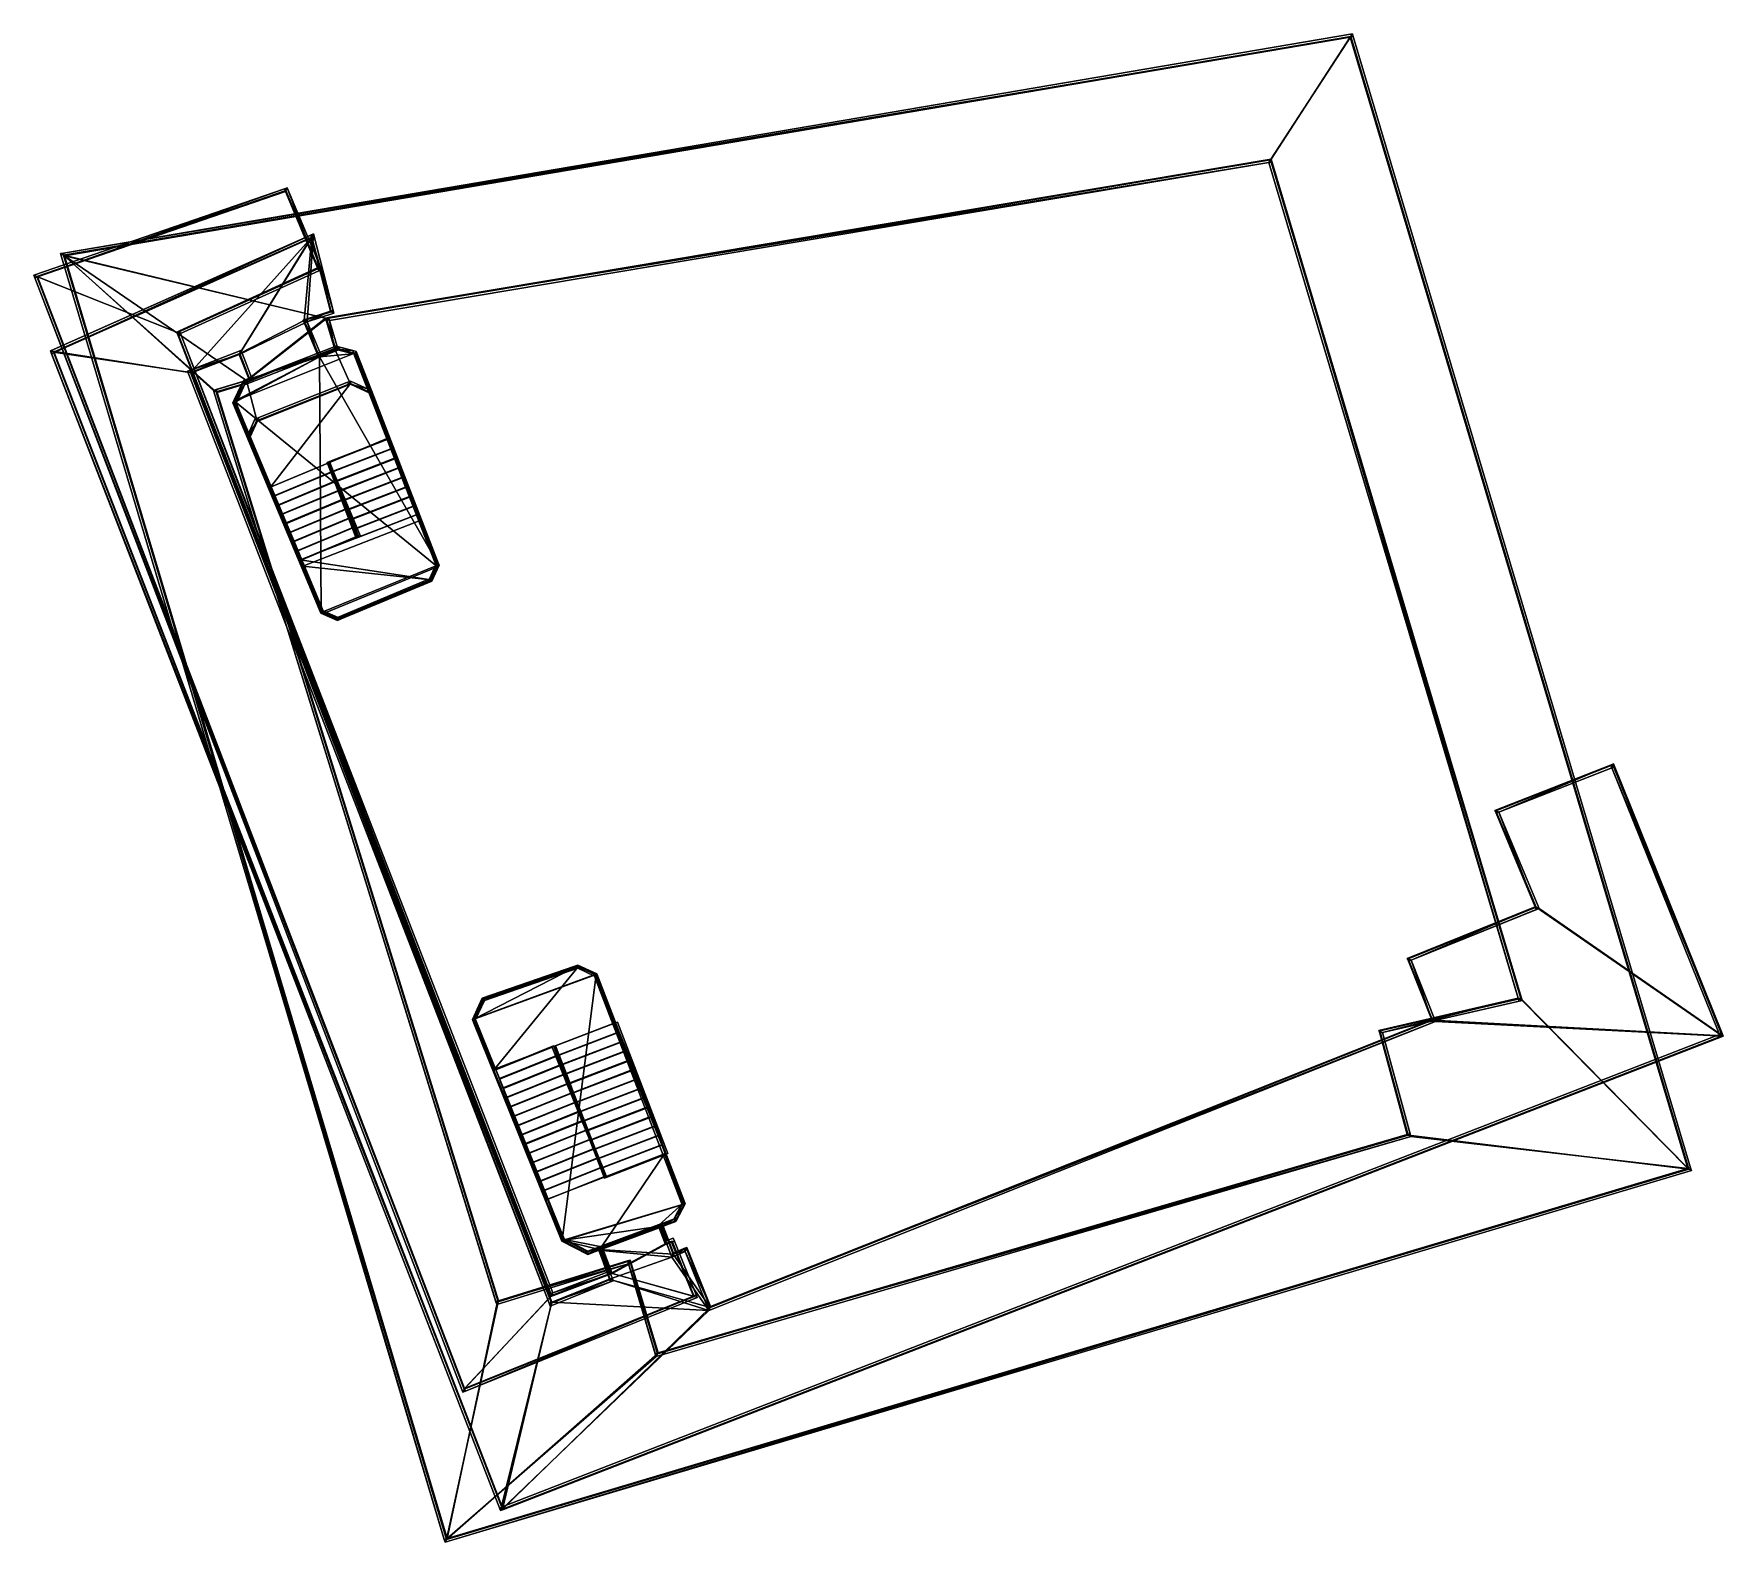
# Model space of a CAD drawing. Header units: millimetres. Extents: x -18542 to 26779, y -36265 to 4211.
import ezdxf

# ---------------------------------------------------------------- set-up
doc = ezdxf.new("R2010")
doc.units = ezdxf.units.MM
for name, color, linetype, lineweight in [('A-CLNG-SUSP', 5, 'Continuous', 9), ('A-FLOR-OTLN', 6, 'Continuous', 9), ('A-FLOR-STRS', 2, 'Continuous', 9), ('I-WALL', 2, 'Continuous', 9)]:
    doc.layers.add(name, color=color, linetype=linetype, lineweight=lineweight)

# ---------------------------------------------------------------- blocks, each defined once
blk = doc.blocks.new('Stair - Stairs-145021-_3D_')
at = {"layer": 'A-FLOR-STRS'}
mesh = blk.add_polyface(dxfattribs=at)
corners = [(-12173, -7945, 1902), (-12071, -8191, 1902), (-10549, -7555, 1902), (-10652, -7310, 1902)]
mesh.append_faces([[corners[k] for k in face] for face in [(3, 0, 1, 2)]])
mesh = blk.add_polyface(dxfattribs=at)
corners = [(-12173, -7945, 1852), (-10652, -7310, 1852), (-10549, -7555, 1852), (-12071, -8191, 1852)]
mesh.append_faces([[corners[k] for k in face] for face in [(1, 2, 3, 0)]])
mesh = blk.add_polyface(dxfattribs=at)
corners = [(-12173, -7945, 1902), (-10652, -7310, 1902), (-10652, -7310, 1852), (-12173, -7945, 1852)]
mesh.append_faces([[corners[k] for k in face] for face in [(3, 0, 1, 2)]])
mesh = blk.add_polyface(dxfattribs=at)
corners = [(-10554, -7544, 1650), (-10549, -7555, 1650), (-12071, -8191, 1650), (-12076, -8179, 1650)]
mesh.append_faces([[corners[k] for k in face] for face in [(3, 0, 1, 2)]])
mesh = blk.add_polyface(dxfattribs=at)
corners = [(-10554, -7544, 1852), (-10554, -7544, 1650), (-12076, -8179, 1650), (-12076, -8179, 1852)]
mesh.append_faces([[corners[k] for k in face] for face in [(3, 0, 1, 2)]])
mesh = blk.add_polyface(dxfattribs=at)
corners = [(-10549, -7555, 1852), (-10554, -7544, 1852), (-12076, -8179, 1852), (-12071, -8191, 1852)]
mesh.append_faces([[corners[k] for k in face] for face in [(0, 1, 2, 3)]])
mesh = blk.add_polyface(dxfattribs=at)
corners = [(-12071, -8191, 1700), (-11968, -8436, 1700), (-10447, -7800, 1700), (-10549, -7555, 1700)]
mesh.append_faces([[corners[k] for k in face] for face in [(2, 3, 0, 1)]])
mesh = blk.add_polyface(dxfattribs=at)
corners = [(-12071, -8191, 1650), (-10549, -7555, 1650), (-10447, -7800, 1650), (-11968, -8436, 1650)]
mesh.append_faces([[corners[k] for k in face] for face in [(2, 3, 0, 1)]])
mesh = blk.add_polyface(dxfattribs=at)
corners = [(-12071, -8191, 1700), (-10549, -7555, 1700), (-10549, -7555, 1650), (-12071, -8191, 1650)]
mesh.append_faces([[corners[k] for k in face] for face in [(3, 0, 1, 2)]])
mesh = blk.add_polyface(dxfattribs=at)
corners = [(-10549, -7555, 1650), (-10549, -7555, 1852), (-12071, -8191, 1852), (-12071, -8191, 1650)]
mesh.append_faces([[corners[k] for k in face] for face in [(3, 0, 1, 2)]])
mesh = blk.add_polyface(dxfattribs=at)
corners = [(-10549, -7555, 1902), (-12071, -8191, 1902), (-12071, -8191, 1852), (-10549, -7555, 1852)]
mesh.append_faces([[corners[k] for k in face] for face in [(3, 0, 1, 2)]])
mesh = blk.add_polyface(dxfattribs=at)
corners = [(-10606, -7290, 2155), (-10606, -7290, 1652), (-10652, -7310, 1652), (-10652, -7310, 2155)]
mesh.append_faces([[corners[k] for k in face] for face in [(2, 3, 0, 1)]])
mesh = blk.add_polyface(dxfattribs=at)
corners = [(-9832, -9272, 536), (-9786, -9253, 536), (-10606, -7290, 2155), (-10652, -7310, 2155)]
mesh.append_faces([[corners[k] for k in face] for face in [(0, 1, 2, 3)]])
mesh = blk.add_polyface(dxfattribs=at)
corners = [(-9959, -8969, 283), (-10652, -7310, 1652), (-10606, -7290, 1652), (-9913, -8949, 283)]
mesh.append_faces([[corners[k] for k in face] for face in [(3, 0, 1, 2)]])
mesh = blk.add_polyface(dxfattribs=at)
corners = [(-10652, -7310, 1902), (-10549, -7555, 1902), (-10549, -7555, 1852), (-10652, -7310, 1852)]
mesh.append_faces([[corners[k] for k in face] for face in [(0, 1, 2, 3)]])
mesh = blk.add_polyface(dxfattribs=at)
corners = [(-9832, -9272, 283), (-9832, -9272, 536), (-10652, -7310, 2155), (-10652, -7310, 1652), (-9959, -8969, 283)]
mesh.append_faces([[corners[k] for k in face] for face in [(3, 1, 2)]], dxfattribs={"vtx0": -1})
mesh.append_faces([[corners[k] for k in face] for face in [(1, 3, 4)]], dxfattribs={"vtx0": -1, "vtx2": -1})
mesh.append_faces([[corners[k] for k in face] for face in [(0, 1, 4)]], dxfattribs={"vtx1": -1})
mesh = blk.add_polyface(dxfattribs=at)
corners = [(-9786, -9253, 536), (-9786, -9253, 283), (-9913, -8949, 283), (-10606, -7290, 1652), (-10606, -7290, 2155)]
mesh.append_faces([[corners[k] for k in face] for face in [(3, 0, 2)]], dxfattribs={"vtx0": -1, "vtx1": -1})
mesh.append_faces([[corners[k] for k in face] for face in [(0, 1, 2), (3, 4, 0)]], dxfattribs={"vtx2": -1})
mesh = blk.add_polyface(dxfattribs=at)
corners = [(-10549, -7555, 1852), (-10549, -7555, 1650), (-10554, -7544, 1650), (-10554, -7544, 1852)]
mesh.append_faces([[corners[k] for k in face] for face in [(1, 2, 3, 0)]])
mesh = blk.add_polyface(dxfattribs=at)
corners = [(-10549, -7555, 1700), (-10447, -7800, 1700), (-10447, -7800, 1650), (-10549, -7555, 1650)]
mesh.append_faces([[corners[k] for k in face] for face in [(0, 1, 2, 3)]])
mesh = blk.add_polyface(dxfattribs=at)
corners = [(-12173, -7945, 2155), (-12173, -7945, 1652), (-12219, -7965, 1652), (-12219, -7965, 2155)]
mesh.append_faces([[corners[k] for k in face] for face in [(1, 2, 3, 0)]])
mesh = blk.add_polyface(dxfattribs=at)
corners = [(-11399, -9927, 536), (-11353, -9908, 536), (-12173, -7945, 2155), (-12219, -7965, 2155)]
mesh.append_faces([[corners[k] for k in face] for face in [(3, 0, 1, 2)]])
mesh = blk.add_polyface(dxfattribs=at)
corners = [(-11526, -9624, 283), (-12219, -7965, 1652), (-12173, -7945, 1652), (-11480, -9604, 283)]
mesh.append_faces([[corners[k] for k in face] for face in [(3, 0, 2), (1, 2, 0)]], dxfattribs={"vtx1": -1})
mesh = blk.add_polyface(dxfattribs=at)
corners = [(-11399, -9927, 283), (-11399, -9927, 536), (-12219, -7965, 2155), (-12219, -7965, 1652), (-11526, -9624, 283)]
mesh.append_faces([[corners[k] for k in face] for face in [(3, 1, 2)]], dxfattribs={"vtx0": -1})
mesh.append_faces([[corners[k] for k in face] for face in [(1, 3, 4)]], dxfattribs={"vtx0": -1, "vtx2": -1})
mesh.append_faces([[corners[k] for k in face] for face in [(0, 1, 4)]], dxfattribs={"vtx1": -1})
mesh = blk.add_polyface(dxfattribs=at)
corners = [(-12071, -8191, 1902), (-12173, -7945, 1902), (-12173, -7945, 1852), (-12071, -8191, 1852)]
mesh.append_faces([[corners[k] for k in face] for face in [(0, 1, 2, 3)]])
mesh = blk.add_polyface(dxfattribs=at)
corners = [(-11353, -9908, 536), (-11353, -9908, 283), (-11480, -9604, 283), (-12173, -7945, 1652), (-12173, -7945, 2155)]
mesh.append_faces([[corners[k] for k in face] for face in [(3, 0, 2)]], dxfattribs={"vtx0": -1, "vtx1": -1})
mesh.append_faces([[corners[k] for k in face] for face in [(0, 1, 2), (3, 4, 0)]], dxfattribs={"vtx2": -1})
mesh = blk.add_polyface(dxfattribs=at)
corners = [(-10452, -7789, 1448), (-10447, -7800, 1448), (-11968, -8436, 1448), (-11973, -8425, 1448)]
mesh.append_faces([[corners[k] for k in face] for face in [(3, 0, 1, 2)]])
mesh = blk.add_polyface(dxfattribs=at)
corners = [(-10452, -7789, 1650), (-10452, -7789, 1448), (-11973, -8425, 1448), (-11973, -8425, 1650)]
mesh.append_faces([[corners[k] for k in face] for face in [(3, 0, 1, 2)]])
mesh = blk.add_polyface(dxfattribs=at)
corners = [(-10447, -7800, 1650), (-10452, -7789, 1650), (-11973, -8425, 1650), (-11968, -8436, 1650)]
mesh.append_faces([[corners[k] for k in face] for face in [(0, 1, 2, 3)]])
mesh = blk.add_polyface(dxfattribs=at)
corners = [(-11968, -8436, 1498), (-11866, -8681, 1498), (-10344, -8046, 1498), (-10447, -7800, 1498)]
mesh.append_faces([[corners[k] for k in face] for face in [(2, 3, 0, 1)]])
mesh = blk.add_polyface(dxfattribs=at)
corners = [(-11968, -8436, 1448), (-10447, -7800, 1448), (-10344, -8046, 1448), (-11866, -8681, 1448)]
mesh.append_faces([[corners[k] for k in face] for face in [(2, 3, 0, 1)]])
mesh = blk.add_polyface(dxfattribs=at)
corners = [(-11968, -8436, 1498), (-10447, -7800, 1498), (-10447, -7800, 1448), (-11968, -8436, 1448)]
mesh.append_faces([[corners[k] for k in face] for face in [(3, 0, 1, 2)]])
mesh = blk.add_polyface(dxfattribs=at)
corners = [(-10447, -7800, 1448), (-10447, -7800, 1650), (-11968, -8436, 1650), (-11968, -8436, 1448)]
mesh.append_faces([[corners[k] for k in face] for face in [(3, 0, 1, 2)]])
mesh = blk.add_polyface(dxfattribs=at)
corners = [(-10447, -7800, 1700), (-11968, -8436, 1700), (-11968, -8436, 1650), (-10447, -7800, 1650)]
mesh.append_faces([[corners[k] for k in face] for face in [(3, 0, 1, 2)]])
mesh = blk.add_polyface(dxfattribs=at)
corners = [(-10349, -8034, 1245), (-10344, -8046, 1245), (-11866, -8681, 1245), (-11871, -8670, 1245)]
mesh.append_faces([[corners[k] for k in face] for face in [(3, 0, 1, 2)]])
mesh = blk.add_polyface(dxfattribs=at)
corners = [(-10349, -8034, 1448), (-10349, -8034, 1245), (-11871, -8670, 1245), (-11871, -8670, 1448)]
mesh.append_faces([[corners[k] for k in face] for face in [(3, 0, 1, 2)]])
mesh = blk.add_polyface(dxfattribs=at)
corners = [(-10344, -8046, 1448), (-10349, -8034, 1448), (-11871, -8670, 1448), (-11866, -8681, 1448)]
mesh.append_faces([[corners[k] for k in face] for face in [(0, 1, 2, 3)]])
mesh = blk.add_polyface(dxfattribs=at)
corners = [(-11866, -8681, 1295), (-11763, -8927, 1295), (-10242, -8291, 1295), (-10344, -8046, 1295)]
mesh.append_faces([[corners[k] for k in face] for face in [(2, 3, 0, 1)]])
mesh = blk.add_polyface(dxfattribs=at)
corners = [(-11866, -8681, 1245), (-10344, -8046, 1245), (-10242, -8291, 1245), (-11763, -8927, 1245)]
mesh.append_faces([[corners[k] for k in face] for face in [(2, 3, 0, 1)]])
mesh = blk.add_polyface(dxfattribs=at)
corners = [(-11866, -8681, 1295), (-10344, -8046, 1295), (-10344, -8046, 1245), (-11866, -8681, 1245)]
mesh.append_faces([[corners[k] for k in face] for face in [(3, 0, 1, 2)]])
mesh = blk.add_polyface(dxfattribs=at)
corners = [(-10344, -8046, 1245), (-10344, -8046, 1448), (-11866, -8681, 1448), (-11866, -8681, 1245)]
mesh.append_faces([[corners[k] for k in face] for face in [(3, 0, 1, 2)]])
mesh = blk.add_polyface(dxfattribs=at)
corners = [(-10344, -8046, 1498), (-11866, -8681, 1498), (-11866, -8681, 1448), (-10344, -8046, 1448)]
mesh.append_faces([[corners[k] for k in face] for face in [(3, 0, 1, 2)]])
mesh = blk.add_polyface(dxfattribs=at)
corners = [(-10447, -7800, 1650), (-10447, -7800, 1448), (-10452, -7789, 1448), (-10452, -7789, 1650)]
mesh.append_faces([[corners[k] for k in face] for face in [(1, 2, 3, 0)]])
mesh = blk.add_polyface(dxfattribs=at)
corners = [(-10447, -7800, 1498), (-10344, -8046, 1498), (-10344, -8046, 1448), (-10447, -7800, 1448)]
mesh.append_faces([[corners[k] for k in face] for face in [(0, 1, 2, 3)]])
mesh = blk.add_polyface(dxfattribs=at)
corners = [(-10344, -8046, 1448), (-10344, -8046, 1245), (-10349, -8034, 1245), (-10349, -8034, 1448)]
mesh.append_faces([[corners[k] for k in face] for face in [(1, 2, 3, 0)]])
mesh = blk.add_polyface(dxfattribs=at)
corners = [(-10344, -8046, 1295), (-10242, -8291, 1295), (-10242, -8291, 1245), (-10344, -8046, 1245)]
mesh.append_faces([[corners[k] for k in face] for face in [(0, 1, 2, 3)]])
mesh = blk.add_polyface(dxfattribs=at)
corners = [(-12071, -8191, 1852), (-12076, -8179, 1852), (-12076, -8179, 1650), (-12071, -8191, 1650)]
mesh.append_faces([[corners[k] for k in face] for face in [(0, 1, 2, 3)]])
mesh = blk.add_polyface(dxfattribs=at)
corners = [(-11968, -8436, 1700), (-12071, -8191, 1700), (-12071, -8191, 1650), (-11968, -8436, 1650)]
mesh.append_faces([[corners[k] for k in face] for face in [(0, 1, 2, 3)]])
mesh = blk.add_polyface(dxfattribs=at)
corners = [(-11968, -8436, 1650), (-11973, -8425, 1650), (-11973, -8425, 1448), (-11968, -8436, 1448)]
mesh.append_faces([[corners[k] for k in face] for face in [(0, 1, 2, 3)]])
mesh = blk.add_polyface(dxfattribs=at)
corners = [(-11866, -8681, 1498), (-11968, -8436, 1498), (-11968, -8436, 1448), (-11866, -8681, 1448)]
mesh.append_faces([[corners[k] for k in face] for face in [(0, 1, 2, 3)]])
mesh = blk.add_polyface(dxfattribs=at)
corners = [(-10247, -8279, 1043), (-10242, -8291, 1043), (-11763, -8927, 1043), (-11768, -8915, 1043)]
mesh.append_faces([[corners[k] for k in face] for face in [(3, 0, 1, 2)]])
mesh = blk.add_polyface(dxfattribs=at)
corners = [(-10247, -8279, 1245), (-10247, -8279, 1043), (-11768, -8915, 1043), (-11768, -8915, 1245)]
mesh.append_faces([[corners[k] for k in face] for face in [(3, 0, 1, 2)]])
mesh = blk.add_polyface(dxfattribs=at)
corners = [(-10242, -8291, 1245), (-10247, -8279, 1245), (-11768, -8915, 1245), (-11763, -8927, 1245)]
mesh.append_faces([[corners[k] for k in face] for face in [(0, 1, 2, 3)]])
mesh = blk.add_polyface(dxfattribs=at)
corners = [(-11763, -8927, 1093), (-11661, -9172, 1093), (-10139, -8536, 1093), (-10242, -8291, 1093)]
mesh.append_faces([[corners[k] for k in face] for face in [(2, 3, 0, 1)]])
mesh = blk.add_polyface(dxfattribs=at)
corners = [(-11763, -8927, 1043), (-10242, -8291, 1043), (-10139, -8536, 1043), (-11661, -9172, 1043)]
mesh.append_faces([[corners[k] for k in face] for face in [(2, 3, 0, 1)]])
mesh = blk.add_polyface(dxfattribs=at)
corners = [(-11763, -8927, 1093), (-10242, -8291, 1093), (-10242, -8291, 1043), (-11763, -8927, 1043)]
mesh.append_faces([[corners[k] for k in face] for face in [(3, 0, 1, 2)]])
mesh = blk.add_polyface(dxfattribs=at)
corners = [(-10242, -8291, 1043), (-10242, -8291, 1245), (-11763, -8927, 1245), (-11763, -8927, 1043)]
mesh.append_faces([[corners[k] for k in face] for face in [(3, 0, 1, 2)]])
mesh = blk.add_polyface(dxfattribs=at)
corners = [(-10242, -8291, 1295), (-11763, -8927, 1295), (-11763, -8927, 1245), (-10242, -8291, 1245)]
mesh.append_faces([[corners[k] for k in face] for face in [(3, 0, 1, 2)]])
mesh = blk.add_polyface(dxfattribs=at)
corners = [(-10144, -8525, 841), (-10139, -8536, 841), (-11661, -9172, 841), (-11665, -9161, 841)]
mesh.append_faces([[corners[k] for k in face] for face in [(3, 0, 1, 2)]])
mesh = blk.add_polyface(dxfattribs=at)
corners = [(-10144, -8525, 1043), (-10144, -8525, 841), (-11665, -9161, 841), (-11665, -9161, 1043)]
mesh.append_faces([[corners[k] for k in face] for face in [(3, 0, 1, 2)]])
mesh = blk.add_polyface(dxfattribs=at)
corners = [(-10139, -8536, 1043), (-10144, -8525, 1043), (-11665, -9161, 1043), (-11661, -9172, 1043)]
mesh.append_faces([[corners[k] for k in face] for face in [(0, 1, 2, 3)]])
mesh = blk.add_polyface(dxfattribs=at)
corners = [(-11661, -9172, 891), (-11558, -9417, 891), (-10037, -8782, 891), (-10139, -8536, 891)]
mesh.append_faces([[corners[k] for k in face] for face in [(2, 3, 0, 1)]])
mesh = blk.add_polyface(dxfattribs=at)
corners = [(-11661, -9172, 841), (-10139, -8536, 841), (-10037, -8782, 841), (-11558, -9417, 841)]
mesh.append_faces([[corners[k] for k in face] for face in [(2, 3, 0, 1)]])
mesh = blk.add_polyface(dxfattribs=at)
corners = [(-11661, -9172, 891), (-10139, -8536, 891), (-10139, -8536, 841), (-11661, -9172, 841)]
mesh.append_faces([[corners[k] for k in face] for face in [(3, 0, 1, 2)]])
mesh = blk.add_polyface(dxfattribs=at)
corners = [(-10139, -8536, 841), (-10139, -8536, 1043), (-11661, -9172, 1043), (-11661, -9172, 841)]
mesh.append_faces([[corners[k] for k in face] for face in [(3, 0, 1, 2)]])
mesh = blk.add_polyface(dxfattribs=at)
corners = [(-10139, -8536, 1093), (-11661, -9172, 1093), (-11661, -9172, 1043), (-10139, -8536, 1043)]
mesh.append_faces([[corners[k] for k in face] for face in [(3, 0, 1, 2)]])
mesh = blk.add_polyface(dxfattribs=at)
corners = [(-10242, -8291, 1245), (-10242, -8291, 1043), (-10247, -8279, 1043), (-10247, -8279, 1245)]
mesh.append_faces([[corners[k] for k in face] for face in [(1, 2, 3, 0)]])
mesh = blk.add_polyface(dxfattribs=at)
corners = [(-10242, -8291, 1093), (-10139, -8536, 1093), (-10139, -8536, 1043), (-10242, -8291, 1043)]
mesh.append_faces([[corners[k] for k in face] for face in [(0, 1, 2, 3)]])
mesh = blk.add_polyface(dxfattribs=at)
corners = [(-10139, -8536, 1043), (-10139, -8536, 841), (-10144, -8525, 841), (-10144, -8525, 1043)]
mesh.append_faces([[corners[k] for k in face] for face in [(1, 2, 3, 0)]])
mesh = blk.add_polyface(dxfattribs=at)
corners = [(-10139, -8536, 891), (-10037, -8782, 891), (-10037, -8782, 841), (-10139, -8536, 841)]
mesh.append_faces([[corners[k] for k in face] for face in [(0, 1, 2, 3)]])
mesh = blk.add_polyface(dxfattribs=at)
corners = [(-11866, -8681, 1448), (-11871, -8670, 1448), (-11871, -8670, 1245), (-11866, -8681, 1245)]
mesh.append_faces([[corners[k] for k in face] for face in [(0, 1, 2, 3)]])
mesh = blk.add_polyface(dxfattribs=at)
corners = [(-11763, -8927, 1295), (-11866, -8681, 1295), (-11866, -8681, 1245), (-11763, -8927, 1245)]
mesh.append_faces([[corners[k] for k in face] for face in [(0, 1, 2, 3)]])
mesh = blk.add_polyface(dxfattribs=at)
corners = [(-11763, -8927, 1245), (-11768, -8915, 1245), (-11768, -8915, 1043), (-11763, -8927, 1043)]
mesh.append_faces([[corners[k] for k in face] for face in [(0, 1, 2, 3)]])
mesh = blk.add_polyface(dxfattribs=at)
corners = [(-11661, -9172, 1093), (-11763, -8927, 1093), (-11763, -8927, 1043), (-11661, -9172, 1043)]
mesh.append_faces([[corners[k] for k in face] for face in [(0, 1, 2, 3)]])
mesh = blk.add_polyface(dxfattribs=at)
corners = [(-10042, -8770, 638), (-10037, -8782, 638), (-11558, -9417, 638), (-11563, -9406, 638)]
mesh.append_faces([[corners[k] for k in face] for face in [(3, 0, 1, 2)]])
mesh = blk.add_polyface(dxfattribs=at)
corners = [(-10042, -8770, 841), (-10042, -8770, 638), (-11563, -9406, 638), (-11563, -9406, 841)]
mesh.append_faces([[corners[k] for k in face] for face in [(3, 0, 1, 2)]])
mesh = blk.add_polyface(dxfattribs=at)
corners = [(-10037, -8782, 841), (-10042, -8770, 841), (-11563, -9406, 841), (-11558, -9417, 841)]
mesh.append_faces([[corners[k] for k in face] for face in [(0, 1, 2, 3)]])
mesh = blk.add_polyface(dxfattribs=at)
corners = [(-11558, -9417, 688), (-11456, -9663, 688), (-9934, -9027, 688), (-10037, -8782, 688)]
mesh.append_faces([[corners[k] for k in face] for face in [(2, 3, 0, 1)]])
mesh = blk.add_polyface(dxfattribs=at)
corners = [(-11558, -9417, 638), (-10037, -8782, 638), (-9934, -9027, 638), (-11456, -9663, 638)]
mesh.append_faces([[corners[k] for k in face] for face in [(2, 3, 0, 1)]])
mesh = blk.add_polyface(dxfattribs=at)
corners = [(-11558, -9417, 688), (-10037, -8782, 688), (-10037, -8782, 638), (-11558, -9417, 638)]
mesh.append_faces([[corners[k] for k in face] for face in [(3, 0, 1, 2)]])
mesh = blk.add_polyface(dxfattribs=at)
corners = [(-10037, -8782, 638), (-10037, -8782, 841), (-11558, -9417, 841), (-11558, -9417, 638)]
mesh.append_faces([[corners[k] for k in face] for face in [(3, 0, 1, 2)]])
mesh = blk.add_polyface(dxfattribs=at)
corners = [(-10037, -8782, 891), (-11558, -9417, 891), (-11558, -9417, 841), (-10037, -8782, 841)]
mesh.append_faces([[corners[k] for k in face] for face in [(3, 0, 1, 2)]])
mesh = blk.add_polyface(dxfattribs=at)
corners = [(-11353, -9908, 283), (-11399, -9927, 283), (-11526, -9624, 283), (-11480, -9604, 283), (-9786, -9253, 283), (-9832, -9272, 283), (-9959, -8969, 283), (-9913, -8949, 283)]
mesh.append_faces([[corners[k] for k in face] for face in [(1, 2, 3, 0), (6, 7, 4, 5)]])
mesh = blk.add_polyface(dxfattribs=at)
corners = [(-9939, -9015, 436), (-9934, -9027, 436), (-11456, -9663, 436), (-11460, -9651, 436)]
mesh.append_faces([[corners[k] for k in face] for face in [(3, 0, 1, 2)]])
mesh = blk.add_polyface(dxfattribs=at)
corners = [(-9939, -9015, 638), (-9939, -9015, 436), (-11460, -9651, 436), (-11460, -9651, 638)]
mesh.append_faces([[corners[k] for k in face] for face in [(3, 0, 1, 2)]])
mesh = blk.add_polyface(dxfattribs=at)
corners = [(-9934, -9027, 638), (-9939, -9015, 638), (-11460, -9651, 638), (-11456, -9663, 638)]
mesh.append_faces([[corners[k] for k in face] for face in [(0, 1, 2, 3)]])
mesh = blk.add_polyface(dxfattribs=at)
corners = [(-11456, -9663, 486), (-11353, -9908, 486), (-9832, -9272, 486), (-9934, -9027, 486)]
mesh.append_faces([[corners[k] for k in face] for face in [(3, 0, 1, 2)]])
mesh = blk.add_polyface(dxfattribs=at)
corners = [(-11456, -9663, 436), (-9934, -9027, 436), (-9832, -9272, 436), (-11353, -9908, 436)]
mesh.append_faces([[corners[k] for k in face] for face in [(1, 2, 3, 0)]])
mesh = blk.add_polyface(dxfattribs=at)
corners = [(-11456, -9663, 486), (-9934, -9027, 486), (-9934, -9027, 436), (-11456, -9663, 436)]
mesh.append_faces([[corners[k] for k in face] for face in [(3, 0, 1, 2)]])
mesh = blk.add_polyface(dxfattribs=at)
corners = [(-9934, -9027, 436), (-9934, -9027, 638), (-11456, -9663, 638), (-11456, -9663, 436)]
mesh.append_faces([[corners[k] for k in face] for face in [(3, 0, 1, 2)]])
mesh = blk.add_polyface(dxfattribs=at)
corners = [(-9934, -9027, 688), (-11456, -9663, 688), (-11456, -9663, 638), (-9934, -9027, 638)]
mesh.append_faces([[corners[k] for k in face] for face in [(3, 0, 1, 2)]])
mesh = blk.add_polyface(dxfattribs=at)
corners = [(-10037, -8782, 841), (-10037, -8782, 638), (-10042, -8770, 638), (-10042, -8770, 841)]
mesh.append_faces([[corners[k] for k in face] for face in [(1, 2, 3, 0)]])
mesh = blk.add_polyface(dxfattribs=at)
corners = [(-10037, -8782, 688), (-9934, -9027, 688), (-9934, -9027, 638), (-10037, -8782, 638)]
mesh.append_faces([[corners[k] for k in face] for face in [(0, 1, 2, 3)]])
mesh = blk.add_polyface(dxfattribs=at)
corners = [(-9934, -9027, 638), (-9934, -9027, 436), (-9939, -9015, 436), (-9939, -9015, 638)]
mesh.append_faces([[corners[k] for k in face] for face in [(1, 2, 3, 0)]])
mesh = blk.add_polyface(dxfattribs=at)
corners = [(-9934, -9027, 486), (-9832, -9272, 486), (-9832, -9272, 436), (-9934, -9027, 436)]
mesh.append_faces([[corners[k] for k in face] for face in [(0, 1, 2, 3)]])
mesh = blk.add_polyface(dxfattribs=at)
corners = [(-11661, -9172, 1043), (-11665, -9161, 1043), (-11665, -9161, 841), (-11661, -9172, 841)]
mesh.append_faces([[corners[k] for k in face] for face in [(0, 1, 2, 3)]])
mesh = blk.add_polyface(dxfattribs=at)
corners = [(-11558, -9417, 891), (-11661, -9172, 891), (-11661, -9172, 841), (-11558, -9417, 841)]
mesh.append_faces([[corners[k] for k in face] for face in [(0, 1, 2, 3)]])
mesh = blk.add_polyface(dxfattribs=at)
corners = [(-11558, -9417, 841), (-11563, -9406, 841), (-11563, -9406, 638), (-11558, -9417, 638)]
mesh.append_faces([[corners[k] for k in face] for face in [(0, 1, 2, 3)]])
mesh = blk.add_polyface(dxfattribs=at)
corners = [(-11456, -9663, 688), (-11558, -9417, 688), (-11558, -9417, 638), (-11456, -9663, 638)]
mesh.append_faces([[corners[k] for k in face] for face in [(0, 1, 2, 3)]])
mesh = blk.add_polyface(dxfattribs=at)
corners = [(-9837, -9261, 283), (-9832, -9272, 283), (-11353, -9908, 283), (-11358, -9896, 283)]
mesh.append_faces([[corners[k] for k in face] for face in [(3, 0, 1, 2)]])
mesh = blk.add_polyface(dxfattribs=at)
corners = [(-9837, -9261, 436), (-9837, -9261, 283), (-11358, -9896, 283), (-11358, -9896, 436)]
mesh.append_faces([[corners[k] for k in face] for face in [(0, 1, 2, 3)]])
mesh = blk.add_polyface(dxfattribs=at)
corners = [(-9832, -9272, 436), (-9837, -9261, 436), (-11358, -9896, 436), (-11353, -9908, 436)]
mesh.append_faces([[corners[k] for k in face] for face in [(0, 1, 2, 3)]])
mesh = blk.add_polyface(dxfattribs=at)
corners = [(-9832, -9272, 283), (-9832, -9272, 436), (-11353, -9908, 436), (-11353, -9908, 283)]
mesh.append_faces([[corners[k] for k in face] for face in [(0, 1, 2, 3)]])
mesh = blk.add_polyface(dxfattribs=at)
corners = [(-9832, -9272, 486), (-11353, -9908, 486), (-11353, -9908, 436), (-9832, -9272, 436)]
mesh.append_faces([[corners[k] for k in face] for face in [(3, 0, 1, 2)]])
mesh = blk.add_polyface(dxfattribs=at)
corners = [(-9832, -9272, 436), (-9832, -9272, 283), (-9837, -9261, 283), (-9837, -9261, 436)]
mesh.append_faces([[corners[k] for k in face] for face in [(2, 3, 0, 1)]])
mesh = blk.add_polyface(dxfattribs=at)
corners = [(-9786, -9253, 536), (-9832, -9272, 536), (-9832, -9272, 283), (-9786, -9253, 283)]
mesh.append_faces([[corners[k] for k in face] for face in [(0, 1, 2, 3)]])
mesh = blk.add_polyface(dxfattribs=at)
corners = [(-11456, -9663, 638), (-11460, -9651, 638), (-11460, -9651, 436), (-11456, -9663, 436)]
mesh.append_faces([[corners[k] for k in face] for face in [(0, 1, 2, 3)]])
mesh = blk.add_polyface(dxfattribs=at)
corners = [(-11353, -9908, 486), (-11456, -9663, 486), (-11456, -9663, 436), (-11353, -9908, 436)]
mesh.append_faces([[corners[k] for k in face] for face in [(0, 1, 2, 3)]])
mesh = blk.add_polyface(dxfattribs=at)
corners = [(-11353, -9908, 536), (-11399, -9927, 536), (-11399, -9927, 283), (-11353, -9908, 283)]
mesh.append_faces([[corners[k] for k in face] for face in [(1, 2, 3, 0)]])
mesh = blk.add_polyface(dxfattribs=at)
corners = [(-11353, -9908, 436), (-11358, -9896, 436), (-11358, -9896, 283), (-11353, -9908, 283)]
mesh.append_faces([[corners[k] for k in face] for face in [(1, 2, 3, 0)]])
blk = doc.blocks.new('Stair - Stairs-145139-_3D_')
at = {"layer": 'A-FLOR-STRS'}
mesh = blk.add_polyface(dxfattribs=at)
corners = [(-9063, -6669, -1400), (-9017, -6651, -1400), (-8898, -6956, -1400), (-8945, -6974, -1400), (-10674, -7294, -1400), (-10628, -7276, -1400), (-10509, -7581, -1400), (-10556, -7600, -1400)]
mesh.append_faces([[corners[k] for k in face] for face in [(0, 1, 2, 3), (7, 4, 5, 6)]])
mesh = blk.add_polyface(dxfattribs=at)
corners = [(-10628, -7276, -1400), (-10628, -7276, -1240), (-9063, -6669, -1240), (-9063, -6669, -1400)]
mesh.append_faces([[corners[k] for k in face] for face in [(3, 0, 1, 2)]])
mesh = blk.add_polyface(dxfattribs=at)
corners = [(-10623, -7287, -1400), (-10628, -7276, -1400), (-9063, -6669, -1400), (-9059, -6680, -1400)]
mesh.append_faces([[corners[k] for k in face] for face in [(0, 1, 2, 3)]])
mesh = blk.add_polyface(dxfattribs=at)
corners = [(-10628, -7276, -1240), (-10623, -7287, -1240), (-9059, -6680, -1240), (-9063, -6669, -1240)]
mesh.append_faces([[corners[k] for k in face] for face in [(3, 0, 1, 2)]])
mesh = blk.add_polyface(dxfattribs=at)
corners = [(-8964, -6925, -1190), (-9063, -6669, -1190), (-10628, -7276, -1190), (-10528, -7532, -1190)]
mesh.append_faces([[corners[k] for k in face] for face in [(3, 0, 1, 2)]])
mesh = blk.add_polyface(dxfattribs=at)
corners = [(-8964, -6925, -1240), (-10528, -7532, -1240), (-10628, -7276, -1240), (-9063, -6669, -1240)]
mesh.append_faces([[corners[k] for k in face] for face in [(2, 3, 0, 1)]])
mesh = blk.add_polyface(dxfattribs=at)
corners = [(-10628, -7276, -1190), (-9063, -6669, -1190), (-9063, -6669, -1240), (-10628, -7276, -1240)]
mesh.append_faces([[corners[k] for k in face] for face in [(0, 1, 2, 3)]])
mesh = blk.add_polyface(dxfattribs=at)
corners = [(-10623, -7287, -1240), (-10623, -7287, -1400), (-9059, -6680, -1400), (-9059, -6680, -1240)]
mesh.append_faces([[corners[k] for k in face] for face in [(0, 1, 2, 3)]])
mesh = blk.add_polyface(dxfattribs=at)
corners = [(-9063, -6669, -1147), (-9017, -6651, -1147), (-9017, -6651, -1400), (-9063, -6669, -1400)]
mesh.append_faces([[corners[k] for k in face] for face in [(3, 0, 1, 2)]])
mesh = blk.add_polyface(dxfattribs=at)
corners = [(-9017, -6651, -1147), (-9063, -6669, -1147), (-8277, -8694, 515), (-8231, -8676, 515)]
mesh.append_faces([[corners[k] for k in face] for face in [(0, 1, 2, 3)]])
mesh = blk.add_polyface(dxfattribs=at)
corners = [(-9063, -6669, -1240), (-9059, -6680, -1240), (-9059, -6680, -1400), (-9063, -6669, -1400)]
mesh.append_faces([[corners[k] for k in face] for face in [(3, 0, 1, 2)]])
mesh = blk.add_polyface(dxfattribs=at)
corners = [(-9063, -6669, -1190), (-8964, -6925, -1190), (-8964, -6925, -1240), (-9063, -6669, -1240)]
mesh.append_faces([[corners[k] for k in face] for face in [(0, 1, 2, 3)]])
mesh = blk.add_polyface(dxfattribs=at)
corners = [(-9063, -6669, -1147), (-9063, -6669, -1400), (-8945, -6974, -1400), (-8277, -8694, 11), (-8277, -8694, 515)]
mesh.append_faces([[corners[k] for k in face] for face in [(3, 0, 2)]], dxfattribs={"vtx0": -1, "vtx1": -1})
mesh.append_faces([[corners[k] for k in face] for face in [(0, 1, 2), (3, 4, 0)]], dxfattribs={"vtx2": -1})
mesh = blk.add_polyface(dxfattribs=at)
corners = [(-9017, -6651, -1400), (-9017, -6651, -1147), (-8231, -8676, 515), (-8231, -8676, 11), (-8898, -6956, -1400)]
mesh.append_faces([[corners[k] for k in face] for face in [(3, 1, 2)]], dxfattribs={"vtx0": -1})
mesh.append_faces([[corners[k] for k in face] for face in [(1, 3, 4)]], dxfattribs={"vtx0": -1, "vtx2": -1})
mesh.append_faces([[corners[k] for k in face] for face in [(0, 1, 4)]], dxfattribs={"vtx1": -1})
mesh = blk.add_polyface(dxfattribs=at)
corners = [(-8964, -6925, -1190), (-10528, -7532, -1190), (-10528, -7532, -1240), (-8964, -6925, -1240)]
mesh.append_faces([[corners[k] for k in face] for face in [(0, 1, 2, 3)]])
mesh = blk.add_polyface(dxfattribs=at)
corners = [(-10528, -7532, -1240), (-10528, -7532, -1029), (-8964, -6925, -1029), (-8964, -6925, -1240)]
mesh.append_faces([[corners[k] for k in face] for face in [(3, 0, 1, 2)]])
mesh = blk.add_polyface(dxfattribs=at)
corners = [(-10524, -7544, -1240), (-10528, -7532, -1240), (-8964, -6925, -1240), (-8959, -6937, -1240)]
mesh.append_faces([[corners[k] for k in face] for face in [(3, 0, 1, 2)]])
mesh = blk.add_polyface(dxfattribs=at)
corners = [(-10528, -7532, -1029), (-10524, -7544, -1029), (-8959, -6937, -1029), (-8964, -6925, -1029)]
mesh.append_faces([[corners[k] for k in face] for face in [(0, 1, 2, 3)]])
mesh = blk.add_polyface(dxfattribs=at)
corners = [(-8864, -7181, -979), (-8964, -6925, -979), (-10528, -7532, -979), (-10429, -7788, -979)]
mesh.append_faces([[corners[k] for k in face] for face in [(3, 0, 1, 2)]])
mesh = blk.add_polyface(dxfattribs=at)
corners = [(-8864, -7181, -1029), (-10429, -7788, -1029), (-10528, -7532, -1029), (-8964, -6925, -1029)]
mesh.append_faces([[corners[k] for k in face] for face in [(2, 3, 0, 1)]])
mesh = blk.add_polyface(dxfattribs=at)
corners = [(-10528, -7532, -979), (-8964, -6925, -979), (-8964, -6925, -1029), (-10528, -7532, -1029)]
mesh.append_faces([[corners[k] for k in face] for face in [(0, 1, 2, 3)]])
mesh = blk.add_polyface(dxfattribs=at)
corners = [(-10524, -7544, -1029), (-10524, -7544, -1240), (-8959, -6937, -1240), (-8959, -6937, -1029)]
mesh.append_faces([[corners[k] for k in face] for face in [(3, 0, 1, 2)]])
mesh = blk.add_polyface(dxfattribs=at)
corners = [(-8864, -7181, -979), (-10429, -7788, -979), (-10429, -7788, -1029), (-8864, -7181, -1029)]
mesh.append_faces([[corners[k] for k in face] for face in [(0, 1, 2, 3)]])
mesh = blk.add_polyface(dxfattribs=at)
corners = [(-10429, -7788, -1029), (-10429, -7788, -819), (-8864, -7181, -819), (-8864, -7181, -1029)]
mesh.append_faces([[corners[k] for k in face] for face in [(3, 0, 1, 2)]])
mesh = blk.add_polyface(dxfattribs=at)
corners = [(-10424, -7800, -1029), (-10429, -7788, -1029), (-8864, -7181, -1029), (-8860, -7193, -1029)]
mesh.append_faces([[corners[k] for k in face] for face in [(3, 0, 1, 2)]])
mesh = blk.add_polyface(dxfattribs=at)
corners = [(-10429, -7788, -819), (-10424, -7800, -819), (-8860, -7193, -819), (-8864, -7181, -819)]
mesh.append_faces([[corners[k] for k in face] for face in [(0, 1, 2, 3)]])
mesh = blk.add_polyface(dxfattribs=at)
corners = [(-8765, -7438, -769), (-8864, -7181, -769), (-10429, -7788, -769), (-10329, -8045, -769)]
mesh.append_faces([[corners[k] for k in face] for face in [(3, 0, 1, 2)]])
mesh = blk.add_polyface(dxfattribs=at)
corners = [(-8765, -7438, -819), (-10329, -8045, -819), (-10429, -7788, -819), (-8864, -7181, -819)]
mesh.append_faces([[corners[k] for k in face] for face in [(2, 3, 0, 1)]])
mesh = blk.add_polyface(dxfattribs=at)
corners = [(-10429, -7788, -769), (-8864, -7181, -769), (-8864, -7181, -819), (-10429, -7788, -819)]
mesh.append_faces([[corners[k] for k in face] for face in [(0, 1, 2, 3)]])
mesh = blk.add_polyface(dxfattribs=at)
corners = [(-10424, -7800, -819), (-10424, -7800, -1029), (-8860, -7193, -1029), (-8860, -7193, -819)]
mesh.append_faces([[corners[k] for k in face] for face in [(3, 0, 1, 2)]])
mesh = blk.add_polyface(dxfattribs=at)
corners = [(-8964, -6925, -1029), (-8959, -6937, -1029), (-8959, -6937, -1240), (-8964, -6925, -1240)]
mesh.append_faces([[corners[k] for k in face] for face in [(3, 0, 1, 2)]])
mesh = blk.add_polyface(dxfattribs=at)
corners = [(-8964, -6925, -979), (-8864, -7181, -979), (-8864, -7181, -1029), (-8964, -6925, -1029)]
mesh.append_faces([[corners[k] for k in face] for face in [(0, 1, 2, 3)]])
mesh = blk.add_polyface(dxfattribs=at)
corners = [(-8898, -6956, -1400), (-8231, -8676, 11), (-8277, -8694, 11), (-8945, -6974, -1400)]
mesh.append_faces([[corners[k] for k in face] for face in [(3, 0, 1), (1, 2, 3)]], dxfattribs={"vtx2": -1})
mesh = blk.add_polyface(dxfattribs=at)
corners = [(-8864, -7181, -819), (-8860, -7193, -819), (-8860, -7193, -1029), (-8864, -7181, -1029)]
mesh.append_faces([[corners[k] for k in face] for face in [(3, 0, 1, 2)]])
mesh = blk.add_polyface(dxfattribs=at)
corners = [(-8864, -7181, -769), (-8765, -7438, -769), (-8765, -7438, -819), (-8864, -7181, -819)]
mesh.append_faces([[corners[k] for k in face] for face in [(0, 1, 2, 3)]])
mesh = blk.add_polyface(dxfattribs=at)
corners = [(-10674, -7294, -1147), (-10628, -7276, -1147), (-10628, -7276, -1400), (-10674, -7294, -1400)]
mesh.append_faces([[corners[k] for k in face] for face in [(3, 0, 1, 2)]])
mesh = blk.add_polyface(dxfattribs=at)
corners = [(-10628, -7276, -1147), (-10674, -7294, -1147), (-9889, -9319, 515), (-9842, -9301, 515)]
mesh.append_faces([[corners[k] for k in face] for face in [(0, 1, 3), (2, 3, 1)]], dxfattribs={"vtx1": -1})
mesh = blk.add_polyface(dxfattribs=at)
corners = [(-10674, -7294, -1147), (-10674, -7294, -1400), (-10556, -7600, -1400), (-9889, -9319, 11), (-9889, -9319, 515)]
mesh.append_faces([[corners[k] for k in face] for face in [(3, 0, 2)]], dxfattribs={"vtx0": -1, "vtx1": -1})
mesh.append_faces([[corners[k] for k in face] for face in [(0, 1, 2), (3, 4, 0)]], dxfattribs={"vtx2": -1})
mesh = blk.add_polyface(dxfattribs=at)
corners = [(-10628, -7276, -1240), (-10628, -7276, -1400), (-10623, -7287, -1400), (-10623, -7287, -1240)]
mesh.append_faces([[corners[k] for k in face] for face in [(0, 1, 2, 3)]])
mesh = blk.add_polyface(dxfattribs=at)
corners = [(-10528, -7532, -1190), (-10628, -7276, -1190), (-10628, -7276, -1240), (-10528, -7532, -1240)]
mesh.append_faces([[corners[k] for k in face] for face in [(0, 1, 2, 3)]])
mesh = blk.add_polyface(dxfattribs=at)
corners = [(-10628, -7276, -1400), (-10628, -7276, -1147), (-9842, -9301, 515), (-9842, -9301, 11), (-10509, -7581, -1400)]
mesh.append_faces([[corners[k] for k in face] for face in [(3, 1, 2)]], dxfattribs={"vtx0": -1})
mesh.append_faces([[corners[k] for k in face] for face in [(1, 3, 4)]], dxfattribs={"vtx0": -1, "vtx2": -1})
mesh.append_faces([[corners[k] for k in face] for face in [(0, 1, 4)]], dxfattribs={"vtx1": -1})
mesh = blk.add_polyface(dxfattribs=at)
corners = [(-10509, -7581, -1400), (-9842, -9301, 11), (-9889, -9319, 11), (-10556, -7600, -1400)]
mesh.append_faces([[corners[k] for k in face] for face in [(3, 0, 1), (1, 2, 3)]], dxfattribs={"vtx2": -1})
mesh = blk.add_polyface(dxfattribs=at)
corners = [(-10528, -7532, -1029), (-10528, -7532, -1240), (-10524, -7544, -1240), (-10524, -7544, -1029)]
mesh.append_faces([[corners[k] for k in face] for face in [(0, 1, 2, 3)]])
mesh = blk.add_polyface(dxfattribs=at)
corners = [(-10429, -7788, -979), (-10528, -7532, -979), (-10528, -7532, -1029), (-10429, -7788, -1029)]
mesh.append_faces([[corners[k] for k in face] for face in [(0, 1, 2, 3)]])
mesh = blk.add_polyface(dxfattribs=at)
corners = [(-8765, -7438, -769), (-10329, -8045, -769), (-10329, -8045, -819), (-8765, -7438, -819)]
mesh.append_faces([[corners[k] for k in face] for face in [(0, 1, 2, 3)]])
mesh = blk.add_polyface(dxfattribs=at)
corners = [(-10329, -8045, -819), (-10329, -8045, -608), (-8765, -7438, -608), (-8765, -7438, -819)]
mesh.append_faces([[corners[k] for k in face] for face in [(3, 0, 1, 2)]])
mesh = blk.add_polyface(dxfattribs=at)
corners = [(-10325, -8056, -819), (-10329, -8045, -819), (-8765, -7438, -819), (-8760, -7449, -819)]
mesh.append_faces([[corners[k] for k in face] for face in [(3, 0, 1, 2)]])
mesh = blk.add_polyface(dxfattribs=at)
corners = [(-10329, -8045, -608), (-10325, -8056, -608), (-8760, -7449, -608), (-8765, -7438, -608)]
mesh.append_faces([[corners[k] for k in face] for face in [(0, 1, 2, 3)]])
mesh = blk.add_polyface(dxfattribs=at)
corners = [(-8665, -7694, -558), (-8765, -7438, -558), (-10329, -8045, -558), (-10230, -8301, -558)]
mesh.append_faces([[corners[k] for k in face] for face in [(3, 0, 1, 2)]])
mesh = blk.add_polyface(dxfattribs=at)
corners = [(-8665, -7694, -608), (-10230, -8301, -608), (-10329, -8045, -608), (-8765, -7438, -608)]
mesh.append_faces([[corners[k] for k in face] for face in [(2, 3, 0, 1)]])
mesh = blk.add_polyface(dxfattribs=at)
corners = [(-10329, -8045, -558), (-8765, -7438, -558), (-8765, -7438, -608), (-10329, -8045, -608)]
mesh.append_faces([[corners[k] for k in face] for face in [(0, 1, 2, 3)]])
mesh = blk.add_polyface(dxfattribs=at)
corners = [(-10325, -8056, -608), (-10325, -8056, -819), (-8760, -7449, -819), (-8760, -7449, -608)]
mesh.append_faces([[corners[k] for k in face] for face in [(3, 0, 1, 2)]])
mesh = blk.add_polyface(dxfattribs=at)
corners = [(-8665, -7694, -558), (-10230, -8301, -558), (-10230, -8301, -608), (-8665, -7694, -608)]
mesh.append_faces([[corners[k] for k in face] for face in [(0, 1, 2, 3)]])
mesh = blk.add_polyface(dxfattribs=at)
corners = [(-10230, -8301, -608), (-10230, -8301, -398), (-8665, -7694, -398), (-8665, -7694, -608)]
mesh.append_faces([[corners[k] for k in face] for face in [(3, 0, 1, 2)]])
mesh = blk.add_polyface(dxfattribs=at)
corners = [(-10225, -8313, -608), (-10230, -8301, -608), (-8665, -7694, -608), (-8661, -7706, -608)]
mesh.append_faces([[corners[k] for k in face] for face in [(3, 0, 1, 2)]])
mesh = blk.add_polyface(dxfattribs=at)
corners = [(-10230, -8301, -398), (-10225, -8313, -398), (-8661, -7706, -398), (-8665, -7694, -398)]
mesh.append_faces([[corners[k] for k in face] for face in [(0, 1, 2, 3)]])
mesh = blk.add_polyface(dxfattribs=at)
corners = [(-8566, -7951, -348), (-8665, -7694, -348), (-10230, -8301, -348), (-10130, -8558, -348)]
mesh.append_faces([[corners[k] for k in face] for face in [(3, 0, 1, 2)]])
mesh = blk.add_polyface(dxfattribs=at)
corners = [(-8566, -7951, -398), (-10130, -8558, -398), (-10230, -8301, -398), (-8665, -7694, -398)]
mesh.append_faces([[corners[k] for k in face] for face in [(2, 3, 0, 1)]])
mesh = blk.add_polyface(dxfattribs=at)
corners = [(-10230, -8301, -348), (-8665, -7694, -348), (-8665, -7694, -398), (-10230, -8301, -398)]
mesh.append_faces([[corners[k] for k in face] for face in [(0, 1, 2, 3)]])
mesh = blk.add_polyface(dxfattribs=at)
corners = [(-8765, -7438, -608), (-8760, -7449, -608), (-8760, -7449, -819), (-8765, -7438, -819)]
mesh.append_faces([[corners[k] for k in face] for face in [(3, 0, 1, 2)]])
mesh = blk.add_polyface(dxfattribs=at)
corners = [(-8765, -7438, -558), (-8665, -7694, -558), (-8665, -7694, -608), (-8765, -7438, -608)]
mesh.append_faces([[corners[k] for k in face] for face in [(0, 1, 2, 3)]])
mesh = blk.add_polyface(dxfattribs=at)
corners = [(-8665, -7694, -398), (-8661, -7706, -398), (-8661, -7706, -608), (-8665, -7694, -608)]
mesh.append_faces([[corners[k] for k in face] for face in [(3, 0, 1, 2)]])
mesh = blk.add_polyface(dxfattribs=at)
corners = [(-8665, -7694, -348), (-8566, -7951, -348), (-8566, -7951, -398), (-8665, -7694, -398)]
mesh.append_faces([[corners[k] for k in face] for face in [(0, 1, 2, 3)]])
mesh = blk.add_polyface(dxfattribs=at)
corners = [(-10429, -7788, -819), (-10429, -7788, -1029), (-10424, -7800, -1029), (-10424, -7800, -819)]
mesh.append_faces([[corners[k] for k in face] for face in [(0, 1, 2, 3)]])
mesh = blk.add_polyface(dxfattribs=at)
corners = [(-10329, -8045, -769), (-10429, -7788, -769), (-10429, -7788, -819), (-10329, -8045, -819)]
mesh.append_faces([[corners[k] for k in face] for face in [(0, 1, 2, 3)]])
mesh = blk.add_polyface(dxfattribs=at)
corners = [(-10329, -8045, -608), (-10329, -8045, -819), (-10325, -8056, -819), (-10325, -8056, -608)]
mesh.append_faces([[corners[k] for k in face] for face in [(0, 1, 2, 3)]])
mesh = blk.add_polyface(dxfattribs=at)
corners = [(-10230, -8301, -558), (-10329, -8045, -558), (-10329, -8045, -608), (-10230, -8301, -608)]
mesh.append_faces([[corners[k] for k in face] for face in [(0, 1, 2, 3)]])
mesh = blk.add_polyface(dxfattribs=at)
corners = [(-10225, -8313, -398), (-10225, -8313, -608), (-8661, -7706, -608), (-8661, -7706, -398)]
mesh.append_faces([[corners[k] for k in face] for face in [(3, 0, 1, 2)]])
mesh = blk.add_polyface(dxfattribs=at)
corners = [(-8566, -7951, -348), (-10130, -8558, -348), (-10130, -8558, -398), (-8566, -7951, -398)]
mesh.append_faces([[corners[k] for k in face] for face in [(0, 1, 2, 3)]])
mesh = blk.add_polyface(dxfattribs=at)
corners = [(-10130, -8558, -398), (-10130, -8558, -187), (-8566, -7951, -187), (-8566, -7951, -398)]
mesh.append_faces([[corners[k] for k in face] for face in [(3, 0, 1, 2)]])
mesh = blk.add_polyface(dxfattribs=at)
corners = [(-10126, -8569, -398), (-10130, -8558, -398), (-8566, -7951, -398), (-8561, -7962, -398)]
mesh.append_faces([[corners[k] for k in face] for face in [(3, 0, 1, 2)]])
mesh = blk.add_polyface(dxfattribs=at)
corners = [(-10130, -8558, -187), (-10126, -8569, -187), (-8561, -7962, -187), (-8566, -7951, -187)]
mesh.append_faces([[corners[k] for k in face] for face in [(0, 1, 2, 3)]])
mesh = blk.add_polyface(dxfattribs=at)
corners = [(-8466, -8207, -137), (-8566, -7951, -137), (-10130, -8558, -137), (-10031, -8814, -137)]
mesh.append_faces([[corners[k] for k in face] for face in [(3, 0, 1, 2)]])
mesh = blk.add_polyface(dxfattribs=at)
corners = [(-8466, -8207, -187), (-10031, -8814, -187), (-10130, -8558, -187), (-8566, -7951, -187)]
mesh.append_faces([[corners[k] for k in face] for face in [(2, 3, 0, 1)]])
mesh = blk.add_polyface(dxfattribs=at)
corners = [(-10130, -8558, -137), (-8566, -7951, -137), (-8566, -7951, -187), (-10130, -8558, -187)]
mesh.append_faces([[corners[k] for k in face] for face in [(0, 1, 2, 3)]])
mesh = blk.add_polyface(dxfattribs=at)
corners = [(-10126, -8569, -187), (-10126, -8569, -398), (-8561, -7962, -398), (-8561, -7962, -187)]
mesh.append_faces([[corners[k] for k in face] for face in [(3, 0, 1, 2)]])
mesh = blk.add_polyface(dxfattribs=at)
corners = [(-8566, -7951, -187), (-8561, -7962, -187), (-8561, -7962, -398), (-8566, -7951, -398)]
mesh.append_faces([[corners[k] for k in face] for face in [(3, 0, 1, 2)]])
mesh = blk.add_polyface(dxfattribs=at)
corners = [(-8566, -7951, -137), (-8466, -8207, -137), (-8466, -8207, -187), (-8566, -7951, -187)]
mesh.append_faces([[corners[k] for k in face] for face in [(0, 1, 2, 3)]])
mesh = blk.add_polyface(dxfattribs=at)
corners = [(-10230, -8301, -398), (-10230, -8301, -608), (-10225, -8313, -608), (-10225, -8313, -398)]
mesh.append_faces([[corners[k] for k in face] for face in [(0, 1, 2, 3)]])
mesh = blk.add_polyface(dxfattribs=at)
corners = [(-10130, -8558, -348), (-10230, -8301, -348), (-10230, -8301, -398), (-10130, -8558, -398)]
mesh.append_faces([[corners[k] for k in face] for face in [(0, 1, 2, 3)]])
mesh = blk.add_polyface(dxfattribs=at)
corners = [(-10130, -8558, -187), (-10130, -8558, -398), (-10126, -8569, -398), (-10126, -8569, -187)]
mesh.append_faces([[corners[k] for k in face] for face in [(0, 1, 2, 3)]])
mesh = blk.add_polyface(dxfattribs=at)
corners = [(-10031, -8814, -137), (-10130, -8558, -137), (-10130, -8558, -187), (-10031, -8814, -187)]
mesh.append_faces([[corners[k] for k in face] for face in [(0, 1, 2, 3)]])
mesh = blk.add_polyface(dxfattribs=at)
corners = [(-8466, -8207, -137), (-10031, -8814, -137), (-10031, -8814, -187), (-8466, -8207, -187)]
mesh.append_faces([[corners[k] for k in face] for face in [(0, 1, 2, 3)]])
mesh = blk.add_polyface(dxfattribs=at)
corners = [(-10031, -8814, -187), (-10031, -8814, 23), (-8466, -8207, 23), (-8466, -8207, -187)]
mesh.append_faces([[corners[k] for k in face] for face in [(3, 0, 1, 2)]])
mesh = blk.add_polyface(dxfattribs=at)
corners = [(-10026, -8826, -187), (-10031, -8814, -187), (-8466, -8207, -187), (-8462, -8219, -187)]
mesh.append_faces([[corners[k] for k in face] for face in [(3, 0, 1, 2)]])
mesh = blk.add_polyface(dxfattribs=at)
corners = [(-10031, -8814, 23), (-10026, -8826, 23), (-8462, -8219, 23), (-8466, -8207, 23)]
mesh.append_faces([[corners[k] for k in face] for face in [(0, 1, 2, 3)]])
mesh = blk.add_polyface(dxfattribs=at)
corners = [(-8367, -8463, 73), (-8466, -8207, 73), (-10031, -8814, 73), (-9932, -9070, 73)]
mesh.append_faces([[corners[k] for k in face] for face in [(3, 0, 1, 2)]])
mesh = blk.add_polyface(dxfattribs=at)
corners = [(-8367, -8463, 23), (-9932, -9070, 23), (-10031, -8814, 23), (-8466, -8207, 23)]
mesh.append_faces([[corners[k] for k in face] for face in [(2, 3, 0, 1)]])
mesh = blk.add_polyface(dxfattribs=at)
corners = [(-10031, -8814, 73), (-8466, -8207, 73), (-8466, -8207, 23), (-10031, -8814, 23)]
mesh.append_faces([[corners[k] for k in face] for face in [(0, 1, 2, 3)]])
mesh = blk.add_polyface(dxfattribs=at)
corners = [(-10026, -8826, 23), (-10026, -8826, -187), (-8462, -8219, -187), (-8462, -8219, 23)]
mesh.append_faces([[corners[k] for k in face] for face in [(3, 0, 1, 2)]])
mesh = blk.add_polyface(dxfattribs=at)
corners = [(-8367, -8463, 73), (-9932, -9070, 73), (-9932, -9070, 23), (-8367, -8463, 23)]
mesh.append_faces([[corners[k] for k in face] for face in [(0, 1, 2, 3)]])
mesh = blk.add_polyface(dxfattribs=at)
corners = [(-9932, -9070, 23), (-9932, -9070, 233), (-8367, -8463, 233), (-8367, -8463, 23)]
mesh.append_faces([[corners[k] for k in face] for face in [(3, 0, 1, 2)]])
mesh = blk.add_polyface(dxfattribs=at)
corners = [(-9927, -9082, 23), (-9932, -9070, 23), (-8367, -8463, 23), (-8362, -8475, 23)]
mesh.append_faces([[corners[k] for k in face] for face in [(3, 0, 1, 2)]])
mesh = blk.add_polyface(dxfattribs=at)
corners = [(-9932, -9070, 233), (-9927, -9082, 233), (-8362, -8475, 233), (-8367, -8463, 233)]
mesh.append_faces([[corners[k] for k in face] for face in [(0, 1, 2, 3)]])
mesh = blk.add_polyface(dxfattribs=at)
corners = [(-8277, -8694, 283), (-8367, -8463, 283), (-9932, -9070, 283), (-9842, -9301, 283)]
mesh.append_faces([[corners[k] for k in face] for face in [(3, 0, 1, 2)]])
mesh = blk.add_polyface(dxfattribs=at)
corners = [(-8277, -8694, 233), (-9842, -9301, 233), (-9932, -9070, 233), (-8367, -8463, 233)]
mesh.append_faces([[corners[k] for k in face] for face in [(1, 2, 3, 0)]])
mesh = blk.add_polyface(dxfattribs=at)
corners = [(-9932, -9070, 283), (-8367, -8463, 283), (-8367, -8463, 233), (-9932, -9070, 233)]
mesh.append_faces([[corners[k] for k in face] for face in [(0, 1, 2, 3)]])
mesh = blk.add_polyface(dxfattribs=at)
corners = [(-9927, -9082, 233), (-9927, -9082, 23), (-8362, -8475, 23), (-8362, -8475, 233)]
mesh.append_faces([[corners[k] for k in face] for face in [(3, 0, 1, 2)]])
mesh = blk.add_polyface(dxfattribs=at)
corners = [(-8466, -8207, 23), (-8462, -8219, 23), (-8462, -8219, -187), (-8466, -8207, -187)]
mesh.append_faces([[corners[k] for k in face] for face in [(3, 0, 1, 2)]])
mesh = blk.add_polyface(dxfattribs=at)
corners = [(-8466, -8207, 73), (-8367, -8463, 73), (-8367, -8463, 23), (-8466, -8207, 23)]
mesh.append_faces([[corners[k] for k in face] for face in [(0, 1, 2, 3)]])
mesh = blk.add_polyface(dxfattribs=at)
corners = [(-8367, -8463, 233), (-8362, -8475, 233), (-8362, -8475, 23), (-8367, -8463, 23)]
mesh.append_faces([[corners[k] for k in face] for face in [(3, 0, 1, 2)]])
mesh = blk.add_polyface(dxfattribs=at)
corners = [(-8367, -8463, 283), (-8277, -8694, 283), (-8277, -8694, 233), (-8367, -8463, 233)]
mesh.append_faces([[corners[k] for k in face] for face in [(0, 1, 2, 3)]])
mesh = blk.add_polyface(dxfattribs=at)
corners = [(-10031, -8814, 23), (-10031, -8814, -187), (-10026, -8826, -187), (-10026, -8826, 23)]
mesh.append_faces([[corners[k] for k in face] for face in [(0, 1, 2, 3)]])
mesh = blk.add_polyface(dxfattribs=at)
corners = [(-9932, -9070, 73), (-10031, -8814, 73), (-10031, -8814, 23), (-9932, -9070, 23)]
mesh.append_faces([[corners[k] for k in face] for face in [(0, 1, 2, 3)]])
mesh = blk.add_polyface(dxfattribs=at)
corners = [(-8277, -8694, 283), (-9842, -9301, 283), (-9842, -9301, 233), (-8277, -8694, 233)]
mesh.append_faces([[corners[k] for k in face] for face in [(0, 1, 2, 3)]])
mesh = blk.add_polyface(dxfattribs=at)
corners = [(-8277, -8694, 515), (-8277, -8694, 11), (-8231, -8676, 11), (-8231, -8676, 515)]
mesh.append_faces([[corners[k] for k in face] for face in [(3, 0, 1, 2)]])
mesh = blk.add_polyface(dxfattribs=at)
corners = [(-9932, -9070, 233), (-9932, -9070, 23), (-9927, -9082, 23), (-9927, -9082, 233)]
mesh.append_faces([[corners[k] for k in face] for face in [(0, 1, 2, 3)]])
mesh = blk.add_polyface(dxfattribs=at)
corners = [(-9842, -9301, 283), (-9932, -9070, 283), (-9932, -9070, 233), (-9842, -9301, 233)]
mesh.append_faces([[corners[k] for k in face] for face in [(0, 1, 2, 3)]])
mesh = blk.add_polyface(dxfattribs=at)
corners = [(-9889, -9319, 515), (-9889, -9319, 11), (-9842, -9301, 11), (-9842, -9301, 515)]
mesh.append_faces([[corners[k] for k in face] for face in [(3, 0, 1, 2)]])
blk = doc.blocks.new('Stair - Stairs-145242-_3D_')
at = {"layer": 'A-FLOR-STRS'}
mesh = blk.add_polyface(dxfattribs=at)
corners = [(-9063, -6669, 1700), (-9017, -6651, 1700), (-8894, -6967, 1700), (-8940, -6985, 1700), (-10657, -7287, 1700), (-10610, -7269, 1700), (-10487, -7585, 1700), (-10534, -7604, 1700)]
mesh.append_faces([[corners[k] for k in face] for face in [(3, 0, 1, 2), (4, 5, 6, 7)]])
mesh = blk.add_polyface(dxfattribs=at)
corners = [(-10610, -7269, 1700), (-10610, -7269, 1850), (-9063, -6669, 1850), (-9063, -6669, 1700)]
mesh.append_faces([[corners[k] for k in face] for face in [(0, 1, 2, 3)]])
mesh = blk.add_polyface(dxfattribs=at)
corners = [(-10606, -7280, 1700), (-10610, -7269, 1700), (-9063, -6669, 1700), (-9059, -6680, 1700)]
mesh.append_faces([[corners[k] for k in face] for face in [(3, 0, 1, 2)]])
mesh = blk.add_polyface(dxfattribs=at)
corners = [(-10610, -7269, 1850), (-10606, -7280, 1850), (-9059, -6680, 1850), (-9063, -6669, 1850)]
mesh.append_faces([[corners[k] for k in face] for face in [(0, 1, 2, 3)]])
mesh = blk.add_polyface(dxfattribs=at)
corners = [(-8964, -6925, 1900), (-9063, -6669, 1900), (-10610, -7269, 1900), (-10511, -7525, 1900)]
mesh.append_faces([[corners[k] for k in face] for face in [(2, 3, 0, 1)]])
mesh = blk.add_polyface(dxfattribs=at)
corners = [(-8964, -6925, 1850), (-10511, -7525, 1850), (-10610, -7269, 1850), (-9063, -6669, 1850)]
mesh.append_faces([[corners[k] for k in face] for face in [(1, 2, 3, 0)]])
mesh = blk.add_polyface(dxfattribs=at)
corners = [(-10610, -7269, 1900), (-9063, -6669, 1900), (-9063, -6669, 1850), (-10610, -7269, 1850)]
mesh.append_faces([[corners[k] for k in face] for face in [(3, 0, 1, 2)]])
mesh = blk.add_polyface(dxfattribs=at)
corners = [(-10606, -7280, 1850), (-10606, -7280, 1700), (-9059, -6680, 1700), (-9059, -6680, 1850)]
mesh.append_faces([[corners[k] for k in face] for face in [(0, 1, 2, 3)]])
mesh = blk.add_polyface(dxfattribs=at)
corners = [(-9063, -6669, 1948), (-9017, -6651, 1948), (-9017, -6651, 1700), (-9063, -6669, 1700)]
mesh.append_faces([[corners[k] for k in face] for face in [(3, 0, 1, 2)]])
mesh = blk.add_polyface(dxfattribs=at)
corners = [(-9017, -6651, 1948), (-9063, -6669, 1948), (-8277, -8694, 3528), (-8231, -8676, 3528)]
mesh.append_faces([[corners[k] for k in face] for face in [(0, 1, 2, 3)]])
mesh = blk.add_polyface(dxfattribs=at)
corners = [(-9063, -6669, 1850), (-9059, -6680, 1850), (-9059, -6680, 1700), (-9063, -6669, 1700)]
mesh.append_faces([[corners[k] for k in face] for face in [(3, 0, 1, 2)]])
mesh = blk.add_polyface(dxfattribs=at)
corners = [(-9063, -6669, 1900), (-8964, -6925, 1900), (-8964, -6925, 1850), (-9063, -6669, 1850)]
mesh.append_faces([[corners[k] for k in face] for face in [(0, 1, 2, 3)]])
mesh = blk.add_polyface(dxfattribs=at)
corners = [(-9063, -6669, 1948), (-9063, -6669, 1700), (-8940, -6985, 1700), (-8277, -8694, 3033), (-8277, -8694, 3528)]
mesh.append_faces([[corners[k] for k in face] for face in [(3, 0, 2)]], dxfattribs={"vtx0": -1, "vtx1": -1})
mesh.append_faces([[corners[k] for k in face] for face in [(0, 1, 2), (3, 4, 0)]], dxfattribs={"vtx2": -1})
mesh = blk.add_polyface(dxfattribs=at)
corners = [(-9017, -6651, 1700), (-9017, -6651, 1948), (-8231, -8676, 3528), (-8231, -8676, 3033), (-8894, -6967, 1700)]
mesh.append_faces([[corners[k] for k in face] for face in [(3, 1, 2)]], dxfattribs={"vtx0": -1})
mesh.append_faces([[corners[k] for k in face] for face in [(1, 3, 4)]], dxfattribs={"vtx0": -1, "vtx2": -1})
mesh.append_faces([[corners[k] for k in face] for face in [(0, 1, 4)]], dxfattribs={"vtx1": -1})
mesh = blk.add_polyface(dxfattribs=at)
corners = [(-8964, -6925, 1900), (-10511, -7525, 1900), (-10511, -7525, 1850), (-8964, -6925, 1850)]
mesh.append_faces([[corners[k] for k in face] for face in [(0, 1, 2, 3)]])
mesh = blk.add_polyface(dxfattribs=at)
corners = [(-10511, -7525, 1850), (-10511, -7525, 2050), (-8964, -6925, 2050), (-8964, -6925, 1850)]
mesh.append_faces([[corners[k] for k in face] for face in [(3, 0, 1, 2)]])
mesh = blk.add_polyface(dxfattribs=at)
corners = [(-10506, -7537, 1850), (-10511, -7525, 1850), (-8964, -6925, 1850), (-8959, -6937, 1850)]
mesh.append_faces([[corners[k] for k in face] for face in [(3, 0, 1, 2)]])
mesh = blk.add_polyface(dxfattribs=at)
corners = [(-10511, -7525, 2050), (-10506, -7537, 2050), (-8959, -6937, 2050), (-8964, -6925, 2050)]
mesh.append_faces([[corners[k] for k in face] for face in [(0, 1, 2, 3)]])
mesh = blk.add_polyface(dxfattribs=at)
corners = [(-8864, -7181, 2100), (-8964, -6925, 2100), (-10511, -7525, 2100), (-10411, -7782, 2100)]
mesh.append_faces([[corners[k] for k in face] for face in [(2, 3, 0, 1)]])
mesh = blk.add_polyface(dxfattribs=at)
corners = [(-8864, -7181, 2050), (-10411, -7782, 2050), (-10511, -7525, 2050), (-8964, -6925, 2050)]
mesh.append_faces([[corners[k] for k in face] for face in [(1, 2, 3, 0)]])
mesh = blk.add_polyface(dxfattribs=at)
corners = [(-10511, -7525, 2100), (-8964, -6925, 2100), (-8964, -6925, 2050), (-10511, -7525, 2050)]
mesh.append_faces([[corners[k] for k in face] for face in [(3, 0, 1, 2)]])
mesh = blk.add_polyface(dxfattribs=at)
corners = [(-10506, -7537, 2050), (-10506, -7537, 1850), (-8959, -6937, 1850), (-8959, -6937, 2050)]
mesh.append_faces([[corners[k] for k in face] for face in [(3, 0, 1, 2)]])
mesh = blk.add_polyface(dxfattribs=at)
corners = [(-8864, -7181, 2100), (-10411, -7782, 2100), (-10411, -7782, 2050), (-8864, -7181, 2050)]
mesh.append_faces([[corners[k] for k in face] for face in [(3, 0, 1, 2)]])
mesh = blk.add_polyface(dxfattribs=at)
corners = [(-10411, -7782, 2050), (-10411, -7782, 2250), (-8864, -7181, 2250), (-8864, -7181, 2050)]
mesh.append_faces([[corners[k] for k in face] for face in [(3, 0, 1, 2)]])
mesh = blk.add_polyface(dxfattribs=at)
corners = [(-10407, -7793, 2050), (-10411, -7782, 2050), (-8864, -7181, 2050), (-8860, -7193, 2050)]
mesh.append_faces([[corners[k] for k in face] for face in [(3, 0, 1, 2)]])
mesh = blk.add_polyface(dxfattribs=at)
corners = [(-10411, -7782, 2250), (-10407, -7793, 2250), (-8860, -7193, 2250), (-8864, -7181, 2250)]
mesh.append_faces([[corners[k] for k in face] for face in [(0, 1, 2, 3)]])
mesh = blk.add_polyface(dxfattribs=at)
corners = [(-8765, -7438, 2300), (-8864, -7181, 2300), (-10411, -7782, 2300), (-10312, -8038, 2300)]
mesh.append_faces([[corners[k] for k in face] for face in [(2, 3, 0, 1)]])
mesh = blk.add_polyface(dxfattribs=at)
corners = [(-8765, -7438, 2250), (-10312, -8038, 2250), (-10411, -7782, 2250), (-8864, -7181, 2250)]
mesh.append_faces([[corners[k] for k in face] for face in [(1, 2, 3, 0)]])
mesh = blk.add_polyface(dxfattribs=at)
corners = [(-10411, -7782, 2300), (-8864, -7181, 2300), (-8864, -7181, 2250), (-10411, -7782, 2250)]
mesh.append_faces([[corners[k] for k in face] for face in [(3, 0, 1, 2)]])
mesh = blk.add_polyface(dxfattribs=at)
corners = [(-10407, -7793, 2250), (-10407, -7793, 2050), (-8860, -7193, 2050), (-8860, -7193, 2250)]
mesh.append_faces([[corners[k] for k in face] for face in [(3, 0, 1, 2)]])
mesh = blk.add_polyface(dxfattribs=at)
corners = [(-8964, -6925, 2050), (-8959, -6937, 2050), (-8959, -6937, 1850), (-8964, -6925, 1850)]
mesh.append_faces([[corners[k] for k in face] for face in [(2, 3, 0, 1)]])
mesh = blk.add_polyface(dxfattribs=at)
corners = [(-8964, -6925, 2100), (-8864, -7181, 2100), (-8864, -7181, 2050), (-8964, -6925, 2050)]
mesh.append_faces([[corners[k] for k in face] for face in [(0, 1, 2, 3)]])
mesh = blk.add_polyface(dxfattribs=at)
corners = [(-8894, -6967, 1700), (-8231, -8676, 3033), (-8277, -8694, 3033), (-8940, -6985, 1700)]
mesh.append_faces([[corners[k] for k in face] for face in [(3, 0, 1), (1, 2, 3)]], dxfattribs={"vtx2": -1})
mesh = blk.add_polyface(dxfattribs=at)
corners = [(-8864, -7181, 2250), (-8860, -7193, 2250), (-8860, -7193, 2050), (-8864, -7181, 2050)]
mesh.append_faces([[corners[k] for k in face] for face in [(2, 3, 0, 1)]])
mesh = blk.add_polyface(dxfattribs=at)
corners = [(-8864, -7181, 2300), (-8765, -7438, 2300), (-8765, -7438, 2250), (-8864, -7181, 2250)]
mesh.append_faces([[corners[k] for k in face] for face in [(0, 1, 2, 3)]])
mesh = blk.add_polyface(dxfattribs=at)
corners = [(-10657, -7287, 1948), (-10610, -7269, 1948), (-10610, -7269, 1700), (-10657, -7287, 1700)]
mesh.append_faces([[corners[k] for k in face] for face in [(3, 0, 1, 2)]])
mesh = blk.add_polyface(dxfattribs=at)
corners = [(-10610, -7269, 1948), (-10657, -7287, 1948), (-9871, -9312, 3528), (-9824, -9294, 3528)]
mesh.append_faces([[corners[k] for k in face] for face in [(0, 1, 3), (2, 3, 1)]], dxfattribs={"vtx1": -1})
mesh = blk.add_polyface(dxfattribs=at)
corners = [(-10657, -7287, 1948), (-10657, -7287, 1700), (-10534, -7604, 1700), (-9871, -9312, 3033), (-9871, -9312, 3528)]
mesh.append_faces([[corners[k] for k in face] for face in [(3, 0, 2)]], dxfattribs={"vtx0": -1, "vtx1": -1})
mesh.append_faces([[corners[k] for k in face] for face in [(0, 1, 2), (3, 4, 0)]], dxfattribs={"vtx2": -1})
mesh = blk.add_polyface(dxfattribs=at)
corners = [(-10610, -7269, 1850), (-10610, -7269, 1700), (-10606, -7280, 1700), (-10606, -7280, 1850)]
mesh.append_faces([[corners[k] for k in face] for face in [(0, 1, 2, 3)]])
mesh = blk.add_polyface(dxfattribs=at)
corners = [(-10511, -7525, 1900), (-10610, -7269, 1900), (-10610, -7269, 1850), (-10511, -7525, 1850)]
mesh.append_faces([[corners[k] for k in face] for face in [(3, 0, 1, 2)]])
mesh = blk.add_polyface(dxfattribs=at)
corners = [(-10610, -7269, 1700), (-10610, -7269, 1948), (-9824, -9294, 3528), (-9824, -9294, 3033), (-10487, -7585, 1700)]
mesh.append_faces([[corners[k] for k in face] for face in [(3, 1, 2)]], dxfattribs={"vtx0": -1})
mesh.append_faces([[corners[k] for k in face] for face in [(1, 3, 4)]], dxfattribs={"vtx0": -1, "vtx2": -1})
mesh.append_faces([[corners[k] for k in face] for face in [(0, 1, 4)]], dxfattribs={"vtx1": -1})
mesh = blk.add_polyface(dxfattribs=at)
corners = [(-10487, -7585, 1700), (-9824, -9294, 3033), (-9871, -9312, 3033), (-10534, -7604, 1700)]
mesh.append_faces([[corners[k] for k in face] for face in [(3, 0, 1), (1, 2, 3)]], dxfattribs={"vtx2": -1})
mesh = blk.add_polyface(dxfattribs=at)
corners = [(-10511, -7525, 2050), (-10511, -7525, 1850), (-10506, -7537, 1850), (-10506, -7537, 2050)]
mesh.append_faces([[corners[k] for k in face] for face in [(3, 0, 1, 2)]])
mesh = blk.add_polyface(dxfattribs=at)
corners = [(-10411, -7782, 2100), (-10511, -7525, 2100), (-10511, -7525, 2050), (-10411, -7782, 2050)]
mesh.append_faces([[corners[k] for k in face] for face in [(0, 1, 2, 3)]])
mesh = blk.add_polyface(dxfattribs=at)
corners = [(-8765, -7438, 2300), (-10312, -8038, 2300), (-10312, -8038, 2250), (-8765, -7438, 2250)]
mesh.append_faces([[corners[k] for k in face] for face in [(3, 0, 1, 2)]])
mesh = blk.add_polyface(dxfattribs=at)
corners = [(-10312, -8038, 2250), (-10312, -8038, 2450), (-8765, -7438, 2450), (-8765, -7438, 2250)]
mesh.append_faces([[corners[k] for k in face] for face in [(3, 0, 1, 2)]])
mesh = blk.add_polyface(dxfattribs=at)
corners = [(-10307, -8050, 2250), (-10312, -8038, 2250), (-8765, -7438, 2250), (-8760, -7449, 2250)]
mesh.append_faces([[corners[k] for k in face] for face in [(3, 0, 1, 2)]])
mesh = blk.add_polyface(dxfattribs=at)
corners = [(-10312, -8038, 2450), (-10307, -8050, 2450), (-8760, -7449, 2450), (-8765, -7438, 2450)]
mesh.append_faces([[corners[k] for k in face] for face in [(0, 1, 2, 3)]])
mesh = blk.add_polyface(dxfattribs=at)
corners = [(-8665, -7694, 2500), (-8765, -7438, 2500), (-10312, -8038, 2500), (-10212, -8294, 2500)]
mesh.append_faces([[corners[k] for k in face] for face in [(2, 3, 0, 1)]])
mesh = blk.add_polyface(dxfattribs=at)
corners = [(-8665, -7694, 2450), (-10212, -8294, 2450), (-10312, -8038, 2450), (-8765, -7438, 2450)]
mesh.append_faces([[corners[k] for k in face] for face in [(1, 2, 3, 0)]])
mesh = blk.add_polyface(dxfattribs=at)
corners = [(-10312, -8038, 2500), (-8765, -7438, 2500), (-8765, -7438, 2450), (-10312, -8038, 2450)]
mesh.append_faces([[corners[k] for k in face] for face in [(3, 0, 1, 2)]])
mesh = blk.add_polyface(dxfattribs=at)
corners = [(-10307, -8050, 2450), (-10307, -8050, 2250), (-8760, -7449, 2250), (-8760, -7449, 2450)]
mesh.append_faces([[corners[k] for k in face] for face in [(3, 0, 1, 2)]])
mesh = blk.add_polyface(dxfattribs=at)
corners = [(-8665, -7694, 2500), (-10212, -8294, 2500), (-10212, -8294, 2450), (-8665, -7694, 2450)]
mesh.append_faces([[corners[k] for k in face] for face in [(3, 0, 1, 2)]])
mesh = blk.add_polyface(dxfattribs=at)
corners = [(-10212, -8294, 2450), (-10212, -8294, 2650), (-8665, -7694, 2650), (-8665, -7694, 2450)]
mesh.append_faces([[corners[k] for k in face] for face in [(3, 0, 1, 2)]])
mesh = blk.add_polyface(dxfattribs=at)
corners = [(-10208, -8306, 2450), (-10212, -8294, 2450), (-8665, -7694, 2450), (-8661, -7706, 2450)]
mesh.append_faces([[corners[k] for k in face] for face in [(3, 0, 1, 2)]])
mesh = blk.add_polyface(dxfattribs=at)
corners = [(-10212, -8294, 2650), (-10208, -8306, 2650), (-8661, -7706, 2650), (-8665, -7694, 2650)]
mesh.append_faces([[corners[k] for k in face] for face in [(0, 1, 2, 3)]])
mesh = blk.add_polyface(dxfattribs=at)
corners = [(-8566, -7951, 2700), (-8665, -7694, 2700), (-10212, -8294, 2700), (-10113, -8551, 2700)]
mesh.append_faces([[corners[k] for k in face] for face in [(2, 3, 0, 1)]])
mesh = blk.add_polyface(dxfattribs=at)
corners = [(-8566, -7951, 2650), (-10113, -8551, 2650), (-10212, -8294, 2650), (-8665, -7694, 2650)]
mesh.append_faces([[corners[k] for k in face] for face in [(1, 2, 3, 0)]])
mesh = blk.add_polyface(dxfattribs=at)
corners = [(-10212, -8294, 2700), (-8665, -7694, 2700), (-8665, -7694, 2650), (-10212, -8294, 2650)]
mesh.append_faces([[corners[k] for k in face] for face in [(3, 0, 1, 2)]])
mesh = blk.add_polyface(dxfattribs=at)
corners = [(-8765, -7438, 2450), (-8760, -7449, 2450), (-8760, -7449, 2250), (-8765, -7438, 2250)]
mesh.append_faces([[corners[k] for k in face] for face in [(2, 3, 0, 1)]])
mesh = blk.add_polyface(dxfattribs=at)
corners = [(-8765, -7438, 2500), (-8665, -7694, 2500), (-8665, -7694, 2450), (-8765, -7438, 2450)]
mesh.append_faces([[corners[k] for k in face] for face in [(0, 1, 2, 3)]])
mesh = blk.add_polyface(dxfattribs=at)
corners = [(-8665, -7694, 2650), (-8661, -7706, 2650), (-8661, -7706, 2450), (-8665, -7694, 2450)]
mesh.append_faces([[corners[k] for k in face] for face in [(2, 3, 0, 1)]])
mesh = blk.add_polyface(dxfattribs=at)
corners = [(-8665, -7694, 2700), (-8566, -7951, 2700), (-8566, -7951, 2650), (-8665, -7694, 2650)]
mesh.append_faces([[corners[k] for k in face] for face in [(0, 1, 2, 3)]])
mesh = blk.add_polyface(dxfattribs=at)
corners = [(-10411, -7782, 2250), (-10411, -7782, 2050), (-10407, -7793, 2050), (-10407, -7793, 2250)]
mesh.append_faces([[corners[k] for k in face] for face in [(3, 0, 1, 2)]])
mesh = blk.add_polyface(dxfattribs=at)
corners = [(-10312, -8038, 2300), (-10411, -7782, 2300), (-10411, -7782, 2250), (-10312, -8038, 2250)]
mesh.append_faces([[corners[k] for k in face] for face in [(0, 1, 2, 3)]])
mesh = blk.add_polyface(dxfattribs=at)
corners = [(-10312, -8038, 2450), (-10312, -8038, 2250), (-10307, -8050, 2250), (-10307, -8050, 2450)]
mesh.append_faces([[corners[k] for k in face] for face in [(3, 0, 1, 2)]])
mesh = blk.add_polyface(dxfattribs=at)
corners = [(-10212, -8294, 2500), (-10312, -8038, 2500), (-10312, -8038, 2450), (-10212, -8294, 2450)]
mesh.append_faces([[corners[k] for k in face] for face in [(0, 1, 2, 3)]])
mesh = blk.add_polyface(dxfattribs=at)
corners = [(-10208, -8306, 2650), (-10208, -8306, 2450), (-8661, -7706, 2450), (-8661, -7706, 2650)]
mesh.append_faces([[corners[k] for k in face] for face in [(3, 0, 1, 2)]])
mesh = blk.add_polyface(dxfattribs=at)
corners = [(-8566, -7951, 2700), (-10113, -8551, 2700), (-10113, -8551, 2650), (-8566, -7951, 2650)]
mesh.append_faces([[corners[k] for k in face] for face in [(3, 0, 1, 2)]])
mesh = blk.add_polyface(dxfattribs=at)
corners = [(-10113, -8551, 2650), (-10113, -8551, 2850), (-8566, -7951, 2850), (-8566, -7951, 2650)]
mesh.append_faces([[corners[k] for k in face] for face in [(3, 0, 1, 2)]])
mesh = blk.add_polyface(dxfattribs=at)
corners = [(-10108, -8562, 2650), (-10113, -8551, 2650), (-8566, -7951, 2650), (-8561, -7962, 2650)]
mesh.append_faces([[corners[k] for k in face] for face in [(3, 0, 1, 2)]])
mesh = blk.add_polyface(dxfattribs=at)
corners = [(-10113, -8551, 2850), (-10108, -8562, 2850), (-8561, -7962, 2850), (-8566, -7951, 2850)]
mesh.append_faces([[corners[k] for k in face] for face in [(0, 1, 2, 3)]])
mesh = blk.add_polyface(dxfattribs=at)
corners = [(-8466, -8207, 2900), (-8566, -7951, 2900), (-10113, -8551, 2900), (-10013, -8807, 2900)]
mesh.append_faces([[corners[k] for k in face] for face in [(2, 3, 0, 1)]])
mesh = blk.add_polyface(dxfattribs=at)
corners = [(-8466, -8207, 2850), (-10013, -8807, 2850), (-10113, -8551, 2850), (-8566, -7951, 2850)]
mesh.append_faces([[corners[k] for k in face] for face in [(1, 2, 3, 0)]])
mesh = blk.add_polyface(dxfattribs=at)
corners = [(-10113, -8551, 2900), (-8566, -7951, 2900), (-8566, -7951, 2850), (-10113, -8551, 2850)]
mesh.append_faces([[corners[k] for k in face] for face in [(3, 0, 1, 2)]])
mesh = blk.add_polyface(dxfattribs=at)
corners = [(-10108, -8562, 2850), (-10108, -8562, 2650), (-8561, -7962, 2650), (-8561, -7962, 2850)]
mesh.append_faces([[corners[k] for k in face] for face in [(3, 0, 1, 2)]])
mesh = blk.add_polyface(dxfattribs=at)
corners = [(-8566, -7951, 2850), (-8561, -7962, 2850), (-8561, -7962, 2650), (-8566, -7951, 2650)]
mesh.append_faces([[corners[k] for k in face] for face in [(2, 3, 0, 1)]])
mesh = blk.add_polyface(dxfattribs=at)
corners = [(-8566, -7951, 2900), (-8466, -8207, 2900), (-8466, -8207, 2850), (-8566, -7951, 2850)]
mesh.append_faces([[corners[k] for k in face] for face in [(0, 1, 2, 3)]])
mesh = blk.add_polyface(dxfattribs=at)
corners = [(-10212, -8294, 2650), (-10212, -8294, 2450), (-10208, -8306, 2450), (-10208, -8306, 2650)]
mesh.append_faces([[corners[k] for k in face] for face in [(3, 0, 1, 2)]])
mesh = blk.add_polyface(dxfattribs=at)
corners = [(-10113, -8551, 2700), (-10212, -8294, 2700), (-10212, -8294, 2650), (-10113, -8551, 2650)]
mesh.append_faces([[corners[k] for k in face] for face in [(0, 1, 2, 3)]])
mesh = blk.add_polyface(dxfattribs=at)
corners = [(-10113, -8551, 2850), (-10113, -8551, 2650), (-10108, -8562, 2650), (-10108, -8562, 2850)]
mesh.append_faces([[corners[k] for k in face] for face in [(3, 0, 1, 2)]])
mesh = blk.add_polyface(dxfattribs=at)
corners = [(-10013, -8807, 2900), (-10113, -8551, 2900), (-10113, -8551, 2850), (-10013, -8807, 2850)]
mesh.append_faces([[corners[k] for k in face] for face in [(0, 1, 2, 3)]])
mesh = blk.add_polyface(dxfattribs=at)
corners = [(-8466, -8207, 2900), (-10013, -8807, 2900), (-10013, -8807, 2850), (-8466, -8207, 2850)]
mesh.append_faces([[corners[k] for k in face] for face in [(3, 0, 1, 2)]])
mesh = blk.add_polyface(dxfattribs=at)
corners = [(-10013, -8807, 2850), (-10013, -8807, 3050), (-8466, -8207, 3050), (-8466, -8207, 2850)]
mesh.append_faces([[corners[k] for k in face] for face in [(3, 0, 1, 2)]])
mesh = blk.add_polyface(dxfattribs=at)
corners = [(-10009, -8819, 2850), (-10013, -8807, 2850), (-8466, -8207, 2850), (-8462, -8219, 2850)]
mesh.append_faces([[corners[k] for k in face] for face in [(3, 0, 1, 2)]])
mesh = blk.add_polyface(dxfattribs=at)
corners = [(-10013, -8807, 3050), (-10009, -8819, 3050), (-8462, -8219, 3050), (-8466, -8207, 3050)]
mesh.append_faces([[corners[k] for k in face] for face in [(0, 1, 2, 3)]])
mesh = blk.add_polyface(dxfattribs=at)
corners = [(-8367, -8463, 3100), (-8466, -8207, 3100), (-10013, -8807, 3100), (-9914, -9063, 3100)]
mesh.append_faces([[corners[k] for k in face] for face in [(2, 3, 0, 1)]])
mesh = blk.add_polyface(dxfattribs=at)
corners = [(-8367, -8463, 3050), (-9914, -9063, 3050), (-10013, -8807, 3050), (-8466, -8207, 3050)]
mesh.append_faces([[corners[k] for k in face] for face in [(1, 2, 3, 0)]])
mesh = blk.add_polyface(dxfattribs=at)
corners = [(-10013, -8807, 3100), (-8466, -8207, 3100), (-8466, -8207, 3050), (-10013, -8807, 3050)]
mesh.append_faces([[corners[k] for k in face] for face in [(3, 0, 1, 2)]])
mesh = blk.add_polyface(dxfattribs=at)
corners = [(-10009, -8819, 3050), (-10009, -8819, 2850), (-8462, -8219, 2850), (-8462, -8219, 3050)]
mesh.append_faces([[corners[k] for k in face] for face in [(3, 0, 1, 2)]])
mesh = blk.add_polyface(dxfattribs=at)
corners = [(-8367, -8463, 3100), (-9914, -9063, 3100), (-9914, -9063, 3050), (-8367, -8463, 3050)]
mesh.append_faces([[corners[k] for k in face] for face in [(3, 0, 1, 2)]])
mesh = blk.add_polyface(dxfattribs=at)
corners = [(-9914, -9063, 3050), (-9914, -9063, 3250), (-8367, -8463, 3250), (-8367, -8463, 3050)]
mesh.append_faces([[corners[k] for k in face] for face in [(3, 0, 1, 2)]])
mesh = blk.add_polyface(dxfattribs=at)
corners = [(-9909, -9075, 3050), (-9914, -9063, 3050), (-8367, -8463, 3050), (-8362, -8475, 3050)]
mesh.append_faces([[corners[k] for k in face] for face in [(3, 0, 1, 2)]])
mesh = blk.add_polyface(dxfattribs=at)
corners = [(-9914, -9063, 3250), (-9909, -9075, 3250), (-8362, -8475, 3250), (-8367, -8463, 3250)]
mesh.append_faces([[corners[k] for k in face] for face in [(0, 1, 2, 3)]])
mesh = blk.add_polyface(dxfattribs=at)
corners = [(-8277, -8694, 3300), (-8367, -8463, 3300), (-9914, -9063, 3300), (-9824, -9294, 3300)]
mesh.append_faces([[corners[k] for k in face] for face in [(2, 3, 0, 1)]])
mesh = blk.add_polyface(dxfattribs=at)
corners = [(-8277, -8694, 3250), (-9824, -9294, 3250), (-9914, -9063, 3250), (-8367, -8463, 3250)]
mesh.append_faces([[corners[k] for k in face] for face in [(2, 3, 0, 1)]])
mesh = blk.add_polyface(dxfattribs=at)
corners = [(-9914, -9063, 3300), (-8367, -8463, 3300), (-8367, -8463, 3250), (-9914, -9063, 3250)]
mesh.append_faces([[corners[k] for k in face] for face in [(3, 0, 1, 2)]])
mesh = blk.add_polyface(dxfattribs=at)
corners = [(-9909, -9075, 3250), (-9909, -9075, 3050), (-8362, -8475, 3050), (-8362, -8475, 3250)]
mesh.append_faces([[corners[k] for k in face] for face in [(3, 0, 1, 2)]])
mesh = blk.add_polyface(dxfattribs=at)
corners = [(-8466, -8207, 3050), (-8462, -8219, 3050), (-8462, -8219, 2850), (-8466, -8207, 2850)]
mesh.append_faces([[corners[k] for k in face] for face in [(2, 3, 0, 1)]])
mesh = blk.add_polyface(dxfattribs=at)
corners = [(-8466, -8207, 3100), (-8367, -8463, 3100), (-8367, -8463, 3050), (-8466, -8207, 3050)]
mesh.append_faces([[corners[k] for k in face] for face in [(0, 1, 2, 3)]])
mesh = blk.add_polyface(dxfattribs=at)
corners = [(-8367, -8463, 3250), (-8362, -8475, 3250), (-8362, -8475, 3050), (-8367, -8463, 3050)]
mesh.append_faces([[corners[k] for k in face] for face in [(3, 0, 1, 2)]])
mesh = blk.add_polyface(dxfattribs=at)
corners = [(-8367, -8463, 3300), (-8277, -8694, 3300), (-8277, -8694, 3250), (-8367, -8463, 3250)]
mesh.append_faces([[corners[k] for k in face] for face in [(0, 1, 2, 3)]])
mesh = blk.add_polyface(dxfattribs=at)
corners = [(-10013, -8807, 3050), (-10013, -8807, 2850), (-10009, -8819, 2850), (-10009, -8819, 3050)]
mesh.append_faces([[corners[k] for k in face] for face in [(3, 0, 1, 2)]])
mesh = blk.add_polyface(dxfattribs=at)
corners = [(-9914, -9063, 3100), (-10013, -8807, 3100), (-10013, -8807, 3050), (-9914, -9063, 3050)]
mesh.append_faces([[corners[k] for k in face] for face in [(0, 1, 2, 3)]])
mesh = blk.add_polyface(dxfattribs=at)
corners = [(-9914, -9063, 3250), (-9914, -9063, 3050), (-9909, -9075, 3050), (-9909, -9075, 3250)]
mesh.append_faces([[corners[k] for k in face] for face in [(3, 0, 1, 2)]])
mesh = blk.add_polyface(dxfattribs=at)
corners = [(-9824, -9294, 3300), (-9914, -9063, 3300), (-9914, -9063, 3250), (-9824, -9294, 3250)]
mesh.append_faces([[corners[k] for k in face] for face in [(3, 0, 1, 2)]])
mesh = blk.add_polyface(dxfattribs=at)
corners = [(-8277, -8694, 3300), (-9824, -9294, 3300), (-9824, -9294, 3250), (-8277, -8694, 3250)]
mesh.append_faces([[corners[k] for k in face] for face in [(0, 1, 2, 3)]])
mesh = blk.add_polyface(dxfattribs=at)
corners = [(-8277, -8694, 3528), (-8277, -8694, 3033), (-8231, -8676, 3033), (-8231, -8676, 3528)]
mesh.append_faces([[corners[k] for k in face] for face in [(0, 1, 2, 3)]])
mesh = blk.add_polyface(dxfattribs=at)
corners = [(-9871, -9312, 3528), (-9871, -9312, 3033), (-9824, -9294, 3033), (-9824, -9294, 3528)]
mesh.append_faces([[corners[k] for k in face] for face in [(3, 0, 1, 2)]])
blk = doc.blocks.new('Stair - Stairs-145354-_3D_')
at = {"layer": 'A-FLOR-STRS'}
mesh = blk.add_polyface(dxfattribs=at)
corners = [(-12173, -7945, 4958), (-12071, -8191, 4958), (-10549, -7555, 4958), (-10652, -7310, 4958)]
mesh.append_faces([[corners[k] for k in face] for face in [(3, 0, 1, 2)]])
mesh = blk.add_polyface(dxfattribs=at)
corners = [(-12173, -7945, 4908), (-10652, -7310, 4908), (-10549, -7555, 4908), (-12071, -8191, 4908)]
mesh.append_faces([[corners[k] for k in face] for face in [(1, 2, 3, 0)]])
mesh = blk.add_polyface(dxfattribs=at)
corners = [(-12173, -7945, 4958), (-10652, -7310, 4958), (-10652, -7310, 4908), (-12173, -7945, 4908)]
mesh.append_faces([[corners[k] for k in face] for face in [(0, 1, 2, 3)]])
mesh = blk.add_polyface(dxfattribs=at)
corners = [(-10554, -7544, 4701), (-10549, -7555, 4701), (-12071, -8191, 4701), (-12076, -8179, 4701)]
mesh.append_faces([[corners[k] for k in face] for face in [(3, 0, 1, 2)]])
mesh = blk.add_polyface(dxfattribs=at)
corners = [(-10554, -7544, 4908), (-10554, -7544, 4701), (-12076, -8179, 4701), (-12076, -8179, 4908)]
mesh.append_faces([[corners[k] for k in face] for face in [(3, 0, 1, 2)]])
mesh = blk.add_polyface(dxfattribs=at)
corners = [(-10549, -7555, 4908), (-10554, -7544, 4908), (-12076, -8179, 4908), (-12071, -8191, 4908)]
mesh.append_faces([[corners[k] for k in face] for face in [(0, 1, 2, 3)]])
mesh = blk.add_polyface(dxfattribs=at)
corners = [(-12071, -8191, 4751), (-11968, -8436, 4751), (-10447, -7800, 4751), (-10549, -7555, 4751)]
mesh.append_faces([[corners[k] for k in face] for face in [(3, 0, 1, 2)]])
mesh = blk.add_polyface(dxfattribs=at)
corners = [(-12071, -8191, 4701), (-10549, -7555, 4701), (-10447, -7800, 4701), (-11968, -8436, 4701)]
mesh.append_faces([[corners[k] for k in face] for face in [(2, 3, 0, 1)]])
mesh = blk.add_polyface(dxfattribs=at)
corners = [(-12071, -8191, 4751), (-10549, -7555, 4751), (-10549, -7555, 4701), (-12071, -8191, 4701)]
mesh.append_faces([[corners[k] for k in face] for face in [(0, 1, 2, 3)]])
mesh = blk.add_polyface(dxfattribs=at)
corners = [(-10549, -7555, 4701), (-10549, -7555, 4908), (-12071, -8191, 4908), (-12071, -8191, 4701)]
mesh.append_faces([[corners[k] for k in face] for face in [(0, 1, 2, 3)]])
mesh = blk.add_polyface(dxfattribs=at)
corners = [(-10549, -7555, 4958), (-12071, -8191, 4958), (-12071, -8191, 4908), (-10549, -7555, 4908)]
mesh.append_faces([[corners[k] for k in face] for face in [(0, 1, 2, 3)]])
mesh = blk.add_polyface(dxfattribs=at)
corners = [(-10606, -7290, 5213), (-10606, -7290, 4706), (-10652, -7310, 4706), (-10652, -7310, 5213)]
mesh.append_faces([[corners[k] for k in face] for face in [(1, 2, 3, 0)]])
mesh = blk.add_polyface(dxfattribs=at)
corners = [(-9832, -9272, 3555), (-9786, -9253, 3555), (-10606, -7290, 5213), (-10652, -7310, 5213)]
mesh.append_faces([[corners[k] for k in face] for face in [(0, 1, 2, 3)]])
mesh = blk.add_polyface(dxfattribs=at)
corners = [(-9957, -8973, 3300), (-10652, -7310, 4706), (-10606, -7290, 4706), (-9911, -8954, 3300)]
mesh.append_faces([[corners[k] for k in face] for face in [(2, 3, 0, 1)]])
mesh = blk.add_polyface(dxfattribs=at)
corners = [(-10652, -7310, 4958), (-10549, -7555, 4958), (-10549, -7555, 4908), (-10652, -7310, 4908)]
mesh.append_faces([[corners[k] for k in face] for face in [(0, 1, 2, 3)]])
mesh = blk.add_polyface(dxfattribs=at)
corners = [(-9832, -9272, 3300), (-9832, -9272, 3555), (-10652, -7310, 5213), (-10652, -7310, 4706), (-9957, -8973, 3300)]
mesh.append_faces([[corners[k] for k in face] for face in [(3, 1, 2)]], dxfattribs={"vtx0": -1})
mesh.append_faces([[corners[k] for k in face] for face in [(1, 3, 4)]], dxfattribs={"vtx0": -1, "vtx2": -1})
mesh.append_faces([[corners[k] for k in face] for face in [(0, 1, 4)]], dxfattribs={"vtx1": -1})
mesh = blk.add_polyface(dxfattribs=at)
corners = [(-9786, -9253, 3555), (-9786, -9253, 3300), (-9911, -8954, 3300), (-10606, -7290, 4706), (-10606, -7290, 5213)]
mesh.append_faces([[corners[k] for k in face] for face in [(3, 0, 2)]], dxfattribs={"vtx0": -1, "vtx1": -1})
mesh.append_faces([[corners[k] for k in face] for face in [(0, 1, 2), (3, 4, 0)]], dxfattribs={"vtx2": -1})
mesh = blk.add_polyface(dxfattribs=at)
corners = [(-10549, -7555, 4908), (-10549, -7555, 4701), (-10554, -7544, 4701), (-10554, -7544, 4908)]
mesh.append_faces([[corners[k] for k in face] for face in [(2, 3, 0, 1)]])
mesh = blk.add_polyface(dxfattribs=at)
corners = [(-10549, -7555, 4751), (-10447, -7800, 4751), (-10447, -7800, 4701), (-10549, -7555, 4701)]
mesh.append_faces([[corners[k] for k in face] for face in [(0, 1, 2, 3)]])
mesh = blk.add_polyface(dxfattribs=at)
corners = [(-12173, -7945, 5213), (-12173, -7945, 4706), (-12219, -7965, 4706), (-12219, -7965, 5213)]
mesh.append_faces([[corners[k] for k in face] for face in [(2, 3, 0, 1)]])
mesh = blk.add_polyface(dxfattribs=at)
corners = [(-11399, -9927, 3555), (-11353, -9908, 3555), (-12173, -7945, 5213), (-12219, -7965, 5213)]
mesh.append_faces([[corners[k] for k in face] for face in [(3, 0, 1, 2)]])
mesh = blk.add_polyface(dxfattribs=at)
corners = [(-11524, -9628, 3300), (-12219, -7965, 4706), (-12173, -7945, 4706), (-11478, -9609, 3300)]
mesh.append_faces([[corners[k] for k in face] for face in [(3, 0, 1, 2)]])
mesh = blk.add_polyface(dxfattribs=at)
corners = [(-11399, -9927, 3300), (-11399, -9927, 3555), (-12219, -7965, 5213), (-12219, -7965, 4706), (-11524, -9628, 3300)]
mesh.append_faces([[corners[k] for k in face] for face in [(3, 1, 2)]], dxfattribs={"vtx0": -1})
mesh.append_faces([[corners[k] for k in face] for face in [(1, 3, 4)]], dxfattribs={"vtx0": -1, "vtx2": -1})
mesh.append_faces([[corners[k] for k in face] for face in [(0, 1, 4)]], dxfattribs={"vtx1": -1})
mesh = blk.add_polyface(dxfattribs=at)
corners = [(-12071, -8191, 4958), (-12173, -7945, 4958), (-12173, -7945, 4908), (-12071, -8191, 4908)]
mesh.append_faces([[corners[k] for k in face] for face in [(3, 0, 1, 2)]])
mesh = blk.add_polyface(dxfattribs=at)
corners = [(-11353, -9908, 3555), (-11353, -9908, 3300), (-11478, -9609, 3300), (-12173, -7945, 4706), (-12173, -7945, 5213)]
mesh.append_faces([[corners[k] for k in face] for face in [(3, 0, 2)]], dxfattribs={"vtx0": -1, "vtx1": -1})
mesh.append_faces([[corners[k] for k in face] for face in [(0, 1, 2), (3, 4, 0)]], dxfattribs={"vtx2": -1})
mesh = blk.add_polyface(dxfattribs=at)
corners = [(-10452, -7789, 4494), (-10447, -7800, 4494), (-11968, -8436, 4494), (-11973, -8425, 4494)]
mesh.append_faces([[corners[k] for k in face] for face in [(3, 0, 1, 2)]])
mesh = blk.add_polyface(dxfattribs=at)
corners = [(-10452, -7789, 4701), (-10452, -7789, 4494), (-11973, -8425, 4494), (-11973, -8425, 4701)]
mesh.append_faces([[corners[k] for k in face] for face in [(3, 0, 1, 2)]])
mesh = blk.add_polyface(dxfattribs=at)
corners = [(-10447, -7800, 4701), (-10452, -7789, 4701), (-11973, -8425, 4701), (-11968, -8436, 4701)]
mesh.append_faces([[corners[k] for k in face] for face in [(0, 1, 2, 3)]])
mesh = blk.add_polyface(dxfattribs=at)
corners = [(-11968, -8436, 4544), (-11866, -8681, 4544), (-10344, -8046, 4544), (-10447, -7800, 4544)]
mesh.append_faces([[corners[k] for k in face] for face in [(3, 0, 1, 2)]])
mesh = blk.add_polyface(dxfattribs=at)
corners = [(-11968, -8436, 4494), (-10447, -7800, 4494), (-10344, -8046, 4494), (-11866, -8681, 4494)]
mesh.append_faces([[corners[k] for k in face] for face in [(2, 3, 0, 1)]])
mesh = blk.add_polyface(dxfattribs=at)
corners = [(-11968, -8436, 4544), (-10447, -7800, 4544), (-10447, -7800, 4494), (-11968, -8436, 4494)]
mesh.append_faces([[corners[k] for k in face] for face in [(0, 1, 2, 3)]])
mesh = blk.add_polyface(dxfattribs=at)
corners = [(-10447, -7800, 4494), (-10447, -7800, 4701), (-11968, -8436, 4701), (-11968, -8436, 4494)]
mesh.append_faces([[corners[k] for k in face] for face in [(3, 0, 1, 2)]])
mesh = blk.add_polyface(dxfattribs=at)
corners = [(-10447, -7800, 4751), (-11968, -8436, 4751), (-11968, -8436, 4701), (-10447, -7800, 4701)]
mesh.append_faces([[corners[k] for k in face] for face in [(0, 1, 2, 3)]])
mesh = blk.add_polyface(dxfattribs=at)
corners = [(-10349, -8034, 4286), (-10344, -8046, 4286), (-11866, -8681, 4286), (-11871, -8670, 4286)]
mesh.append_faces([[corners[k] for k in face] for face in [(3, 0, 1, 2)]])
mesh = blk.add_polyface(dxfattribs=at)
corners = [(-10349, -8034, 4494), (-10349, -8034, 4286), (-11871, -8670, 4286), (-11871, -8670, 4494)]
mesh.append_faces([[corners[k] for k in face] for face in [(3, 0, 1, 2)]])
mesh = blk.add_polyface(dxfattribs=at)
corners = [(-10344, -8046, 4494), (-10349, -8034, 4494), (-11871, -8670, 4494), (-11866, -8681, 4494)]
mesh.append_faces([[corners[k] for k in face] for face in [(0, 1, 2, 3)]])
mesh = blk.add_polyface(dxfattribs=at)
corners = [(-11866, -8681, 4336), (-11763, -8927, 4336), (-10242, -8291, 4336), (-10344, -8046, 4336)]
mesh.append_faces([[corners[k] for k in face] for face in [(3, 0, 1, 2)]])
mesh = blk.add_polyface(dxfattribs=at)
corners = [(-11866, -8681, 4286), (-10344, -8046, 4286), (-10242, -8291, 4286), (-11763, -8927, 4286)]
mesh.append_faces([[corners[k] for k in face] for face in [(2, 3, 0, 1)]])
mesh = blk.add_polyface(dxfattribs=at)
corners = [(-11866, -8681, 4336), (-10344, -8046, 4336), (-10344, -8046, 4286), (-11866, -8681, 4286)]
mesh.append_faces([[corners[k] for k in face] for face in [(0, 1, 2, 3)]])
mesh = blk.add_polyface(dxfattribs=at)
corners = [(-10344, -8046, 4286), (-10344, -8046, 4494), (-11866, -8681, 4494), (-11866, -8681, 4286)]
mesh.append_faces([[corners[k] for k in face] for face in [(3, 0, 1, 2)]])
mesh = blk.add_polyface(dxfattribs=at)
corners = [(-10344, -8046, 4544), (-11866, -8681, 4544), (-11866, -8681, 4494), (-10344, -8046, 4494)]
mesh.append_faces([[corners[k] for k in face] for face in [(0, 1, 2, 3)]])
mesh = blk.add_polyface(dxfattribs=at)
corners = [(-10447, -7800, 4701), (-10447, -7800, 4494), (-10452, -7789, 4494), (-10452, -7789, 4701)]
mesh.append_faces([[corners[k] for k in face] for face in [(1, 2, 3, 0)]])
mesh = blk.add_polyface(dxfattribs=at)
corners = [(-10447, -7800, 4544), (-10344, -8046, 4544), (-10344, -8046, 4494), (-10447, -7800, 4494)]
mesh.append_faces([[corners[k] for k in face] for face in [(0, 1, 2, 3)]])
mesh = blk.add_polyface(dxfattribs=at)
corners = [(-10344, -8046, 4494), (-10344, -8046, 4286), (-10349, -8034, 4286), (-10349, -8034, 4494)]
mesh.append_faces([[corners[k] for k in face] for face in [(1, 2, 3, 0)]])
mesh = blk.add_polyface(dxfattribs=at)
corners = [(-10344, -8046, 4336), (-10242, -8291, 4336), (-10242, -8291, 4286), (-10344, -8046, 4286)]
mesh.append_faces([[corners[k] for k in face] for face in [(0, 1, 2, 3)]])
mesh = blk.add_polyface(dxfattribs=at)
corners = [(-12071, -8191, 4908), (-12076, -8179, 4908), (-12076, -8179, 4701), (-12071, -8191, 4701)]
mesh.append_faces([[corners[k] for k in face] for face in [(0, 1, 2, 3)]])
mesh = blk.add_polyface(dxfattribs=at)
corners = [(-11968, -8436, 4751), (-12071, -8191, 4751), (-12071, -8191, 4701), (-11968, -8436, 4701)]
mesh.append_faces([[corners[k] for k in face] for face in [(0, 1, 2, 3)]])
mesh = blk.add_polyface(dxfattribs=at)
corners = [(-11968, -8436, 4701), (-11973, -8425, 4701), (-11973, -8425, 4494), (-11968, -8436, 4494)]
mesh.append_faces([[corners[k] for k in face] for face in [(0, 1, 2, 3)]])
mesh = blk.add_polyface(dxfattribs=at)
corners = [(-11866, -8681, 4544), (-11968, -8436, 4544), (-11968, -8436, 4494), (-11866, -8681, 4494)]
mesh.append_faces([[corners[k] for k in face] for face in [(0, 1, 2, 3)]])
mesh = blk.add_polyface(dxfattribs=at)
corners = [(-10247, -8279, 4079), (-10242, -8291, 4079), (-11763, -8927, 4079), (-11768, -8915, 4079)]
mesh.append_faces([[corners[k] for k in face] for face in [(3, 0, 1, 2)]])
mesh = blk.add_polyface(dxfattribs=at)
corners = [(-10247, -8279, 4286), (-10247, -8279, 4079), (-11768, -8915, 4079), (-11768, -8915, 4286)]
mesh.append_faces([[corners[k] for k in face] for face in [(3, 0, 1, 2)]])
mesh = blk.add_polyface(dxfattribs=at)
corners = [(-10242, -8291, 4286), (-10247, -8279, 4286), (-11768, -8915, 4286), (-11763, -8927, 4286)]
mesh.append_faces([[corners[k] for k in face] for face in [(0, 1, 2, 3)]])
mesh = blk.add_polyface(dxfattribs=at)
corners = [(-11763, -8927, 4129), (-11661, -9172, 4129), (-10139, -8536, 4129), (-10242, -8291, 4129)]
mesh.append_faces([[corners[k] for k in face] for face in [(3, 0, 1, 2)]])
mesh = blk.add_polyface(dxfattribs=at)
corners = [(-11763, -8927, 4079), (-10242, -8291, 4079), (-10139, -8536, 4079), (-11661, -9172, 4079)]
mesh.append_faces([[corners[k] for k in face] for face in [(2, 3, 0, 1)]])
mesh = blk.add_polyface(dxfattribs=at)
corners = [(-11763, -8927, 4129), (-10242, -8291, 4129), (-10242, -8291, 4079), (-11763, -8927, 4079)]
mesh.append_faces([[corners[k] for k in face] for face in [(0, 1, 2, 3)]])
mesh = blk.add_polyface(dxfattribs=at)
corners = [(-10242, -8291, 4079), (-10242, -8291, 4286), (-11763, -8927, 4286), (-11763, -8927, 4079)]
mesh.append_faces([[corners[k] for k in face] for face in [(3, 0, 1, 2)]])
mesh = blk.add_polyface(dxfattribs=at)
corners = [(-10242, -8291, 4336), (-11763, -8927, 4336), (-11763, -8927, 4286), (-10242, -8291, 4286)]
mesh.append_faces([[corners[k] for k in face] for face in [(0, 1, 2, 3)]])
mesh = blk.add_polyface(dxfattribs=at)
corners = [(-10144, -8525, 3872), (-10139, -8536, 3872), (-11661, -9172, 3872), (-11665, -9161, 3872)]
mesh.append_faces([[corners[k] for k in face] for face in [(3, 0, 1, 2)]])
mesh = blk.add_polyface(dxfattribs=at)
corners = [(-10144, -8525, 4079), (-10144, -8525, 3872), (-11665, -9161, 3872), (-11665, -9161, 4079)]
mesh.append_faces([[corners[k] for k in face] for face in [(3, 0, 1, 2)]])
mesh = blk.add_polyface(dxfattribs=at)
corners = [(-10139, -8536, 4079), (-10144, -8525, 4079), (-11665, -9161, 4079), (-11661, -9172, 4079)]
mesh.append_faces([[corners[k] for k in face] for face in [(0, 1, 2, 3)]])
mesh = blk.add_polyface(dxfattribs=at)
corners = [(-11661, -9172, 3922), (-11558, -9417, 3922), (-10037, -8782, 3922), (-10139, -8536, 3922)]
mesh.append_faces([[corners[k] for k in face] for face in [(3, 0, 1, 2)]])
mesh = blk.add_polyface(dxfattribs=at)
corners = [(-11661, -9172, 3872), (-10139, -8536, 3872), (-10037, -8782, 3872), (-11558, -9417, 3872)]
mesh.append_faces([[corners[k] for k in face] for face in [(2, 3, 0, 1)]])
mesh = blk.add_polyface(dxfattribs=at)
corners = [(-11661, -9172, 3922), (-10139, -8536, 3922), (-10139, -8536, 3872), (-11661, -9172, 3872)]
mesh.append_faces([[corners[k] for k in face] for face in [(0, 1, 2, 3)]])
mesh = blk.add_polyface(dxfattribs=at)
corners = [(-10139, -8536, 3872), (-10139, -8536, 4079), (-11661, -9172, 4079), (-11661, -9172, 3872)]
mesh.append_faces([[corners[k] for k in face] for face in [(3, 0, 1, 2)]])
mesh = blk.add_polyface(dxfattribs=at)
corners = [(-10139, -8536, 4129), (-11661, -9172, 4129), (-11661, -9172, 4079), (-10139, -8536, 4079)]
mesh.append_faces([[corners[k] for k in face] for face in [(0, 1, 2, 3)]])
mesh = blk.add_polyface(dxfattribs=at)
corners = [(-10242, -8291, 4286), (-10242, -8291, 4079), (-10247, -8279, 4079), (-10247, -8279, 4286)]
mesh.append_faces([[corners[k] for k in face] for face in [(1, 2, 3, 0)]])
mesh = blk.add_polyface(dxfattribs=at)
corners = [(-10242, -8291, 4129), (-10139, -8536, 4129), (-10139, -8536, 4079), (-10242, -8291, 4079)]
mesh.append_faces([[corners[k] for k in face] for face in [(0, 1, 2, 3)]])
mesh = blk.add_polyface(dxfattribs=at)
corners = [(-10139, -8536, 4079), (-10139, -8536, 3872), (-10144, -8525, 3872), (-10144, -8525, 4079)]
mesh.append_faces([[corners[k] for k in face] for face in [(1, 2, 3, 0)]])
mesh = blk.add_polyface(dxfattribs=at)
corners = [(-10139, -8536, 3922), (-10037, -8782, 3922), (-10037, -8782, 3872), (-10139, -8536, 3872)]
mesh.append_faces([[corners[k] for k in face] for face in [(0, 1, 2, 3)]])
mesh = blk.add_polyface(dxfattribs=at)
corners = [(-11866, -8681, 4494), (-11871, -8670, 4494), (-11871, -8670, 4286), (-11866, -8681, 4286)]
mesh.append_faces([[corners[k] for k in face] for face in [(0, 1, 2, 3)]])
mesh = blk.add_polyface(dxfattribs=at)
corners = [(-11763, -8927, 4336), (-11866, -8681, 4336), (-11866, -8681, 4286), (-11763, -8927, 4286)]
mesh.append_faces([[corners[k] for k in face] for face in [(0, 1, 2, 3)]])
mesh = blk.add_polyface(dxfattribs=at)
corners = [(-11763, -8927, 4286), (-11768, -8915, 4286), (-11768, -8915, 4079), (-11763, -8927, 4079)]
mesh.append_faces([[corners[k] for k in face] for face in [(0, 1, 2, 3)]])
mesh = blk.add_polyface(dxfattribs=at)
corners = [(-11661, -9172, 4129), (-11763, -8927, 4129), (-11763, -8927, 4079), (-11661, -9172, 4079)]
mesh.append_faces([[corners[k] for k in face] for face in [(0, 1, 2, 3)]])
mesh = blk.add_polyface(dxfattribs=at)
corners = [(-10042, -8770, 3665), (-10037, -8782, 3665), (-11558, -9417, 3665), (-11563, -9406, 3665)]
mesh.append_faces([[corners[k] for k in face] for face in [(3, 0, 1, 2)]])
mesh = blk.add_polyface(dxfattribs=at)
corners = [(-10042, -8770, 3872), (-10042, -8770, 3665), (-11563, -9406, 3665), (-11563, -9406, 3872)]
mesh.append_faces([[corners[k] for k in face] for face in [(3, 0, 1, 2)]])
mesh = blk.add_polyface(dxfattribs=at)
corners = [(-10037, -8782, 3872), (-10042, -8770, 3872), (-11563, -9406, 3872), (-11558, -9417, 3872)]
mesh.append_faces([[corners[k] for k in face] for face in [(0, 1, 2, 3)]])
mesh = blk.add_polyface(dxfattribs=at)
corners = [(-11558, -9417, 3715), (-11456, -9663, 3715), (-9934, -9027, 3715), (-10037, -8782, 3715)]
mesh.append_faces([[corners[k] for k in face] for face in [(3, 0, 1, 2)]])
mesh = blk.add_polyface(dxfattribs=at)
corners = [(-11558, -9417, 3665), (-10037, -8782, 3665), (-9934, -9027, 3665), (-11456, -9663, 3665)]
mesh.append_faces([[corners[k] for k in face] for face in [(2, 3, 0, 1)]])
mesh = blk.add_polyface(dxfattribs=at)
corners = [(-11558, -9417, 3715), (-10037, -8782, 3715), (-10037, -8782, 3665), (-11558, -9417, 3665)]
mesh.append_faces([[corners[k] for k in face] for face in [(0, 1, 2, 3)]])
mesh = blk.add_polyface(dxfattribs=at)
corners = [(-10037, -8782, 3665), (-10037, -8782, 3872), (-11558, -9417, 3872), (-11558, -9417, 3665)]
mesh.append_faces([[corners[k] for k in face] for face in [(3, 0, 1, 2)]])
mesh = blk.add_polyface(dxfattribs=at)
corners = [(-10037, -8782, 3922), (-11558, -9417, 3922), (-11558, -9417, 3872), (-10037, -8782, 3872)]
mesh.append_faces([[corners[k] for k in face] for face in [(0, 1, 2, 3)]])
mesh = blk.add_polyface(dxfattribs=at)
corners = [(-11353, -9908, 3300), (-11399, -9927, 3300), (-11524, -9628, 3300), (-11478, -9609, 3300), (-9786, -9253, 3300), (-9832, -9272, 3300), (-9957, -8973, 3300), (-9911, -8954, 3300)]
mesh.append_faces([[corners[k] for k in face] for face in [(1, 2, 3, 0), (6, 7, 4, 5)]])
mesh = blk.add_polyface(dxfattribs=at)
corners = [(-9939, -9015, 3457), (-9934, -9027, 3457), (-11456, -9663, 3457), (-11460, -9651, 3457)]
mesh.append_faces([[corners[k] for k in face] for face in [(3, 0, 1, 2)]])
mesh = blk.add_polyface(dxfattribs=at)
corners = [(-9939, -9015, 3665), (-9939, -9015, 3457), (-11460, -9651, 3457), (-11460, -9651, 3665)]
mesh.append_faces([[corners[k] for k in face] for face in [(3, 0, 1, 2)]])
mesh = blk.add_polyface(dxfattribs=at)
corners = [(-9934, -9027, 3665), (-9939, -9015, 3665), (-11460, -9651, 3665), (-11456, -9663, 3665)]
mesh.append_faces([[corners[k] for k in face] for face in [(0, 1, 2, 3)]])
mesh = blk.add_polyface(dxfattribs=at)
corners = [(-11456, -9663, 3507), (-11353, -9908, 3507), (-9832, -9272, 3507), (-9934, -9027, 3507)]
mesh.append_faces([[corners[k] for k in face] for face in [(2, 3, 0, 1)]])
mesh = blk.add_polyface(dxfattribs=at)
corners = [(-11456, -9663, 3457), (-9934, -9027, 3457), (-9832, -9272, 3457), (-11353, -9908, 3457)]
mesh.append_faces([[corners[k] for k in face] for face in [(2, 3, 0, 1)]])
mesh = blk.add_polyface(dxfattribs=at)
corners = [(-11456, -9663, 3507), (-9934, -9027, 3507), (-9934, -9027, 3457), (-11456, -9663, 3457)]
mesh.append_faces([[corners[k] for k in face] for face in [(0, 1, 2, 3)]])
mesh = blk.add_polyface(dxfattribs=at)
corners = [(-9934, -9027, 3457), (-9934, -9027, 3665), (-11456, -9663, 3665), (-11456, -9663, 3457)]
mesh.append_faces([[corners[k] for k in face] for face in [(3, 0, 1, 2)]])
mesh = blk.add_polyface(dxfattribs=at)
corners = [(-9934, -9027, 3715), (-11456, -9663, 3715), (-11456, -9663, 3665), (-9934, -9027, 3665)]
mesh.append_faces([[corners[k] for k in face] for face in [(0, 1, 2, 3)]])
mesh = blk.add_polyface(dxfattribs=at)
corners = [(-10037, -8782, 3872), (-10037, -8782, 3665), (-10042, -8770, 3665), (-10042, -8770, 3872)]
mesh.append_faces([[corners[k] for k in face] for face in [(1, 2, 3, 0)]])
mesh = blk.add_polyface(dxfattribs=at)
corners = [(-10037, -8782, 3715), (-9934, -9027, 3715), (-9934, -9027, 3665), (-10037, -8782, 3665)]
mesh.append_faces([[corners[k] for k in face] for face in [(0, 1, 2, 3)]])
mesh = blk.add_polyface(dxfattribs=at)
corners = [(-9934, -9027, 3665), (-9934, -9027, 3457), (-9939, -9015, 3457), (-9939, -9015, 3665)]
mesh.append_faces([[corners[k] for k in face] for face in [(1, 2, 3, 0)]])
mesh = blk.add_polyface(dxfattribs=at)
corners = [(-9934, -9027, 3507), (-9832, -9272, 3507), (-9832, -9272, 3457), (-9934, -9027, 3457)]
mesh.append_faces([[corners[k] for k in face] for face in [(0, 1, 2, 3)]])
mesh = blk.add_polyface(dxfattribs=at)
corners = [(-11661, -9172, 4079), (-11665, -9161, 4079), (-11665, -9161, 3872), (-11661, -9172, 3872)]
mesh.append_faces([[corners[k] for k in face] for face in [(0, 1, 2, 3)]])
mesh = blk.add_polyface(dxfattribs=at)
corners = [(-11558, -9417, 3922), (-11661, -9172, 3922), (-11661, -9172, 3872), (-11558, -9417, 3872)]
mesh.append_faces([[corners[k] for k in face] for face in [(0, 1, 2, 3)]])
mesh = blk.add_polyface(dxfattribs=at)
corners = [(-11558, -9417, 3872), (-11563, -9406, 3872), (-11563, -9406, 3665), (-11558, -9417, 3665)]
mesh.append_faces([[corners[k] for k in face] for face in [(0, 1, 2, 3)]])
mesh = blk.add_polyface(dxfattribs=at)
corners = [(-11456, -9663, 3715), (-11558, -9417, 3715), (-11558, -9417, 3665), (-11456, -9663, 3665)]
mesh.append_faces([[corners[k] for k in face] for face in [(0, 1, 2, 3)]])
mesh = blk.add_polyface(dxfattribs=at)
corners = [(-9837, -9261, 3300), (-9832, -9272, 3300), (-11353, -9908, 3300), (-11358, -9896, 3300)]
mesh.append_faces([[corners[k] for k in face] for face in [(3, 0, 1, 2)]])
mesh = blk.add_polyface(dxfattribs=at)
corners = [(-9837, -9261, 3457), (-9837, -9261, 3300), (-11358, -9896, 3300), (-11358, -9896, 3457)]
mesh.append_faces([[corners[k] for k in face] for face in [(3, 0, 1, 2)]])
mesh = blk.add_polyface(dxfattribs=at)
corners = [(-9832, -9272, 3457), (-9837, -9261, 3457), (-11358, -9896, 3457), (-11353, -9908, 3457)]
mesh.append_faces([[corners[k] for k in face] for face in [(0, 1, 2, 3)]])
mesh = blk.add_polyface(dxfattribs=at)
corners = [(-9832, -9272, 3300), (-9832, -9272, 3457), (-11353, -9908, 3457), (-11353, -9908, 3300)]
mesh.append_faces([[corners[k] for k in face] for face in [(0, 1, 2, 3)]])
mesh = blk.add_polyface(dxfattribs=at)
corners = [(-9832, -9272, 3507), (-11353, -9908, 3507), (-11353, -9908, 3457), (-9832, -9272, 3457)]
mesh.append_faces([[corners[k] for k in face] for face in [(0, 1, 2, 3)]])
mesh = blk.add_polyface(dxfattribs=at)
corners = [(-9832, -9272, 3457), (-9832, -9272, 3300), (-9837, -9261, 3300), (-9837, -9261, 3457)]
mesh.append_faces([[corners[k] for k in face] for face in [(2, 3, 0, 1)]])
mesh = blk.add_polyface(dxfattribs=at)
corners = [(-9786, -9253, 3555), (-9832, -9272, 3555), (-9832, -9272, 3300), (-9786, -9253, 3300)]
mesh.append_faces([[corners[k] for k in face] for face in [(0, 1, 2, 3)]])
mesh = blk.add_polyface(dxfattribs=at)
corners = [(-11456, -9663, 3665), (-11460, -9651, 3665), (-11460, -9651, 3457), (-11456, -9663, 3457)]
mesh.append_faces([[corners[k] for k in face] for face in [(0, 1, 2, 3)]])
mesh = blk.add_polyface(dxfattribs=at)
corners = [(-11353, -9908, 3507), (-11456, -9663, 3507), (-11456, -9663, 3457), (-11353, -9908, 3457)]
mesh.append_faces([[corners[k] for k in face] for face in [(0, 1, 2, 3)]])
mesh = blk.add_polyface(dxfattribs=at)
corners = [(-11353, -9908, 3555), (-11399, -9927, 3555), (-11399, -9927, 3300), (-11353, -9908, 3300)]
mesh.append_faces([[corners[k] for k in face] for face in [(1, 2, 3, 0)]])
mesh = blk.add_polyface(dxfattribs=at)
corners = [(-11353, -9908, 3457), (-11358, -9896, 3457), (-11358, -9896, 3300), (-11353, -9908, 3300)]
mesh.append_faces([[corners[k] for k in face] for face in [(1, 2, 3, 0)]])
blk = doc.blocks.new('Stair - Stairs-147651-_3D_')
at = {"layer": 'A-FLOR-STRS'}
mesh = blk.add_polyface(dxfattribs=at)
corners = [(-4543, -22945, 7159), (-4446, -23197, 7159), (-2836, -22579, 7159), (-2933, -22327, 7159)]
mesh.append_faces([[corners[k] for k in face] for face in [(3, 0, 1, 2)]])
mesh = blk.add_polyface(dxfattribs=at)
corners = [(-4543, -22945, 7109), (-2933, -22327, 7109), (-2836, -22579, 7109), (-4446, -23197, 7109)]
mesh.append_faces([[corners[k] for k in face] for face in [(1, 2, 3, 0)]])
mesh = blk.add_polyface(dxfattribs=at)
corners = [(-4543, -22945, 7159), (-2933, -22327, 7159), (-2933, -22327, 7109), (-4543, -22945, 7109)]
mesh.append_faces([[corners[k] for k in face] for face in [(3, 0, 1, 2)]])
mesh = blk.add_polyface(dxfattribs=at)
corners = [(-2841, -22567, 6952), (-2836, -22579, 6952), (-4446, -23197, 6952), (-4450, -23185, 6952)]
mesh.append_faces([[corners[k] for k in face] for face in [(3, 0, 1, 2)]])
mesh = blk.add_polyface(dxfattribs=at)
corners = [(-2841, -22567, 7109), (-2841, -22567, 6952), (-4450, -23185, 6952), (-4450, -23185, 7109)]
mesh.append_faces([[corners[k] for k in face] for face in [(3, 0, 1, 2)]])
mesh = blk.add_polyface(dxfattribs=at)
corners = [(-2836, -22579, 7109), (-2841, -22567, 7109), (-4450, -23185, 7109), (-4446, -23197, 7109)]
mesh.append_faces([[corners[k] for k in face] for face in [(3, 0, 1, 2)]])
mesh = blk.add_polyface(dxfattribs=at)
corners = [(-4446, -23197, 7002), (-4349, -23449, 7002), (-2740, -22831, 7002), (-2836, -22579, 7002)]
mesh.append_faces([[corners[k] for k in face] for face in [(3, 0, 1, 2)]])
mesh = blk.add_polyface(dxfattribs=at)
corners = [(-4446, -23197, 6952), (-2836, -22579, 6952), (-2740, -22831, 6952), (-4349, -23449, 6952)]
mesh.append_faces([[corners[k] for k in face] for face in [(1, 2, 3, 0)]])
mesh = blk.add_polyface(dxfattribs=at)
corners = [(-4446, -23197, 7002), (-2836, -22579, 7002), (-2836, -22579, 6952), (-4446, -23197, 6952)]
mesh.append_faces([[corners[k] for k in face] for face in [(0, 1, 2, 3)]])
mesh = blk.add_polyface(dxfattribs=at)
corners = [(-2836, -22579, 6952), (-2836, -22579, 7109), (-4446, -23197, 7109), (-4446, -23197, 6952)]
mesh.append_faces([[corners[k] for k in face] for face in [(3, 0, 1, 2)]])
mesh = blk.add_polyface(dxfattribs=at)
corners = [(-2836, -22579, 7159), (-4446, -23197, 7159), (-4446, -23197, 7109), (-2836, -22579, 7109)]
mesh.append_faces([[corners[k] for k in face] for face in [(0, 1, 2, 3)]])
mesh = blk.add_polyface(dxfattribs=at)
corners = [(-2887, -22309, 7389), (-2887, -22309, 6926), (-2933, -22327, 6926), (-2933, -22327, 7389)]
mesh.append_faces([[corners[k] for k in face] for face in [(1, 2, 3, 0)]])
mesh = blk.add_polyface(dxfattribs=at)
corners = [(-1577, -25857, 5188), (-1531, -25839, 5188), (-2887, -22309, 7389), (-2933, -22327, 7389)]
mesh.append_faces([[corners[k] for k in face] for face in [(0, 1, 3), (2, 3, 1)]], dxfattribs={"vtx1": -1})
mesh = blk.add_polyface(dxfattribs=at)
corners = [(-1721, -25483, 4958), (-2933, -22327, 6926), (-2887, -22309, 6926), (-1674, -25465, 4958)]
mesh.append_faces([[corners[k] for k in face] for face in [(3, 0, 1), (1, 2, 3)]], dxfattribs={"vtx2": -1})
mesh = blk.add_polyface(dxfattribs=at)
corners = [(-1577, -25857, 4958), (-1577, -25857, 5188), (-2933, -22327, 7389), (-2933, -22327, 6926), (-1721, -25483, 4958)]
mesh.append_faces([[corners[k] for k in face] for face in [(3, 1, 2)]], dxfattribs={"vtx0": -1})
mesh.append_faces([[corners[k] for k in face] for face in [(1, 3, 4)]], dxfattribs={"vtx0": -1, "vtx2": -1})
mesh.append_faces([[corners[k] for k in face] for face in [(0, 1, 4)]], dxfattribs={"vtx1": -1})
mesh = blk.add_polyface(dxfattribs=at)
corners = [(-2933, -22327, 7159), (-2836, -22579, 7159), (-2836, -22579, 7109), (-2933, -22327, 7109)]
mesh.append_faces([[corners[k] for k in face] for face in [(0, 1, 2, 3)]])
mesh = blk.add_polyface(dxfattribs=at)
corners = [(-1531, -25839, 5188), (-1531, -25839, 4958), (-1674, -25465, 4958), (-2887, -22309, 6926), (-2887, -22309, 7389)]
mesh.append_faces([[corners[k] for k in face] for face in [(3, 0, 2)]], dxfattribs={"vtx0": -1, "vtx1": -1})
mesh.append_faces([[corners[k] for k in face] for face in [(0, 1, 2), (3, 4, 0)]], dxfattribs={"vtx2": -1})
mesh = blk.add_polyface(dxfattribs=at)
corners = [(-2836, -22579, 7109), (-2836, -22579, 6952), (-2841, -22567, 6952), (-2841, -22567, 7109)]
mesh.append_faces([[corners[k] for k in face] for face in [(2, 3, 0, 1)]])
mesh = blk.add_polyface(dxfattribs=at)
corners = [(-2836, -22579, 7002), (-2740, -22831, 7002), (-2740, -22831, 6952), (-2836, -22579, 6952)]
mesh.append_faces([[corners[k] for k in face] for face in [(0, 1, 2, 3)]])
mesh = blk.add_polyface(dxfattribs=at)
corners = [(-4543, -22945, 7389), (-4543, -22945, 6926), (-4590, -22963, 6926), (-4590, -22963, 7389)]
mesh.append_faces([[corners[k] for k in face] for face in [(2, 3, 0, 1)]])
mesh = blk.add_polyface(dxfattribs=at)
corners = [(-3234, -26493, 5188), (-3187, -26475, 5188), (-4543, -22945, 7389), (-4590, -22963, 7389)]
mesh.append_faces([[corners[k] for k in face] for face in [(0, 1, 2, 3)]])
mesh = blk.add_polyface(dxfattribs=at)
corners = [(-3377, -26119, 4958), (-4590, -22963, 6926), (-4543, -22945, 6926), (-3331, -26101, 4958)]
mesh.append_faces([[corners[k] for k in face] for face in [(3, 0, 1, 2)]])
mesh = blk.add_polyface(dxfattribs=at)
corners = [(-3234, -26493, 4958), (-3234, -26493, 5188), (-4590, -22963, 7389), (-4590, -22963, 6926), (-3377, -26119, 4958)]
mesh.append_faces([[corners[k] for k in face] for face in [(3, 1, 2)]], dxfattribs={"vtx0": -1})
mesh.append_faces([[corners[k] for k in face] for face in [(1, 3, 4)]], dxfattribs={"vtx0": -1, "vtx2": -1})
mesh.append_faces([[corners[k] for k in face] for face in [(0, 1, 4)]], dxfattribs={"vtx1": -1})
mesh = blk.add_polyface(dxfattribs=at)
corners = [(-3187, -26475, 5188), (-3187, -26475, 4958), (-3331, -26101, 4958), (-4543, -22945, 6926), (-4543, -22945, 7389)]
mesh.append_faces([[corners[k] for k in face] for face in [(3, 0, 2)]], dxfattribs={"vtx0": -1, "vtx1": -1})
mesh.append_faces([[corners[k] for k in face] for face in [(0, 1, 2), (3, 4, 0)]], dxfattribs={"vtx2": -1})
mesh = blk.add_polyface(dxfattribs=at)
corners = [(-4446, -23197, 7159), (-4543, -22945, 7159), (-4543, -22945, 7109), (-4446, -23197, 7109)]
mesh.append_faces([[corners[k] for k in face] for face in [(3, 0, 1, 2)]])
mesh = blk.add_polyface(dxfattribs=at)
corners = [(-2744, -22819, 6795), (-2740, -22831, 6795), (-4349, -23449, 6795), (-4354, -23437, 6795)]
mesh.append_faces([[corners[k] for k in face] for face in [(3, 0, 1, 2)]])
mesh = blk.add_polyface(dxfattribs=at)
corners = [(-2744, -22819, 6952), (-2744, -22819, 6795), (-4354, -23437, 6795), (-4354, -23437, 6952)]
mesh.append_faces([[corners[k] for k in face] for face in [(0, 1, 2, 3)]])
mesh = blk.add_polyface(dxfattribs=at)
corners = [(-2740, -22831, 6952), (-2744, -22819, 6952), (-4354, -23437, 6952), (-4349, -23449, 6952)]
mesh.append_faces([[corners[k] for k in face] for face in [(3, 0, 1, 2)]])
mesh = blk.add_polyface(dxfattribs=at)
corners = [(-4349, -23449, 6845), (-4252, -23701, 6845), (-2643, -23083, 6845), (-2740, -22831, 6845)]
mesh.append_faces([[corners[k] for k in face] for face in [(3, 0, 1, 2)]])
mesh = blk.add_polyface(dxfattribs=at)
corners = [(-4349, -23449, 6795), (-2740, -22831, 6795), (-2643, -23083, 6795), (-4252, -23701, 6795)]
mesh.append_faces([[corners[k] for k in face] for face in [(1, 2, 3, 0)]])
mesh = blk.add_polyface(dxfattribs=at)
corners = [(-4349, -23449, 6845), (-2740, -22831, 6845), (-2740, -22831, 6795), (-4349, -23449, 6795)]
mesh.append_faces([[corners[k] for k in face] for face in [(0, 1, 2, 3)]])
mesh = blk.add_polyface(dxfattribs=at)
corners = [(-2740, -22831, 6795), (-2740, -22831, 6952), (-4349, -23449, 6952), (-4349, -23449, 6795)]
mesh.append_faces([[corners[k] for k in face] for face in [(0, 1, 2, 3)]])
mesh = blk.add_polyface(dxfattribs=at)
corners = [(-2740, -22831, 7002), (-4349, -23449, 7002), (-4349, -23449, 6952), (-2740, -22831, 6952)]
mesh.append_faces([[corners[k] for k in face] for face in [(0, 1, 2, 3)]])
mesh = blk.add_polyface(dxfattribs=at)
corners = [(-2647, -23072, 6638), (-2643, -23083, 6638), (-4252, -23701, 6638), (-4257, -23690, 6638)]
mesh.append_faces([[corners[k] for k in face] for face in [(3, 0, 1, 2)]])
mesh = blk.add_polyface(dxfattribs=at)
corners = [(-2647, -23072, 6795), (-2647, -23072, 6638), (-4257, -23690, 6638), (-4257, -23690, 6795)]
mesh.append_faces([[corners[k] for k in face] for face in [(0, 1, 2, 3)]])
mesh = blk.add_polyface(dxfattribs=at)
corners = [(-2643, -23083, 6795), (-2647, -23072, 6795), (-4257, -23690, 6795), (-4252, -23701, 6795)]
mesh.append_faces([[corners[k] for k in face] for face in [(3, 0, 1, 2)]])
mesh = blk.add_polyface(dxfattribs=at)
corners = [(-4252, -23701, 6688), (-4155, -23954, 6688), (-2546, -23335, 6688), (-2643, -23083, 6688)]
mesh.append_faces([[corners[k] for k in face] for face in [(3, 0, 1, 2)]])
mesh = blk.add_polyface(dxfattribs=at)
corners = [(-4252, -23701, 6638), (-2643, -23083, 6638), (-2546, -23335, 6638), (-4155, -23954, 6638)]
mesh.append_faces([[corners[k] for k in face] for face in [(1, 2, 3, 0)]])
mesh = blk.add_polyface(dxfattribs=at)
corners = [(-4252, -23701, 6688), (-2643, -23083, 6688), (-2643, -23083, 6638), (-4252, -23701, 6638)]
mesh.append_faces([[corners[k] for k in face] for face in [(0, 1, 2, 3)]])
mesh = blk.add_polyface(dxfattribs=at)
corners = [(-2643, -23083, 6638), (-2643, -23083, 6795), (-4252, -23701, 6795), (-4252, -23701, 6638)]
mesh.append_faces([[corners[k] for k in face] for face in [(0, 1, 2, 3)]])
mesh = blk.add_polyface(dxfattribs=at)
corners = [(-2643, -23083, 6845), (-4252, -23701, 6845), (-4252, -23701, 6795), (-2643, -23083, 6795)]
mesh.append_faces([[corners[k] for k in face] for face in [(0, 1, 2, 3)]])
mesh = blk.add_polyface(dxfattribs=at)
corners = [(-2740, -22831, 6952), (-2740, -22831, 6795), (-2744, -22819, 6795), (-2744, -22819, 6952)]
mesh.append_faces([[corners[k] for k in face] for face in [(2, 3, 0, 1)]])
mesh = blk.add_polyface(dxfattribs=at)
corners = [(-2740, -22831, 6845), (-2643, -23083, 6845), (-2643, -23083, 6795), (-2740, -22831, 6795)]
mesh.append_faces([[corners[k] for k in face] for face in [(0, 1, 2, 3)]])
mesh = blk.add_polyface(dxfattribs=at)
corners = [(-2643, -23083, 6795), (-2643, -23083, 6638), (-2647, -23072, 6638), (-2647, -23072, 6795)]
mesh.append_faces([[corners[k] for k in face] for face in [(2, 3, 0, 1)]])
mesh = blk.add_polyface(dxfattribs=at)
corners = [(-2643, -23083, 6688), (-2546, -23335, 6688), (-2546, -23335, 6638), (-2643, -23083, 6638)]
mesh.append_faces([[corners[k] for k in face] for face in [(0, 1, 2, 3)]])
mesh = blk.add_polyface(dxfattribs=at)
corners = [(-4446, -23197, 7109), (-4450, -23185, 7109), (-4450, -23185, 6952), (-4446, -23197, 6952)]
mesh.append_faces([[corners[k] for k in face] for face in [(1, 2, 3, 0)]])
mesh = blk.add_polyface(dxfattribs=at)
corners = [(-4349, -23449, 7002), (-4446, -23197, 7002), (-4446, -23197, 6952), (-4349, -23449, 6952)]
mesh.append_faces([[corners[k] for k in face] for face in [(0, 1, 2, 3)]])
mesh = blk.add_polyface(dxfattribs=at)
corners = [(-4349, -23449, 6952), (-4354, -23437, 6952), (-4354, -23437, 6795), (-4349, -23449, 6795)]
mesh.append_faces([[corners[k] for k in face] for face in [(1, 2, 3, 0)]])
mesh = blk.add_polyface(dxfattribs=at)
corners = [(-4252, -23701, 6845), (-4349, -23449, 6845), (-4349, -23449, 6795), (-4252, -23701, 6795)]
mesh.append_faces([[corners[k] for k in face] for face in [(0, 1, 2, 3)]])
mesh = blk.add_polyface(dxfattribs=at)
corners = [(-2550, -23324, 6480), (-2546, -23335, 6480), (-4155, -23954, 6480), (-4160, -23942, 6480)]
mesh.append_faces([[corners[k] for k in face] for face in [(3, 0, 1, 2)]])
mesh = blk.add_polyface(dxfattribs=at)
corners = [(-2550, -23324, 6638), (-2550, -23324, 6480), (-4160, -23942, 6480), (-4160, -23942, 6638)]
mesh.append_faces([[corners[k] for k in face] for face in [(0, 1, 2, 3)]])
mesh = blk.add_polyface(dxfattribs=at)
corners = [(-2546, -23335, 6638), (-2550, -23324, 6638), (-4160, -23942, 6638), (-4155, -23954, 6638)]
mesh.append_faces([[corners[k] for k in face] for face in [(3, 0, 1, 2)]])
mesh = blk.add_polyface(dxfattribs=at)
corners = [(-4155, -23954, 6530), (-4059, -24206, 6530), (-2449, -23588, 6530), (-2546, -23335, 6530)]
mesh.append_faces([[corners[k] for k in face] for face in [(3, 0, 1, 2)]])
mesh = blk.add_polyface(dxfattribs=at)
corners = [(-4155, -23954, 6480), (-2546, -23335, 6480), (-2449, -23588, 6480), (-4059, -24206, 6480)]
mesh.append_faces([[corners[k] for k in face] for face in [(1, 2, 3, 0)]])
mesh = blk.add_polyface(dxfattribs=at)
corners = [(-4155, -23954, 6530), (-2546, -23335, 6530), (-2546, -23335, 6480), (-4155, -23954, 6480)]
mesh.append_faces([[corners[k] for k in face] for face in [(0, 1, 2, 3)]])
mesh = blk.add_polyface(dxfattribs=at)
corners = [(-2546, -23335, 6480), (-2546, -23335, 6638), (-4155, -23954, 6638), (-4155, -23954, 6480)]
mesh.append_faces([[corners[k] for k in face] for face in [(0, 1, 2, 3)]])
mesh = blk.add_polyface(dxfattribs=at)
corners = [(-2546, -23335, 6688), (-4155, -23954, 6688), (-4155, -23954, 6638), (-2546, -23335, 6638)]
mesh.append_faces([[corners[k] for k in face] for face in [(0, 1, 2, 3)]])
mesh = blk.add_polyface(dxfattribs=at)
corners = [(-2546, -23335, 6638), (-2546, -23335, 6480), (-2550, -23324, 6480), (-2550, -23324, 6638)]
mesh.append_faces([[corners[k] for k in face] for face in [(2, 3, 0, 1)]])
mesh = blk.add_polyface(dxfattribs=at)
corners = [(-2546, -23335, 6530), (-2449, -23588, 6530), (-2449, -23588, 6480), (-2546, -23335, 6480)]
mesh.append_faces([[corners[k] for k in face] for face in [(0, 1, 2, 3)]])
mesh = blk.add_polyface(dxfattribs=at)
corners = [(-4252, -23701, 6795), (-4257, -23690, 6795), (-4257, -23690, 6638), (-4252, -23701, 6638)]
mesh.append_faces([[corners[k] for k in face] for face in [(1, 2, 3, 0)]])
mesh = blk.add_polyface(dxfattribs=at)
corners = [(-4155, -23954, 6688), (-4252, -23701, 6688), (-4252, -23701, 6638), (-4155, -23954, 6638)]
mesh.append_faces([[corners[k] for k in face] for face in [(0, 1, 2, 3)]])
mesh = blk.add_polyface(dxfattribs=at)
corners = [(-4155, -23954, 6638), (-4160, -23942, 6638), (-4160, -23942, 6480), (-4155, -23954, 6480)]
mesh.append_faces([[corners[k] for k in face] for face in [(1, 2, 3, 0)]])
mesh = blk.add_polyface(dxfattribs=at)
corners = [(-4059, -24206, 6530), (-4155, -23954, 6530), (-4155, -23954, 6480), (-4059, -24206, 6480)]
mesh.append_faces([[corners[k] for k in face] for face in [(0, 1, 2, 3)]])
mesh = blk.add_polyface(dxfattribs=at)
corners = [(-2453, -23576, 6323), (-2449, -23588, 6323), (-4059, -24206, 6323), (-4063, -24194, 6323)]
mesh.append_faces([[corners[k] for k in face] for face in [(3, 0, 1, 2)]])
mesh = blk.add_polyface(dxfattribs=at)
corners = [(-2453, -23576, 6480), (-2453, -23576, 6323), (-4063, -24194, 6323), (-4063, -24194, 6480)]
mesh.append_faces([[corners[k] for k in face] for face in [(0, 1, 2, 3)]])
mesh = blk.add_polyface(dxfattribs=at)
corners = [(-2449, -23588, 6480), (-2453, -23576, 6480), (-4063, -24194, 6480), (-4059, -24206, 6480)]
mesh.append_faces([[corners[k] for k in face] for face in [(3, 0, 1, 2)]])
mesh = blk.add_polyface(dxfattribs=at)
corners = [(-4059, -24206, 6373), (-3962, -24458, 6373), (-2352, -23840, 6373), (-2449, -23588, 6373)]
mesh.append_faces([[corners[k] for k in face] for face in [(3, 0, 1, 2)]])
mesh = blk.add_polyface(dxfattribs=at)
corners = [(-4059, -24206, 6323), (-2449, -23588, 6323), (-2352, -23840, 6323), (-3962, -24458, 6323)]
mesh.append_faces([[corners[k] for k in face] for face in [(1, 2, 3, 0)]])
mesh = blk.add_polyface(dxfattribs=at)
corners = [(-4059, -24206, 6373), (-2449, -23588, 6373), (-2449, -23588, 6323), (-4059, -24206, 6323)]
mesh.append_faces([[corners[k] for k in face] for face in [(0, 1, 2, 3)]])
mesh = blk.add_polyface(dxfattribs=at)
corners = [(-2449, -23588, 6323), (-2449, -23588, 6480), (-4059, -24206, 6480), (-4059, -24206, 6323)]
mesh.append_faces([[corners[k] for k in face] for face in [(0, 1, 2, 3)]])
mesh = blk.add_polyface(dxfattribs=at)
corners = [(-2449, -23588, 6530), (-4059, -24206, 6530), (-4059, -24206, 6480), (-2449, -23588, 6480)]
mesh.append_faces([[corners[k] for k in face] for face in [(0, 1, 2, 3)]])
mesh = blk.add_polyface(dxfattribs=at)
corners = [(-2357, -23828, 6166), (-2352, -23840, 6166), (-3962, -24458, 6166), (-3966, -24446, 6166)]
mesh.append_faces([[corners[k] for k in face] for face in [(3, 0, 1, 2)]])
mesh = blk.add_polyface(dxfattribs=at)
corners = [(-2357, -23828, 6323), (-2357, -23828, 6166), (-3966, -24446, 6166), (-3966, -24446, 6323)]
mesh.append_faces([[corners[k] for k in face] for face in [(0, 1, 2, 3)]])
mesh = blk.add_polyface(dxfattribs=at)
corners = [(-2352, -23840, 6323), (-2357, -23828, 6323), (-3966, -24446, 6323), (-3962, -24458, 6323)]
mesh.append_faces([[corners[k] for k in face] for face in [(3, 0, 1, 2)]])
mesh = blk.add_polyface(dxfattribs=at)
corners = [(-3962, -24458, 6216), (-3865, -24710, 6216), (-2255, -24092, 6216), (-2352, -23840, 6216)]
mesh.append_faces([[corners[k] for k in face] for face in [(3, 0, 1, 2)]])
mesh = blk.add_polyface(dxfattribs=at)
corners = [(-3962, -24458, 6166), (-2352, -23840, 6166), (-2255, -24092, 6166), (-3865, -24710, 6166)]
mesh.append_faces([[corners[k] for k in face] for face in [(1, 2, 3, 0)]])
mesh = blk.add_polyface(dxfattribs=at)
corners = [(-3962, -24458, 6216), (-2352, -23840, 6216), (-2352, -23840, 6166), (-3962, -24458, 6166)]
mesh.append_faces([[corners[k] for k in face] for face in [(0, 1, 2, 3)]])
mesh = blk.add_polyface(dxfattribs=at)
corners = [(-2352, -23840, 6166), (-2352, -23840, 6323), (-3962, -24458, 6323), (-3962, -24458, 6166)]
mesh.append_faces([[corners[k] for k in face] for face in [(0, 1, 2, 3)]])
mesh = blk.add_polyface(dxfattribs=at)
corners = [(-2352, -23840, 6373), (-3962, -24458, 6373), (-3962, -24458, 6323), (-2352, -23840, 6323)]
mesh.append_faces([[corners[k] for k in face] for face in [(0, 1, 2, 3)]])
mesh = blk.add_polyface(dxfattribs=at)
corners = [(-2449, -23588, 6480), (-2449, -23588, 6323), (-2453, -23576, 6323), (-2453, -23576, 6480)]
mesh.append_faces([[corners[k] for k in face] for face in [(2, 3, 0, 1)]])
mesh = blk.add_polyface(dxfattribs=at)
corners = [(-2449, -23588, 6373), (-2352, -23840, 6373), (-2352, -23840, 6323), (-2449, -23588, 6323)]
mesh.append_faces([[corners[k] for k in face] for face in [(0, 1, 2, 3)]])
mesh = blk.add_polyface(dxfattribs=at)
corners = [(-2352, -23840, 6323), (-2352, -23840, 6166), (-2357, -23828, 6166), (-2357, -23828, 6323)]
mesh.append_faces([[corners[k] for k in face] for face in [(2, 3, 0, 1)]])
mesh = blk.add_polyface(dxfattribs=at)
corners = [(-2352, -23840, 6216), (-2255, -24092, 6216), (-2255, -24092, 6166), (-2352, -23840, 6166)]
mesh.append_faces([[corners[k] for k in face] for face in [(0, 1, 2, 3)]])
mesh = blk.add_polyface(dxfattribs=at)
corners = [(-4059, -24206, 6480), (-4063, -24194, 6480), (-4063, -24194, 6323), (-4059, -24206, 6323)]
mesh.append_faces([[corners[k] for k in face] for face in [(1, 2, 3, 0)]])
mesh = blk.add_polyface(dxfattribs=at)
corners = [(-3962, -24458, 6373), (-4059, -24206, 6373), (-4059, -24206, 6323), (-3962, -24458, 6323)]
mesh.append_faces([[corners[k] for k in face] for face in [(0, 1, 2, 3)]])
mesh = blk.add_polyface(dxfattribs=at)
corners = [(-3962, -24458, 6323), (-3966, -24446, 6323), (-3966, -24446, 6166), (-3962, -24458, 6166)]
mesh.append_faces([[corners[k] for k in face] for face in [(1, 2, 3, 0)]])
mesh = blk.add_polyface(dxfattribs=at)
corners = [(-3865, -24710, 6216), (-3962, -24458, 6216), (-3962, -24458, 6166), (-3865, -24710, 6166)]
mesh.append_faces([[corners[k] for k in face] for face in [(0, 1, 2, 3)]])
mesh = blk.add_polyface(dxfattribs=at)
corners = [(-2260, -24080, 6009), (-2255, -24092, 6009), (-3865, -24710, 6009), (-3869, -24698, 6009)]
mesh.append_faces([[corners[k] for k in face] for face in [(3, 0, 1, 2)]])
mesh = blk.add_polyface(dxfattribs=at)
corners = [(-2260, -24080, 6166), (-2260, -24080, 6009), (-3869, -24698, 6009), (-3869, -24698, 6166)]
mesh.append_faces([[corners[k] for k in face] for face in [(0, 1, 2, 3)]])
mesh = blk.add_polyface(dxfattribs=at)
corners = [(-2255, -24092, 6166), (-2260, -24080, 6166), (-3869, -24698, 6166), (-3865, -24710, 6166)]
mesh.append_faces([[corners[k] for k in face] for face in [(3, 0, 1, 2)]])
mesh = blk.add_polyface(dxfattribs=at)
corners = [(-3865, -24710, 6059), (-3768, -24962, 6059), (-2158, -24344, 6059), (-2255, -24092, 6059)]
mesh.append_faces([[corners[k] for k in face] for face in [(3, 0, 1, 2)]])
mesh = blk.add_polyface(dxfattribs=at)
corners = [(-3865, -24710, 6009), (-2255, -24092, 6009), (-2158, -24344, 6009), (-3768, -24962, 6009)]
mesh.append_faces([[corners[k] for k in face] for face in [(1, 2, 3, 0)]])
mesh = blk.add_polyface(dxfattribs=at)
corners = [(-3865, -24710, 6059), (-2255, -24092, 6059), (-2255, -24092, 6009), (-3865, -24710, 6009)]
mesh.append_faces([[corners[k] for k in face] for face in [(0, 1, 2, 3)]])
mesh = blk.add_polyface(dxfattribs=at)
corners = [(-2255, -24092, 6009), (-2255, -24092, 6166), (-3865, -24710, 6166), (-3865, -24710, 6009)]
mesh.append_faces([[corners[k] for k in face] for face in [(0, 1, 2, 3)]])
mesh = blk.add_polyface(dxfattribs=at)
corners = [(-2255, -24092, 6216), (-3865, -24710, 6216), (-3865, -24710, 6166), (-2255, -24092, 6166)]
mesh.append_faces([[corners[k] for k in face] for face in [(0, 1, 2, 3)]])
mesh = blk.add_polyface(dxfattribs=at)
corners = [(-2163, -24332, 5851), (-2158, -24344, 5851), (-3768, -24962, 5851), (-3773, -24951, 5851)]
mesh.append_faces([[corners[k] for k in face] for face in [(3, 0, 1, 2)]])
mesh = blk.add_polyface(dxfattribs=at)
corners = [(-2163, -24332, 6009), (-2163, -24332, 5851), (-3773, -24951, 5851), (-3773, -24951, 6009)]
mesh.append_faces([[corners[k] for k in face] for face in [(0, 1, 2, 3)]])
mesh = blk.add_polyface(dxfattribs=at)
corners = [(-2158, -24344, 6009), (-2163, -24332, 6009), (-3773, -24951, 6009), (-3768, -24962, 6009)]
mesh.append_faces([[corners[k] for k in face] for face in [(3, 0, 1, 2)]])
mesh = blk.add_polyface(dxfattribs=at)
corners = [(-3768, -24962, 5901), (-3671, -25214, 5901), (-2062, -24596, 5901), (-2158, -24344, 5901)]
mesh.append_faces([[corners[k] for k in face] for face in [(3, 0, 1, 2)]])
mesh = blk.add_polyface(dxfattribs=at)
corners = [(-3768, -24962, 5851), (-2158, -24344, 5851), (-2062, -24596, 5851), (-3671, -25214, 5851)]
mesh.append_faces([[corners[k] for k in face] for face in [(1, 2, 3, 0)]])
mesh = blk.add_polyface(dxfattribs=at)
corners = [(-3768, -24962, 5901), (-2158, -24344, 5901), (-2158, -24344, 5851), (-3768, -24962, 5851)]
mesh.append_faces([[corners[k] for k in face] for face in [(0, 1, 2, 3)]])
mesh = blk.add_polyface(dxfattribs=at)
corners = [(-2158, -24344, 5851), (-2158, -24344, 6009), (-3768, -24962, 6009), (-3768, -24962, 5851)]
mesh.append_faces([[corners[k] for k in face] for face in [(0, 1, 2, 3)]])
mesh = blk.add_polyface(dxfattribs=at)
corners = [(-2158, -24344, 6059), (-3768, -24962, 6059), (-3768, -24962, 6009), (-2158, -24344, 6009)]
mesh.append_faces([[corners[k] for k in face] for face in [(0, 1, 2, 3)]])
mesh = blk.add_polyface(dxfattribs=at)
corners = [(-2255, -24092, 6166), (-2255, -24092, 6009), (-2260, -24080, 6009), (-2260, -24080, 6166)]
mesh.append_faces([[corners[k] for k in face] for face in [(2, 3, 0, 1)]])
mesh = blk.add_polyface(dxfattribs=at)
corners = [(-2255, -24092, 6059), (-2158, -24344, 6059), (-2158, -24344, 6009), (-2255, -24092, 6009)]
mesh.append_faces([[corners[k] for k in face] for face in [(0, 1, 2, 3)]])
mesh = blk.add_polyface(dxfattribs=at)
corners = [(-2158, -24344, 6009), (-2158, -24344, 5851), (-2163, -24332, 5851), (-2163, -24332, 6009)]
mesh.append_faces([[corners[k] for k in face] for face in [(2, 3, 0, 1)]])
mesh = blk.add_polyface(dxfattribs=at)
corners = [(-2158, -24344, 5901), (-2062, -24596, 5901), (-2062, -24596, 5851), (-2158, -24344, 5851)]
mesh.append_faces([[corners[k] for k in face] for face in [(0, 1, 2, 3)]])
mesh = blk.add_polyface(dxfattribs=at)
corners = [(-3865, -24710, 6166), (-3869, -24698, 6166), (-3869, -24698, 6009), (-3865, -24710, 6009)]
mesh.append_faces([[corners[k] for k in face] for face in [(1, 2, 3, 0)]])
mesh = blk.add_polyface(dxfattribs=at)
corners = [(-3768, -24962, 6059), (-3865, -24710, 6059), (-3865, -24710, 6009), (-3768, -24962, 6009)]
mesh.append_faces([[corners[k] for k in face] for face in [(0, 1, 2, 3)]])
mesh = blk.add_polyface(dxfattribs=at)
corners = [(-2066, -24585, 5694), (-2062, -24596, 5694), (-3671, -25214, 5694), (-3676, -25203, 5694)]
mesh.append_faces([[corners[k] for k in face] for face in [(3, 0, 1, 2)]])
mesh = blk.add_polyface(dxfattribs=at)
corners = [(-2066, -24585, 5851), (-2066, -24585, 5694), (-3676, -25203, 5694), (-3676, -25203, 5851)]
mesh.append_faces([[corners[k] for k in face] for face in [(0, 1, 2, 3)]])
mesh = blk.add_polyface(dxfattribs=at)
corners = [(-2062, -24596, 5851), (-2066, -24585, 5851), (-3676, -25203, 5851), (-3671, -25214, 5851)]
mesh.append_faces([[corners[k] for k in face] for face in [(3, 0, 1, 2)]])
mesh = blk.add_polyface(dxfattribs=at)
corners = [(-3671, -25214, 5744), (-3574, -25467, 5744), (-1965, -24849, 5744), (-2062, -24596, 5744)]
mesh.append_faces([[corners[k] for k in face] for face in [(3, 0, 1, 2)]])
mesh = blk.add_polyface(dxfattribs=at)
corners = [(-3671, -25214, 5694), (-2062, -24596, 5694), (-1965, -24849, 5694), (-3574, -25467, 5694)]
mesh.append_faces([[corners[k] for k in face] for face in [(1, 2, 3, 0)]])
mesh = blk.add_polyface(dxfattribs=at)
corners = [(-3671, -25214, 5744), (-2062, -24596, 5744), (-2062, -24596, 5694), (-3671, -25214, 5694)]
mesh.append_faces([[corners[k] for k in face] for face in [(0, 1, 2, 3)]])
mesh = blk.add_polyface(dxfattribs=at)
corners = [(-2062, -24596, 5694), (-2062, -24596, 5851), (-3671, -25214, 5851), (-3671, -25214, 5694)]
mesh.append_faces([[corners[k] for k in face] for face in [(0, 1, 2, 3)]])
mesh = blk.add_polyface(dxfattribs=at)
corners = [(-2062, -24596, 5901), (-3671, -25214, 5901), (-3671, -25214, 5851), (-2062, -24596, 5851)]
mesh.append_faces([[corners[k] for k in face] for face in [(0, 1, 2, 3)]])
mesh = blk.add_polyface(dxfattribs=at)
corners = [(-1969, -24837, 5537), (-1965, -24849, 5537), (-3574, -25467, 5537), (-3579, -25455, 5537)]
mesh.append_faces([[corners[k] for k in face] for face in [(3, 0, 1, 2)]])
mesh = blk.add_polyface(dxfattribs=at)
corners = [(-1969, -24837, 5694), (-1969, -24837, 5537), (-3579, -25455, 5537), (-3579, -25455, 5694)]
mesh.append_faces([[corners[k] for k in face] for face in [(0, 1, 2, 3)]])
mesh = blk.add_polyface(dxfattribs=at)
corners = [(-1965, -24849, 5694), (-1969, -24837, 5694), (-3579, -25455, 5694), (-3574, -25467, 5694)]
mesh.append_faces([[corners[k] for k in face] for face in [(3, 0, 1, 2)]])
mesh = blk.add_polyface(dxfattribs=at)
corners = [(-3574, -25467, 5587), (-3478, -25719, 5587), (-1868, -25101, 5587), (-1965, -24849, 5587)]
mesh.append_faces([[corners[k] for k in face] for face in [(3, 0, 1, 2)]])
mesh = blk.add_polyface(dxfattribs=at)
corners = [(-3574, -25467, 5537), (-1965, -24849, 5537), (-1868, -25101, 5537), (-3478, -25719, 5537)]
mesh.append_faces([[corners[k] for k in face] for face in [(1, 2, 3, 0)]])
mesh = blk.add_polyface(dxfattribs=at)
corners = [(-3574, -25467, 5587), (-1965, -24849, 5587), (-1965, -24849, 5537), (-3574, -25467, 5537)]
mesh.append_faces([[corners[k] for k in face] for face in [(0, 1, 2, 3)]])
mesh = blk.add_polyface(dxfattribs=at)
corners = [(-1965, -24849, 5537), (-1965, -24849, 5694), (-3574, -25467, 5694), (-3574, -25467, 5537)]
mesh.append_faces([[corners[k] for k in face] for face in [(0, 1, 2, 3)]])
mesh = blk.add_polyface(dxfattribs=at)
corners = [(-1965, -24849, 5744), (-3574, -25467, 5744), (-3574, -25467, 5694), (-1965, -24849, 5694)]
mesh.append_faces([[corners[k] for k in face] for face in [(0, 1, 2, 3)]])
mesh = blk.add_polyface(dxfattribs=at)
corners = [(-2062, -24596, 5851), (-2062, -24596, 5694), (-2066, -24585, 5694), (-2066, -24585, 5851)]
mesh.append_faces([[corners[k] for k in face] for face in [(2, 3, 0, 1)]])
mesh = blk.add_polyface(dxfattribs=at)
corners = [(-2062, -24596, 5744), (-1965, -24849, 5744), (-1965, -24849, 5694), (-2062, -24596, 5694)]
mesh.append_faces([[corners[k] for k in face] for face in [(0, 1, 2, 3)]])
mesh = blk.add_polyface(dxfattribs=at)
corners = [(-1965, -24849, 5694), (-1965, -24849, 5537), (-1969, -24837, 5537), (-1969, -24837, 5694)]
mesh.append_faces([[corners[k] for k in face] for face in [(2, 3, 0, 1)]])
mesh = blk.add_polyface(dxfattribs=at)
corners = [(-1965, -24849, 5587), (-1868, -25101, 5587), (-1868, -25101, 5537), (-1965, -24849, 5537)]
mesh.append_faces([[corners[k] for k in face] for face in [(0, 1, 2, 3)]])
mesh = blk.add_polyface(dxfattribs=at)
corners = [(-3768, -24962, 6009), (-3773, -24951, 6009), (-3773, -24951, 5851), (-3768, -24962, 5851)]
mesh.append_faces([[corners[k] for k in face] for face in [(1, 2, 3, 0)]])
mesh = blk.add_polyface(dxfattribs=at)
corners = [(-3671, -25214, 5901), (-3768, -24962, 5901), (-3768, -24962, 5851), (-3671, -25214, 5851)]
mesh.append_faces([[corners[k] for k in face] for face in [(0, 1, 2, 3)]])
mesh = blk.add_polyface(dxfattribs=at)
corners = [(-3671, -25214, 5851), (-3676, -25203, 5851), (-3676, -25203, 5694), (-3671, -25214, 5694)]
mesh.append_faces([[corners[k] for k in face] for face in [(1, 2, 3, 0)]])
mesh = blk.add_polyface(dxfattribs=at)
corners = [(-3574, -25467, 5744), (-3671, -25214, 5744), (-3671, -25214, 5694), (-3574, -25467, 5694)]
mesh.append_faces([[corners[k] for k in face] for face in [(0, 1, 2, 3)]])
mesh = blk.add_polyface(dxfattribs=at)
corners = [(-1872, -25089, 5380), (-1868, -25101, 5380), (-3478, -25719, 5380), (-3482, -25707, 5380)]
mesh.append_faces([[corners[k] for k in face] for face in [(3, 0, 1, 2)]])
mesh = blk.add_polyface(dxfattribs=at)
corners = [(-1872, -25089, 5537), (-1872, -25089, 5380), (-3482, -25707, 5380), (-3482, -25707, 5537)]
mesh.append_faces([[corners[k] for k in face] for face in [(0, 1, 2, 3)]])
mesh = blk.add_polyface(dxfattribs=at)
corners = [(-1868, -25101, 5537), (-1872, -25089, 5537), (-3482, -25707, 5537), (-3478, -25719, 5537)]
mesh.append_faces([[corners[k] for k in face] for face in [(3, 0, 1, 2)]])
mesh = blk.add_polyface(dxfattribs=at)
corners = [(-3478, -25719, 5430), (-3381, -25971, 5430), (-1771, -25353, 5430), (-1868, -25101, 5430)]
mesh.append_faces([[corners[k] for k in face] for face in [(3, 0, 1, 2)]])
mesh = blk.add_polyface(dxfattribs=at)
corners = [(-3478, -25719, 5380), (-1868, -25101, 5380), (-1771, -25353, 5380), (-3381, -25971, 5380)]
mesh.append_faces([[corners[k] for k in face] for face in [(1, 2, 3, 0)]])
mesh = blk.add_polyface(dxfattribs=at)
corners = [(-3478, -25719, 5430), (-1868, -25101, 5430), (-1868, -25101, 5380), (-3478, -25719, 5380)]
mesh.append_faces([[corners[k] for k in face] for face in [(0, 1, 2, 3)]])
mesh = blk.add_polyface(dxfattribs=at)
corners = [(-1868, -25101, 5380), (-1868, -25101, 5537), (-3478, -25719, 5537), (-3478, -25719, 5380)]
mesh.append_faces([[corners[k] for k in face] for face in [(0, 1, 2, 3)]])
mesh = blk.add_polyface(dxfattribs=at)
corners = [(-1868, -25101, 5587), (-3478, -25719, 5587), (-3478, -25719, 5537), (-1868, -25101, 5537)]
mesh.append_faces([[corners[k] for k in face] for face in [(0, 1, 2, 3)]])
mesh = blk.add_polyface(dxfattribs=at)
corners = [(-1776, -25341, 5223), (-1771, -25353, 5223), (-3381, -25971, 5223), (-3385, -25959, 5223)]
mesh.append_faces([[corners[k] for k in face] for face in [(3, 0, 1, 2)]])
mesh = blk.add_polyface(dxfattribs=at)
corners = [(-1776, -25341, 5380), (-1776, -25341, 5223), (-3385, -25959, 5223), (-3385, -25959, 5380)]
mesh.append_faces([[corners[k] for k in face] for face in [(0, 1, 2, 3)]])
mesh = blk.add_polyface(dxfattribs=at)
corners = [(-1771, -25353, 5380), (-1776, -25341, 5380), (-3385, -25959, 5380), (-3381, -25971, 5380)]
mesh.append_faces([[corners[k] for k in face] for face in [(3, 0, 1, 2)]])
mesh = blk.add_polyface(dxfattribs=at)
corners = [(-3381, -25971, 5273), (-3284, -26223, 5273), (-1674, -25605, 5273), (-1771, -25353, 5273)]
mesh.append_faces([[corners[k] for k in face] for face in [(3, 0, 1, 2)]])
mesh = blk.add_polyface(dxfattribs=at)
corners = [(-3381, -25971, 5223), (-1771, -25353, 5223), (-1674, -25605, 5223), (-3284, -26223, 5223)]
mesh.append_faces([[corners[k] for k in face] for face in [(1, 2, 3, 0)]])
mesh = blk.add_polyface(dxfattribs=at)
corners = [(-3381, -25971, 5273), (-1771, -25353, 5273), (-1771, -25353, 5223), (-3381, -25971, 5223)]
mesh.append_faces([[corners[k] for k in face] for face in [(0, 1, 2, 3)]])
mesh = blk.add_polyface(dxfattribs=at)
corners = [(-1771, -25353, 5223), (-1771, -25353, 5380), (-3381, -25971, 5380), (-3381, -25971, 5223)]
mesh.append_faces([[corners[k] for k in face] for face in [(0, 1, 2, 3)]])
mesh = blk.add_polyface(dxfattribs=at)
corners = [(-1771, -25353, 5430), (-3381, -25971, 5430), (-3381, -25971, 5380), (-1771, -25353, 5380)]
mesh.append_faces([[corners[k] for k in face] for face in [(0, 1, 2, 3)]])
mesh = blk.add_polyface(dxfattribs=at)
corners = [(-1868, -25101, 5537), (-1868, -25101, 5380), (-1872, -25089, 5380), (-1872, -25089, 5537)]
mesh.append_faces([[corners[k] for k in face] for face in [(2, 3, 0, 1)]])
mesh = blk.add_polyface(dxfattribs=at)
corners = [(-1868, -25101, 5430), (-1771, -25353, 5430), (-1771, -25353, 5380), (-1868, -25101, 5380)]
mesh.append_faces([[corners[k] for k in face] for face in [(0, 1, 2, 3)]])
mesh = blk.add_polyface(dxfattribs=at)
corners = [(-1771, -25353, 5380), (-1771, -25353, 5223), (-1776, -25341, 5223), (-1776, -25341, 5380)]
mesh.append_faces([[corners[k] for k in face] for face in [(2, 3, 0, 1)]])
mesh = blk.add_polyface(dxfattribs=at)
corners = [(-1771, -25353, 5273), (-1674, -25605, 5273), (-1674, -25605, 5223), (-1771, -25353, 5223)]
mesh.append_faces([[corners[k] for k in face] for face in [(0, 1, 2, 3)]])
mesh = blk.add_polyface(dxfattribs=at)
corners = [(-3574, -25467, 5694), (-3579, -25455, 5694), (-3579, -25455, 5537), (-3574, -25467, 5537)]
mesh.append_faces([[corners[k] for k in face] for face in [(1, 2, 3, 0)]])
mesh = blk.add_polyface(dxfattribs=at)
corners = [(-3478, -25719, 5587), (-3574, -25467, 5587), (-3574, -25467, 5537), (-3478, -25719, 5537)]
mesh.append_faces([[corners[k] for k in face] for face in [(0, 1, 2, 3)]])
mesh = blk.add_polyface(dxfattribs=at)
corners = [(-3478, -25719, 5537), (-3482, -25707, 5537), (-3482, -25707, 5380), (-3478, -25719, 5380)]
mesh.append_faces([[corners[k] for k in face] for face in [(1, 2, 3, 0)]])
mesh = blk.add_polyface(dxfattribs=at)
corners = [(-3381, -25971, 5430), (-3478, -25719, 5430), (-3478, -25719, 5380), (-3381, -25971, 5380)]
mesh.append_faces([[corners[k] for k in face] for face in [(0, 1, 2, 3)]])
mesh = blk.add_polyface(dxfattribs=at)
corners = [(-3187, -26475, 4958), (-3234, -26493, 4958), (-3377, -26119, 4958), (-3331, -26101, 4958), (-1531, -25839, 4958), (-1577, -25857, 4958), (-1721, -25483, 4958), (-1674, -25465, 4958)]
mesh.append_faces([[corners[k] for k in face] for face in [(2, 3, 0, 1), (6, 7, 4, 5)]])
mesh = blk.add_polyface(dxfattribs=at)
corners = [(-1679, -25593, 5065), (-1674, -25605, 5065), (-3284, -26223, 5065), (-3288, -26212, 5065)]
mesh.append_faces([[corners[k] for k in face] for face in [(3, 0, 1, 2)]])
mesh = blk.add_polyface(dxfattribs=at)
corners = [(-1679, -25593, 5223), (-1679, -25593, 5065), (-3288, -26212, 5065), (-3288, -26212, 5223)]
mesh.append_faces([[corners[k] for k in face] for face in [(0, 1, 2, 3)]])
mesh = blk.add_polyface(dxfattribs=at)
corners = [(-1674, -25605, 5223), (-1679, -25593, 5223), (-3288, -26212, 5223), (-3284, -26223, 5223)]
mesh.append_faces([[corners[k] for k in face] for face in [(3, 0, 1, 2)]])
mesh = blk.add_polyface(dxfattribs=at)
corners = [(-3284, -26223, 5115), (-3187, -26475, 5115), (-1577, -25857, 5115), (-1674, -25605, 5115)]
mesh.append_faces([[corners[k] for k in face] for face in [(3, 0, 1, 2)]])
mesh = blk.add_polyface(dxfattribs=at)
corners = [(-3284, -26223, 5065), (-1674, -25605, 5065), (-1577, -25857, 5065), (-3187, -26475, 5065)]
mesh.append_faces([[corners[k] for k in face] for face in [(1, 2, 3, 0)]])
mesh = blk.add_polyface(dxfattribs=at)
corners = [(-3284, -26223, 5115), (-1674, -25605, 5115), (-1674, -25605, 5065), (-3284, -26223, 5065)]
mesh.append_faces([[corners[k] for k in face] for face in [(0, 1, 2, 3)]])
mesh = blk.add_polyface(dxfattribs=at)
corners = [(-1674, -25605, 5065), (-1674, -25605, 5223), (-3284, -26223, 5223), (-3284, -26223, 5065)]
mesh.append_faces([[corners[k] for k in face] for face in [(0, 1, 2, 3)]])
mesh = blk.add_polyface(dxfattribs=at)
corners = [(-1674, -25605, 5273), (-3284, -26223, 5273), (-3284, -26223, 5223), (-1674, -25605, 5223)]
mesh.append_faces([[corners[k] for k in face] for face in [(0, 1, 2, 3)]])
mesh = blk.add_polyface(dxfattribs=at)
corners = [(-1674, -25605, 5223), (-1674, -25605, 5065), (-1679, -25593, 5065), (-1679, -25593, 5223)]
mesh.append_faces([[corners[k] for k in face] for face in [(2, 3, 0, 1)]])
mesh = blk.add_polyface(dxfattribs=at)
corners = [(-1674, -25605, 5115), (-1577, -25857, 5115), (-1577, -25857, 5065), (-1674, -25605, 5065)]
mesh.append_faces([[corners[k] for k in face] for face in [(0, 1, 2, 3)]])
mesh = blk.add_polyface(dxfattribs=at)
corners = [(-3381, -25971, 5380), (-3385, -25959, 5380), (-3385, -25959, 5223), (-3381, -25971, 5223)]
mesh.append_faces([[corners[k] for k in face] for face in [(1, 2, 3, 0)]])
mesh = blk.add_polyface(dxfattribs=at)
corners = [(-3284, -26223, 5273), (-3381, -25971, 5273), (-3381, -25971, 5223), (-3284, -26223, 5223)]
mesh.append_faces([[corners[k] for k in face] for face in [(0, 1, 2, 3)]])
mesh = blk.add_polyface(dxfattribs=at)
corners = [(-3284, -26223, 5223), (-3288, -26212, 5223), (-3288, -26212, 5065), (-3284, -26223, 5065)]
mesh.append_faces([[corners[k] for k in face] for face in [(1, 2, 3, 0)]])
mesh = blk.add_polyface(dxfattribs=at)
corners = [(-3187, -26475, 5115), (-3284, -26223, 5115), (-3284, -26223, 5065), (-3187, -26475, 5065)]
mesh.append_faces([[corners[k] for k in face] for face in [(0, 1, 2, 3)]])
mesh = blk.add_polyface(dxfattribs=at)
corners = [(-1582, -25846, 4958), (-1577, -25857, 4958), (-3187, -26475, 4958), (-3191, -26464, 4958)]
mesh.append_faces([[corners[k] for k in face] for face in [(0, 1, 2, 3)]])
mesh = blk.add_polyface(dxfattribs=at)
corners = [(-1582, -25846, 5065), (-1582, -25846, 4958), (-3191, -26464, 4958), (-3191, -26464, 5065)]
mesh.append_faces([[corners[k] for k in face] for face in [(0, 1, 2, 3)]])
mesh = blk.add_polyface(dxfattribs=at)
corners = [(-1577, -25857, 5065), (-1582, -25846, 5065), (-3191, -26464, 5065), (-3187, -26475, 5065)]
mesh.append_faces([[corners[k] for k in face] for face in [(3, 0, 1, 2)]])
mesh = blk.add_polyface(dxfattribs=at)
corners = [(-1577, -25857, 4958), (-1577, -25857, 5065), (-3187, -26475, 5065), (-3187, -26475, 4958)]
mesh.append_faces([[corners[k] for k in face] for face in [(0, 1, 2, 3)]])
mesh = blk.add_polyface(dxfattribs=at)
corners = [(-1577, -25857, 5115), (-3187, -26475, 5115), (-3187, -26475, 5065), (-1577, -25857, 5065)]
mesh.append_faces([[corners[k] for k in face] for face in [(0, 1, 2, 3)]])
mesh = blk.add_polyface(dxfattribs=at)
corners = [(-1577, -25857, 5065), (-1577, -25857, 4958), (-1582, -25846, 4958), (-1582, -25846, 5065)]
mesh.append_faces([[corners[k] for k in face] for face in [(2, 3, 0, 1)]])
mesh = blk.add_polyface(dxfattribs=at)
corners = [(-1531, -25839, 5188), (-1577, -25857, 5188), (-1577, -25857, 4958), (-1531, -25839, 4958)]
mesh.append_faces([[corners[k] for k in face] for face in [(1, 2, 3, 0)]])
mesh = blk.add_polyface(dxfattribs=at)
corners = [(-3187, -26475, 5188), (-3234, -26493, 5188), (-3234, -26493, 4958), (-3187, -26475, 4958)]
mesh.append_faces([[corners[k] for k in face] for face in [(1, 2, 3, 0)]])
mesh = blk.add_polyface(dxfattribs=at)
corners = [(-3187, -26475, 5065), (-3191, -26464, 5065), (-3191, -26464, 4958), (-3187, -26475, 4958)]
mesh.append_faces([[corners[k] for k in face] for face in [(1, 2, 3, 0)]])
blk = doc.blocks.new('Stair - Stairs-147800-_3D_')
at = {"layer": 'A-FLOR-STRS'}
mesh = blk.add_polyface(dxfattribs=at)
corners = [(-4641, -22968, 7159), (-4594, -22949, 7159), (-4453, -23299, 7159), (-4499, -23318, 7159), (-6197, -23596, 7159), (-6151, -23577, 7159), (-6010, -23927, 7159), (-6056, -23946, 7159)]
mesh.append_faces([[corners[k] for k in face] for face in [(3, 0, 1, 2), (7, 4, 5, 6)]])
mesh = blk.add_polyface(dxfattribs=at)
corners = [(-6151, -23577, 7159), (-6151, -23577, 7278), (-4641, -22968, 7278), (-4641, -22968, 7159)]
mesh.append_faces([[corners[k] for k in face] for face in [(0, 1, 2, 3)]])
mesh = blk.add_polyface(dxfattribs=at)
corners = [(-6146, -23589, 7159), (-6151, -23577, 7159), (-4641, -22968, 7159), (-4636, -22979, 7159)]
mesh.append_faces([[corners[k] for k in face] for face in [(0, 1, 2, 3)]])
mesh = blk.add_polyface(dxfattribs=at)
corners = [(-6151, -23577, 7278), (-6146, -23589, 7278), (-4636, -22979, 7278), (-4641, -22968, 7278)]
mesh.append_faces([[corners[k] for k in face] for face in [(0, 1, 2, 3)]])
mesh = blk.add_polyface(dxfattribs=at)
corners = [(-4540, -23217, 7328), (-4641, -22968, 7328), (-6151, -23577, 7328), (-6050, -23826, 7328)]
mesh.append_faces([[corners[k] for k in face] for face in [(3, 0, 1, 2)]])
mesh = blk.add_polyface(dxfattribs=at)
corners = [(-4540, -23217, 7278), (-6050, -23826, 7278), (-6151, -23577, 7278), (-4641, -22968, 7278)]
mesh.append_faces([[corners[k] for k in face] for face in [(1, 2, 3, 0)]])
mesh = blk.add_polyface(dxfattribs=at)
corners = [(-6151, -23577, 7328), (-4641, -22968, 7328), (-4641, -22968, 7278), (-6151, -23577, 7278)]
mesh.append_faces([[corners[k] for k in face] for face in [(0, 1, 2, 3)]])
mesh = blk.add_polyface(dxfattribs=at)
corners = [(-6146, -23589, 7278), (-6146, -23589, 7159), (-4636, -22979, 7159), (-4636, -22979, 7278)]
mesh.append_faces([[corners[k] for k in face] for face in [(3, 0, 1, 2)]])
mesh = blk.add_polyface(dxfattribs=at)
corners = [(-4641, -22968, 7394), (-4594, -22949, 7394), (-4594, -22949, 7159), (-4641, -22968, 7159)]
mesh.append_faces([[corners[k] for k in face] for face in [(3, 0, 1, 2)]])
mesh = blk.add_polyface(dxfattribs=at)
corners = [(-4594, -22949, 7394), (-4641, -22968, 7394), (-3234, -26455, 9760), (-3188, -26436, 9760)]
mesh.append_faces([[corners[k] for k in face] for face in [(0, 1, 2), (2, 3, 0)]], dxfattribs={"vtx2": -1})
mesh = blk.add_polyface(dxfattribs=at)
corners = [(-4641, -22968, 7278), (-4636, -22979, 7278), (-4636, -22979, 7159), (-4641, -22968, 7159)]
mesh.append_faces([[corners[k] for k in face] for face in [(2, 3, 0, 1)]])
mesh = blk.add_polyface(dxfattribs=at)
corners = [(-4641, -22968, 7328), (-4540, -23217, 7328), (-4540, -23217, 7278), (-4641, -22968, 7278)]
mesh.append_faces([[corners[k] for k in face] for face in [(3, 0, 1, 2)]])
mesh = blk.add_polyface(dxfattribs=at)
corners = [(-4641, -22968, 7394), (-4641, -22968, 7159), (-4499, -23318, 7159), (-3234, -26455, 9287), (-3234, -26455, 9760)]
mesh.append_faces([[corners[k] for k in face] for face in [(3, 0, 2)]], dxfattribs={"vtx0": -1, "vtx1": -1})
mesh.append_faces([[corners[k] for k in face] for face in [(0, 1, 2), (3, 4, 0)]], dxfattribs={"vtx2": -1})
mesh = blk.add_polyface(dxfattribs=at)
corners = [(-4594, -22949, 7159), (-4594, -22949, 7394), (-3188, -26436, 9760), (-3188, -26436, 9287), (-4453, -23299, 7159)]
mesh.append_faces([[corners[k] for k in face] for face in [(3, 1, 2)]], dxfattribs={"vtx0": -1})
mesh.append_faces([[corners[k] for k in face] for face in [(1, 3, 4)]], dxfattribs={"vtx0": -1, "vtx2": -1})
mesh.append_faces([[corners[k] for k in face] for face in [(0, 1, 4)]], dxfattribs={"vtx1": -1})
mesh = blk.add_polyface(dxfattribs=at)
corners = [(-4540, -23217, 7328), (-6050, -23826, 7328), (-6050, -23826, 7278), (-4540, -23217, 7278)]
mesh.append_faces([[corners[k] for k in face] for face in [(0, 1, 2, 3)]])
mesh = blk.add_polyface(dxfattribs=at)
corners = [(-6050, -23826, 7278), (-6050, -23826, 7447), (-4540, -23217, 7447), (-4540, -23217, 7278)]
mesh.append_faces([[corners[k] for k in face] for face in [(0, 1, 2, 3)]])
mesh = blk.add_polyface(dxfattribs=at)
corners = [(-6046, -23838, 7278), (-6050, -23826, 7278), (-4540, -23217, 7278), (-4536, -23229, 7278)]
mesh.append_faces([[corners[k] for k in face] for face in [(0, 1, 2, 3)]])
mesh = blk.add_polyface(dxfattribs=at)
corners = [(-6050, -23826, 7447), (-6046, -23838, 7447), (-4536, -23229, 7447), (-4540, -23217, 7447)]
mesh.append_faces([[corners[k] for k in face] for face in [(0, 1, 2, 3)]])
mesh = blk.add_polyface(dxfattribs=at)
corners = [(-4440, -23466, 7497), (-4540, -23217, 7497), (-6050, -23826, 7497), (-5950, -24075, 7497)]
mesh.append_faces([[corners[k] for k in face] for face in [(3, 0, 1, 2)]])
mesh = blk.add_polyface(dxfattribs=at)
corners = [(-4440, -23466, 7447), (-5950, -24075, 7447), (-6050, -23826, 7447), (-4540, -23217, 7447)]
mesh.append_faces([[corners[k] for k in face] for face in [(1, 2, 3, 0)]])
mesh = blk.add_polyface(dxfattribs=at)
corners = [(-6050, -23826, 7497), (-4540, -23217, 7497), (-4540, -23217, 7447), (-6050, -23826, 7447)]
mesh.append_faces([[corners[k] for k in face] for face in [(0, 1, 2, 3)]])
mesh = blk.add_polyface(dxfattribs=at)
corners = [(-6046, -23838, 7447), (-6046, -23838, 7278), (-4536, -23229, 7278), (-4536, -23229, 7447)]
mesh.append_faces([[corners[k] for k in face] for face in [(0, 1, 2, 3)]])
mesh = blk.add_polyface(dxfattribs=at)
corners = [(-4440, -23466, 7497), (-5950, -24075, 7497), (-5950, -24075, 7447), (-4440, -23466, 7447)]
mesh.append_faces([[corners[k] for k in face] for face in [(0, 1, 2, 3)]])
mesh = blk.add_polyface(dxfattribs=at)
corners = [(-5950, -24075, 7447), (-5950, -24075, 7616), (-4440, -23466, 7616), (-4440, -23466, 7447)]
mesh.append_faces([[corners[k] for k in face] for face in [(0, 1, 2, 3)]])
mesh = blk.add_polyface(dxfattribs=at)
corners = [(-5945, -24087, 7447), (-5950, -24075, 7447), (-4440, -23466, 7447), (-4435, -23478, 7447)]
mesh.append_faces([[corners[k] for k in face] for face in [(0, 1, 2, 3)]])
mesh = blk.add_polyface(dxfattribs=at)
corners = [(-5950, -24075, 7616), (-5945, -24087, 7616), (-4435, -23478, 7616), (-4440, -23466, 7616)]
mesh.append_faces([[corners[k] for k in face] for face in [(0, 1, 2, 3)]])
mesh = blk.add_polyface(dxfattribs=at)
corners = [(-4339, -23715, 7666), (-4440, -23466, 7666), (-5950, -24075, 7666), (-5849, -24324, 7666)]
mesh.append_faces([[corners[k] for k in face] for face in [(3, 0, 1, 2)]])
mesh = blk.add_polyface(dxfattribs=at)
corners = [(-4339, -23715, 7616), (-5849, -24324, 7616), (-5950, -24075, 7616), (-4440, -23466, 7616)]
mesh.append_faces([[corners[k] for k in face] for face in [(1, 2, 3, 0)]])
mesh = blk.add_polyface(dxfattribs=at)
corners = [(-5950, -24075, 7666), (-4440, -23466, 7666), (-4440, -23466, 7616), (-5950, -24075, 7616)]
mesh.append_faces([[corners[k] for k in face] for face in [(0, 1, 2, 3)]])
mesh = blk.add_polyface(dxfattribs=at)
corners = [(-5945, -24087, 7616), (-5945, -24087, 7447), (-4435, -23478, 7447), (-4435, -23478, 7616)]
mesh.append_faces([[corners[k] for k in face] for face in [(0, 1, 2, 3)]])
mesh = blk.add_polyface(dxfattribs=at)
corners = [(-4540, -23217, 7447), (-4536, -23229, 7447), (-4536, -23229, 7278), (-4540, -23217, 7278)]
mesh.append_faces([[corners[k] for k in face] for face in [(3, 0, 1, 2)]])
mesh = blk.add_polyface(dxfattribs=at)
corners = [(-4540, -23217, 7497), (-4440, -23466, 7497), (-4440, -23466, 7447), (-4540, -23217, 7447)]
mesh.append_faces([[corners[k] for k in face] for face in [(3, 0, 1, 2)]])
mesh = blk.add_polyface(dxfattribs=at)
corners = [(-4453, -23299, 7159), (-3188, -26436, 9287), (-3234, -26455, 9287), (-4499, -23318, 7159)]
mesh.append_faces([[corners[k] for k in face] for face in [(2, 3, 0, 1)]])
mesh = blk.add_polyface(dxfattribs=at)
corners = [(-4440, -23466, 7616), (-4435, -23478, 7616), (-4435, -23478, 7447), (-4440, -23466, 7447)]
mesh.append_faces([[corners[k] for k in face] for face in [(3, 0, 1, 2)]])
mesh = blk.add_polyface(dxfattribs=at)
corners = [(-4440, -23466, 7666), (-4339, -23715, 7666), (-4339, -23715, 7616), (-4440, -23466, 7616)]
mesh.append_faces([[corners[k] for k in face] for face in [(3, 0, 1, 2)]])
mesh = blk.add_polyface(dxfattribs=at)
corners = [(-6197, -23596, 7394), (-6151, -23577, 7394), (-6151, -23577, 7159), (-6197, -23596, 7159)]
mesh.append_faces([[corners[k] for k in face] for face in [(2, 3, 0, 1)]])
mesh = blk.add_polyface(dxfattribs=at)
corners = [(-6151, -23577, 7394), (-6197, -23596, 7394), (-4790, -27083, 9760), (-4744, -27064, 9760)]
mesh.append_faces([[corners[k] for k in face] for face in [(0, 1, 2), (2, 3, 0)]], dxfattribs={"vtx2": -1})
mesh = blk.add_polyface(dxfattribs=at)
corners = [(-6197, -23596, 7394), (-6197, -23596, 7159), (-6056, -23946, 7159), (-4790, -27083, 9287), (-4790, -27083, 9760)]
mesh.append_faces([[corners[k] for k in face] for face in [(3, 0, 2)]], dxfattribs={"vtx0": -1, "vtx1": -1})
mesh.append_faces([[corners[k] for k in face] for face in [(0, 1, 2), (3, 4, 0)]], dxfattribs={"vtx2": -1})
mesh = blk.add_polyface(dxfattribs=at)
corners = [(-6151, -23577, 7278), (-6151, -23577, 7159), (-6146, -23589, 7159), (-6146, -23589, 7278)]
mesh.append_faces([[corners[k] for k in face] for face in [(3, 0, 1, 2)]])
mesh = blk.add_polyface(dxfattribs=at)
corners = [(-6050, -23826, 7328), (-6151, -23577, 7328), (-6151, -23577, 7278), (-6050, -23826, 7278)]
mesh.append_faces([[corners[k] for k in face] for face in [(3, 0, 1, 2)]])
mesh = blk.add_polyface(dxfattribs=at)
corners = [(-6151, -23577, 7159), (-6151, -23577, 7394), (-4744, -27064, 9760), (-4744, -27064, 9287), (-6010, -23927, 7159)]
mesh.append_faces([[corners[k] for k in face] for face in [(3, 1, 2)]], dxfattribs={"vtx0": -1})
mesh.append_faces([[corners[k] for k in face] for face in [(1, 3, 4)]], dxfattribs={"vtx0": -1, "vtx2": -1})
mesh.append_faces([[corners[k] for k in face] for face in [(0, 1, 4)]], dxfattribs={"vtx1": -1})
mesh = blk.add_polyface(dxfattribs=at)
corners = [(-6010, -23927, 7159), (-4744, -27064, 9287), (-4790, -27083, 9287), (-6056, -23946, 7159)]
mesh.append_faces([[corners[k] for k in face] for face in [(3, 0, 2), (1, 2, 0)]], dxfattribs={"vtx1": -1})
mesh = blk.add_polyface(dxfattribs=at)
corners = [(-6050, -23826, 7447), (-6050, -23826, 7278), (-6046, -23838, 7278), (-6046, -23838, 7447)]
mesh.append_faces([[corners[k] for k in face] for face in [(0, 1, 2, 3)]])
mesh = blk.add_polyface(dxfattribs=at)
corners = [(-5950, -24075, 7497), (-6050, -23826, 7497), (-6050, -23826, 7447), (-5950, -24075, 7447)]
mesh.append_faces([[corners[k] for k in face] for face in [(0, 1, 2, 3)]])
mesh = blk.add_polyface(dxfattribs=at)
corners = [(-4339, -23715, 7666), (-5849, -24324, 7666), (-5849, -24324, 7616), (-4339, -23715, 7616)]
mesh.append_faces([[corners[k] for k in face] for face in [(0, 1, 2, 3)]])
mesh = blk.add_polyface(dxfattribs=at)
corners = [(-5849, -24324, 7616), (-5849, -24324, 7785), (-4339, -23715, 7785), (-4339, -23715, 7616)]
mesh.append_faces([[corners[k] for k in face] for face in [(0, 1, 2, 3)]])
mesh = blk.add_polyface(dxfattribs=at)
corners = [(-5845, -24336, 7616), (-5849, -24324, 7616), (-4339, -23715, 7616), (-4335, -23727, 7616)]
mesh.append_faces([[corners[k] for k in face] for face in [(0, 1, 2, 3)]])
mesh = blk.add_polyface(dxfattribs=at)
corners = [(-5849, -24324, 7785), (-5845, -24336, 7785), (-4335, -23727, 7785), (-4339, -23715, 7785)]
mesh.append_faces([[corners[k] for k in face] for face in [(0, 1, 2, 3)]])
mesh = blk.add_polyface(dxfattribs=at)
corners = [(-4239, -23964, 7835), (-4339, -23715, 7835), (-5849, -24324, 7835), (-5749, -24573, 7835)]
mesh.append_faces([[corners[k] for k in face] for face in [(3, 0, 1, 2)]])
mesh = blk.add_polyface(dxfattribs=at)
corners = [(-4239, -23964, 7785), (-5749, -24573, 7785), (-5849, -24324, 7785), (-4339, -23715, 7785)]
mesh.append_faces([[corners[k] for k in face] for face in [(1, 2, 3, 0)]])
mesh = blk.add_polyface(dxfattribs=at)
corners = [(-5849, -24324, 7835), (-4339, -23715, 7835), (-4339, -23715, 7785), (-5849, -24324, 7785)]
mesh.append_faces([[corners[k] for k in face] for face in [(0, 1, 2, 3)]])
mesh = blk.add_polyface(dxfattribs=at)
corners = [(-5845, -24336, 7785), (-5845, -24336, 7616), (-4335, -23727, 7616), (-4335, -23727, 7785)]
mesh.append_faces([[corners[k] for k in face] for face in [(0, 1, 2, 3)]])
mesh = blk.add_polyface(dxfattribs=at)
corners = [(-4239, -23964, 7835), (-5749, -24573, 7835), (-5749, -24573, 7785), (-4239, -23964, 7785)]
mesh.append_faces([[corners[k] for k in face] for face in [(0, 1, 2, 3)]])
mesh = blk.add_polyface(dxfattribs=at)
corners = [(-5749, -24573, 7785), (-5749, -24573, 7954), (-4239, -23964, 7954), (-4239, -23964, 7785)]
mesh.append_faces([[corners[k] for k in face] for face in [(0, 1, 2, 3)]])
mesh = blk.add_polyface(dxfattribs=at)
corners = [(-5744, -24585, 7785), (-5749, -24573, 7785), (-4239, -23964, 7785), (-4234, -23976, 7785)]
mesh.append_faces([[corners[k] for k in face] for face in [(0, 1, 2, 3)]])
mesh = blk.add_polyface(dxfattribs=at)
corners = [(-5749, -24573, 7954), (-5744, -24585, 7954), (-4234, -23976, 7954), (-4239, -23964, 7954)]
mesh.append_faces([[corners[k] for k in face] for face in [(0, 1, 2, 3)]])
mesh = blk.add_polyface(dxfattribs=at)
corners = [(-4138, -24213, 8004), (-4239, -23964, 8004), (-5749, -24573, 8004), (-5648, -24822, 8004)]
mesh.append_faces([[corners[k] for k in face] for face in [(3, 0, 1, 2)]])
mesh = blk.add_polyface(dxfattribs=at)
corners = [(-4138, -24213, 7954), (-5648, -24822, 7954), (-5749, -24573, 7954), (-4239, -23964, 7954)]
mesh.append_faces([[corners[k] for k in face] for face in [(1, 2, 3, 0)]])
mesh = blk.add_polyface(dxfattribs=at)
corners = [(-5749, -24573, 8004), (-4239, -23964, 8004), (-4239, -23964, 7954), (-5749, -24573, 7954)]
mesh.append_faces([[corners[k] for k in face] for face in [(0, 1, 2, 3)]])
mesh = blk.add_polyface(dxfattribs=at)
corners = [(-5744, -24585, 7954), (-5744, -24585, 7785), (-4234, -23976, 7785), (-4234, -23976, 7954)]
mesh.append_faces([[corners[k] for k in face] for face in [(0, 1, 2, 3)]])
mesh = blk.add_polyface(dxfattribs=at)
corners = [(-4339, -23715, 7785), (-4335, -23727, 7785), (-4335, -23727, 7616), (-4339, -23715, 7616)]
mesh.append_faces([[corners[k] for k in face] for face in [(3, 0, 1, 2)]])
mesh = blk.add_polyface(dxfattribs=at)
corners = [(-4339, -23715, 7835), (-4239, -23964, 7835), (-4239, -23964, 7785), (-4339, -23715, 7785)]
mesh.append_faces([[corners[k] for k in face] for face in [(3, 0, 1, 2)]])
mesh = blk.add_polyface(dxfattribs=at)
corners = [(-4239, -23964, 7954), (-4234, -23976, 7954), (-4234, -23976, 7785), (-4239, -23964, 7785)]
mesh.append_faces([[corners[k] for k in face] for face in [(3, 0, 1, 2)]])
mesh = blk.add_polyface(dxfattribs=at)
corners = [(-4239, -23964, 8004), (-4138, -24213, 8004), (-4138, -24213, 7954), (-4239, -23964, 7954)]
mesh.append_faces([[corners[k] for k in face] for face in [(3, 0, 1, 2)]])
mesh = blk.add_polyface(dxfattribs=at)
corners = [(-5950, -24075, 7616), (-5950, -24075, 7447), (-5945, -24087, 7447), (-5945, -24087, 7616)]
mesh.append_faces([[corners[k] for k in face] for face in [(0, 1, 2, 3)]])
mesh = blk.add_polyface(dxfattribs=at)
corners = [(-5849, -24324, 7666), (-5950, -24075, 7666), (-5950, -24075, 7616), (-5849, -24324, 7616)]
mesh.append_faces([[corners[k] for k in face] for face in [(0, 1, 2, 3)]])
mesh = blk.add_polyface(dxfattribs=at)
corners = [(-5849, -24324, 7785), (-5849, -24324, 7616), (-5845, -24336, 7616), (-5845, -24336, 7785)]
mesh.append_faces([[corners[k] for k in face] for face in [(0, 1, 2, 3)]])
mesh = blk.add_polyface(dxfattribs=at)
corners = [(-5749, -24573, 7835), (-5849, -24324, 7835), (-5849, -24324, 7785), (-5749, -24573, 7785)]
mesh.append_faces([[corners[k] for k in face] for face in [(0, 1, 2, 3)]])
mesh = blk.add_polyface(dxfattribs=at)
corners = [(-4138, -24213, 8004), (-5648, -24822, 8004), (-5648, -24822, 7954), (-4138, -24213, 7954)]
mesh.append_faces([[corners[k] for k in face] for face in [(0, 1, 2, 3)]])
mesh = blk.add_polyface(dxfattribs=at)
corners = [(-5648, -24822, 7954), (-5648, -24822, 8123), (-4138, -24213, 8123), (-4138, -24213, 7954)]
mesh.append_faces([[corners[k] for k in face] for face in [(0, 1, 2, 3)]])
mesh = blk.add_polyface(dxfattribs=at)
corners = [(-5644, -24834, 7954), (-5648, -24822, 7954), (-4138, -24213, 7954), (-4134, -24225, 7954)]
mesh.append_faces([[corners[k] for k in face] for face in [(0, 1, 2, 3)]])
mesh = blk.add_polyface(dxfattribs=at)
corners = [(-5648, -24822, 8123), (-5644, -24834, 8123), (-4134, -24225, 8123), (-4138, -24213, 8123)]
mesh.append_faces([[corners[k] for k in face] for face in [(0, 1, 2, 3)]])
mesh = blk.add_polyface(dxfattribs=at)
corners = [(-4038, -24462, 8173), (-4138, -24213, 8173), (-5648, -24822, 8173), (-5548, -25071, 8173)]
mesh.append_faces([[corners[k] for k in face] for face in [(3, 0, 1, 2)]])
mesh = blk.add_polyface(dxfattribs=at)
corners = [(-4038, -24462, 8123), (-5548, -25071, 8123), (-5648, -24822, 8123), (-4138, -24213, 8123)]
mesh.append_faces([[corners[k] for k in face] for face in [(1, 2, 3, 0)]])
mesh = blk.add_polyface(dxfattribs=at)
corners = [(-5648, -24822, 8173), (-4138, -24213, 8173), (-4138, -24213, 8123), (-5648, -24822, 8123)]
mesh.append_faces([[corners[k] for k in face] for face in [(0, 1, 2, 3)]])
mesh = blk.add_polyface(dxfattribs=at)
corners = [(-5644, -24834, 8123), (-5644, -24834, 7954), (-4134, -24225, 7954), (-4134, -24225, 8123)]
mesh.append_faces([[corners[k] for k in face] for face in [(0, 1, 2, 3)]])
mesh = blk.add_polyface(dxfattribs=at)
corners = [(-4038, -24462, 8173), (-5548, -25071, 8173), (-5548, -25071, 8123), (-4038, -24462, 8123)]
mesh.append_faces([[corners[k] for k in face] for face in [(0, 1, 2, 3)]])
mesh = blk.add_polyface(dxfattribs=at)
corners = [(-5548, -25071, 8123), (-5548, -25071, 8292), (-4038, -24462, 8292), (-4038, -24462, 8123)]
mesh.append_faces([[corners[k] for k in face] for face in [(0, 1, 2, 3)]])
mesh = blk.add_polyface(dxfattribs=at)
corners = [(-5543, -25083, 8123), (-5548, -25071, 8123), (-4038, -24462, 8123), (-4033, -24474, 8123)]
mesh.append_faces([[corners[k] for k in face] for face in [(0, 1, 2, 3)]])
mesh = blk.add_polyface(dxfattribs=at)
corners = [(-5548, -25071, 8292), (-5543, -25083, 8292), (-4033, -24474, 8292), (-4038, -24462, 8292)]
mesh.append_faces([[corners[k] for k in face] for face in [(0, 1, 2, 3)]])
mesh = blk.add_polyface(dxfattribs=at)
corners = [(-3937, -24711, 8342), (-4038, -24462, 8342), (-5548, -25071, 8342), (-5447, -25321, 8342)]
mesh.append_faces([[corners[k] for k in face] for face in [(3, 0, 1, 2)]])
mesh = blk.add_polyface(dxfattribs=at)
corners = [(-3937, -24711, 8292), (-5447, -25321, 8292), (-5548, -25071, 8292), (-4038, -24462, 8292)]
mesh.append_faces([[corners[k] for k in face] for face in [(1, 2, 3, 0)]])
mesh = blk.add_polyface(dxfattribs=at)
corners = [(-5548, -25071, 8342), (-4038, -24462, 8342), (-4038, -24462, 8292), (-5548, -25071, 8292)]
mesh.append_faces([[corners[k] for k in face] for face in [(0, 1, 2, 3)]])
mesh = blk.add_polyface(dxfattribs=at)
corners = [(-4138, -24213, 8123), (-4134, -24225, 8123), (-4134, -24225, 7954), (-4138, -24213, 7954)]
mesh.append_faces([[corners[k] for k in face] for face in [(3, 0, 1, 2)]])
mesh = blk.add_polyface(dxfattribs=at)
corners = [(-4138, -24213, 8173), (-4038, -24462, 8173), (-4038, -24462, 8123), (-4138, -24213, 8123)]
mesh.append_faces([[corners[k] for k in face] for face in [(3, 0, 1, 2)]])
mesh = blk.add_polyface(dxfattribs=at)
corners = [(-4038, -24462, 8292), (-4033, -24474, 8292), (-4033, -24474, 8123), (-4038, -24462, 8123)]
mesh.append_faces([[corners[k] for k in face] for face in [(3, 0, 1, 2)]])
mesh = blk.add_polyface(dxfattribs=at)
corners = [(-4038, -24462, 8342), (-3937, -24711, 8342), (-3937, -24711, 8292), (-4038, -24462, 8292)]
mesh.append_faces([[corners[k] for k in face] for face in [(3, 0, 1, 2)]])
mesh = blk.add_polyface(dxfattribs=at)
corners = [(-5749, -24573, 7954), (-5749, -24573, 7785), (-5744, -24585, 7785), (-5744, -24585, 7954)]
mesh.append_faces([[corners[k] for k in face] for face in [(0, 1, 2, 3)]])
mesh = blk.add_polyface(dxfattribs=at)
corners = [(-5648, -24822, 8004), (-5749, -24573, 8004), (-5749, -24573, 7954), (-5648, -24822, 7954)]
mesh.append_faces([[corners[k] for k in face] for face in [(0, 1, 2, 3)]])
mesh = blk.add_polyface(dxfattribs=at)
corners = [(-5648, -24822, 8123), (-5648, -24822, 7954), (-5644, -24834, 7954), (-5644, -24834, 8123)]
mesh.append_faces([[corners[k] for k in face] for face in [(0, 1, 2, 3)]])
mesh = blk.add_polyface(dxfattribs=at)
corners = [(-5548, -25071, 8173), (-5648, -24822, 8173), (-5648, -24822, 8123), (-5548, -25071, 8123)]
mesh.append_faces([[corners[k] for k in face] for face in [(0, 1, 2, 3)]])
mesh = blk.add_polyface(dxfattribs=at)
corners = [(-5543, -25083, 8292), (-5543, -25083, 8123), (-4033, -24474, 8123), (-4033, -24474, 8292)]
mesh.append_faces([[corners[k] for k in face] for face in [(0, 1, 2, 3)]])
mesh = blk.add_polyface(dxfattribs=at)
corners = [(-3937, -24711, 8342), (-5447, -25321, 8342), (-5447, -25321, 8292), (-3937, -24711, 8292)]
mesh.append_faces([[corners[k] for k in face] for face in [(0, 1, 2, 3)]])
mesh = blk.add_polyface(dxfattribs=at)
corners = [(-5447, -25321, 8292), (-5447, -25321, 8461), (-3937, -24711, 8461), (-3937, -24711, 8292)]
mesh.append_faces([[corners[k] for k in face] for face in [(0, 1, 2, 3)]])
mesh = blk.add_polyface(dxfattribs=at)
corners = [(-5443, -25332, 8292), (-5447, -25321, 8292), (-3937, -24711, 8292), (-3933, -24723, 8292)]
mesh.append_faces([[corners[k] for k in face] for face in [(0, 1, 2, 3)]])
mesh = blk.add_polyface(dxfattribs=at)
corners = [(-5447, -25321, 8461), (-5443, -25332, 8461), (-3933, -24723, 8461), (-3937, -24711, 8461)]
mesh.append_faces([[corners[k] for k in face] for face in [(0, 1, 2, 3)]])
mesh = blk.add_polyface(dxfattribs=at)
corners = [(-3837, -24960, 8511), (-3937, -24711, 8511), (-5447, -25321, 8511), (-5347, -25570, 8511)]
mesh.append_faces([[corners[k] for k in face] for face in [(3, 0, 1, 2)]])
mesh = blk.add_polyface(dxfattribs=at)
corners = [(-3837, -24960, 8461), (-5347, -25570, 8461), (-5447, -25321, 8461), (-3937, -24711, 8461)]
mesh.append_faces([[corners[k] for k in face] for face in [(1, 2, 3, 0)]])
mesh = blk.add_polyface(dxfattribs=at)
corners = [(-5447, -25321, 8511), (-3937, -24711, 8511), (-3937, -24711, 8461), (-5447, -25321, 8461)]
mesh.append_faces([[corners[k] for k in face] for face in [(0, 1, 2, 3)]])
mesh = blk.add_polyface(dxfattribs=at)
corners = [(-5443, -25332, 8461), (-5443, -25332, 8292), (-3933, -24723, 8292), (-3933, -24723, 8461)]
mesh.append_faces([[corners[k] for k in face] for face in [(0, 1, 2, 3)]])
mesh = blk.add_polyface(dxfattribs=at)
corners = [(-3937, -24711, 8461), (-3933, -24723, 8461), (-3933, -24723, 8292), (-3937, -24711, 8292)]
mesh.append_faces([[corners[k] for k in face] for face in [(3, 0, 1, 2)]])
mesh = blk.add_polyface(dxfattribs=at)
corners = [(-3937, -24711, 8511), (-3837, -24960, 8511), (-3837, -24960, 8461), (-3937, -24711, 8461)]
mesh.append_faces([[corners[k] for k in face] for face in [(3, 0, 1, 2)]])
mesh = blk.add_polyface(dxfattribs=at)
corners = [(-5548, -25071, 8292), (-5548, -25071, 8123), (-5543, -25083, 8123), (-5543, -25083, 8292)]
mesh.append_faces([[corners[k] for k in face] for face in [(0, 1, 2, 3)]])
mesh = blk.add_polyface(dxfattribs=at)
corners = [(-5447, -25321, 8342), (-5548, -25071, 8342), (-5548, -25071, 8292), (-5447, -25321, 8292)]
mesh.append_faces([[corners[k] for k in face] for face in [(0, 1, 2, 3)]])
mesh = blk.add_polyface(dxfattribs=at)
corners = [(-5447, -25321, 8461), (-5447, -25321, 8292), (-5443, -25332, 8292), (-5443, -25332, 8461)]
mesh.append_faces([[corners[k] for k in face] for face in [(0, 1, 2, 3)]])
mesh = blk.add_polyface(dxfattribs=at)
corners = [(-5347, -25570, 8511), (-5447, -25321, 8511), (-5447, -25321, 8461), (-5347, -25570, 8461)]
mesh.append_faces([[corners[k] for k in face] for face in [(0, 1, 2, 3)]])
mesh = blk.add_polyface(dxfattribs=at)
corners = [(-3837, -24960, 8511), (-5347, -25570, 8511), (-5347, -25570, 8461), (-3837, -24960, 8461)]
mesh.append_faces([[corners[k] for k in face] for face in [(0, 1, 2, 3)]])
mesh = blk.add_polyface(dxfattribs=at)
corners = [(-5347, -25570, 8461), (-5347, -25570, 8630), (-3837, -24960, 8630), (-3837, -24960, 8461)]
mesh.append_faces([[corners[k] for k in face] for face in [(0, 1, 2, 3)]])
mesh = blk.add_polyface(dxfattribs=at)
corners = [(-5342, -25581, 8461), (-5347, -25570, 8461), (-3837, -24960, 8461), (-3832, -24972, 8461)]
mesh.append_faces([[corners[k] for k in face] for face in [(0, 1, 2, 3)]])
mesh = blk.add_polyface(dxfattribs=at)
corners = [(-5347, -25570, 8630), (-5342, -25581, 8630), (-3832, -24972, 8630), (-3837, -24960, 8630)]
mesh.append_faces([[corners[k] for k in face] for face in [(0, 1, 2, 3)]])
mesh = blk.add_polyface(dxfattribs=at)
corners = [(-3736, -25210, 8680), (-3837, -24960, 8680), (-5347, -25570, 8680), (-5247, -25819, 8680)]
mesh.append_faces([[corners[k] for k in face] for face in [(3, 0, 1, 2)]])
mesh = blk.add_polyface(dxfattribs=at)
corners = [(-3736, -25210, 8630), (-5247, -25819, 8630), (-5347, -25570, 8630), (-3837, -24960, 8630)]
mesh.append_faces([[corners[k] for k in face] for face in [(1, 2, 3, 0)]])
mesh = blk.add_polyface(dxfattribs=at)
corners = [(-5347, -25570, 8680), (-3837, -24960, 8680), (-3837, -24960, 8630), (-5347, -25570, 8630)]
mesh.append_faces([[corners[k] for k in face] for face in [(0, 1, 2, 3)]])
mesh = blk.add_polyface(dxfattribs=at)
corners = [(-5342, -25581, 8630), (-5342, -25581, 8461), (-3832, -24972, 8461), (-3832, -24972, 8630)]
mesh.append_faces([[corners[k] for k in face] for face in [(0, 1, 2, 3)]])
mesh = blk.add_polyface(dxfattribs=at)
corners = [(-3736, -25210, 8680), (-5247, -25819, 8680), (-5247, -25819, 8630), (-3736, -25210, 8630)]
mesh.append_faces([[corners[k] for k in face] for face in [(0, 1, 2, 3)]])
mesh = blk.add_polyface(dxfattribs=at)
corners = [(-5247, -25819, 8630), (-5247, -25819, 8799), (-3736, -25210, 8799), (-3736, -25210, 8630)]
mesh.append_faces([[corners[k] for k in face] for face in [(0, 1, 2, 3)]])
mesh = blk.add_polyface(dxfattribs=at)
corners = [(-5242, -25830, 8630), (-5247, -25819, 8630), (-3736, -25210, 8630), (-3732, -25221, 8630)]
mesh.append_faces([[corners[k] for k in face] for face in [(0, 1, 2, 3)]])
mesh = blk.add_polyface(dxfattribs=at)
corners = [(-5247, -25819, 8799), (-5242, -25830, 8799), (-3732, -25221, 8799), (-3736, -25210, 8799)]
mesh.append_faces([[corners[k] for k in face] for face in [(0, 1, 2, 3)]])
mesh = blk.add_polyface(dxfattribs=at)
corners = [(-3636, -25459, 8849), (-3736, -25210, 8849), (-5247, -25819, 8849), (-5146, -26068, 8849)]
mesh.append_faces([[corners[k] for k in face] for face in [(3, 0, 1, 2)]])
mesh = blk.add_polyface(dxfattribs=at)
corners = [(-3636, -25459, 8799), (-5146, -26068, 8799), (-5247, -25819, 8799), (-3736, -25210, 8799)]
mesh.append_faces([[corners[k] for k in face] for face in [(1, 2, 3, 0)]])
mesh = blk.add_polyface(dxfattribs=at)
corners = [(-5247, -25819, 8849), (-3736, -25210, 8849), (-3736, -25210, 8799), (-5247, -25819, 8799)]
mesh.append_faces([[corners[k] for k in face] for face in [(0, 1, 2, 3)]])
mesh = blk.add_polyface(dxfattribs=at)
corners = [(-5242, -25830, 8799), (-5242, -25830, 8630), (-3732, -25221, 8630), (-3732, -25221, 8799)]
mesh.append_faces([[corners[k] for k in face] for face in [(0, 1, 2, 3)]])
mesh = blk.add_polyface(dxfattribs=at)
corners = [(-3837, -24960, 8630), (-3832, -24972, 8630), (-3832, -24972, 8461), (-3837, -24960, 8461)]
mesh.append_faces([[corners[k] for k in face] for face in [(3, 0, 1, 2)]])
mesh = blk.add_polyface(dxfattribs=at)
corners = [(-3837, -24960, 8680), (-3736, -25210, 8680), (-3736, -25210, 8630), (-3837, -24960, 8630)]
mesh.append_faces([[corners[k] for k in face] for face in [(3, 0, 1, 2)]])
mesh = blk.add_polyface(dxfattribs=at)
corners = [(-3736, -25210, 8799), (-3732, -25221, 8799), (-3732, -25221, 8630), (-3736, -25210, 8630)]
mesh.append_faces([[corners[k] for k in face] for face in [(3, 0, 1, 2)]])
mesh = blk.add_polyface(dxfattribs=at)
corners = [(-3736, -25210, 8849), (-3636, -25459, 8849), (-3636, -25459, 8799), (-3736, -25210, 8799)]
mesh.append_faces([[corners[k] for k in face] for face in [(3, 0, 1, 2)]])
mesh = blk.add_polyface(dxfattribs=at)
corners = [(-5347, -25570, 8630), (-5347, -25570, 8461), (-5342, -25581, 8461), (-5342, -25581, 8630)]
mesh.append_faces([[corners[k] for k in face] for face in [(0, 1, 2, 3)]])
mesh = blk.add_polyface(dxfattribs=at)
corners = [(-5247, -25819, 8680), (-5347, -25570, 8680), (-5347, -25570, 8630), (-5247, -25819, 8630)]
mesh.append_faces([[corners[k] for k in face] for face in [(0, 1, 2, 3)]])
mesh = blk.add_polyface(dxfattribs=at)
corners = [(-5247, -25819, 8799), (-5247, -25819, 8630), (-5242, -25830, 8630), (-5242, -25830, 8799)]
mesh.append_faces([[corners[k] for k in face] for face in [(0, 1, 2, 3)]])
mesh = blk.add_polyface(dxfattribs=at)
corners = [(-5146, -26068, 8849), (-5247, -25819, 8849), (-5247, -25819, 8799), (-5146, -26068, 8799)]
mesh.append_faces([[corners[k] for k in face] for face in [(0, 1, 2, 3)]])
mesh = blk.add_polyface(dxfattribs=at)
corners = [(-3636, -25459, 8849), (-5146, -26068, 8849), (-5146, -26068, 8799), (-3636, -25459, 8799)]
mesh.append_faces([[corners[k] for k in face] for face in [(0, 1, 2, 3)]])
mesh = blk.add_polyface(dxfattribs=at)
corners = [(-5146, -26068, 8799), (-5146, -26068, 8968), (-3636, -25459, 8968), (-3636, -25459, 8799)]
mesh.append_faces([[corners[k] for k in face] for face in [(0, 1, 2, 3)]])
mesh = blk.add_polyface(dxfattribs=at)
corners = [(-5141, -26079, 8799), (-5146, -26068, 8799), (-3636, -25459, 8799), (-3631, -25470, 8799)]
mesh.append_faces([[corners[k] for k in face] for face in [(0, 1, 2, 3)]])
mesh = blk.add_polyface(dxfattribs=at)
corners = [(-5146, -26068, 8968), (-5141, -26079, 8968), (-3631, -25470, 8968), (-3636, -25459, 8968)]
mesh.append_faces([[corners[k] for k in face] for face in [(0, 1, 2, 3)]])
mesh = blk.add_polyface(dxfattribs=at)
corners = [(-3535, -25708, 9018), (-3636, -25459, 9018), (-5146, -26068, 9018), (-5046, -26317, 9018)]
mesh.append_faces([[corners[k] for k in face] for face in [(3, 0, 1, 2)]])
mesh = blk.add_polyface(dxfattribs=at)
corners = [(-3535, -25708, 8968), (-5046, -26317, 8968), (-5146, -26068, 8968), (-3636, -25459, 8968)]
mesh.append_faces([[corners[k] for k in face] for face in [(1, 2, 3, 0)]])
mesh = blk.add_polyface(dxfattribs=at)
corners = [(-5146, -26068, 9018), (-3636, -25459, 9018), (-3636, -25459, 8968), (-5146, -26068, 8968)]
mesh.append_faces([[corners[k] for k in face] for face in [(0, 1, 2, 3)]])
mesh = blk.add_polyface(dxfattribs=at)
corners = [(-5141, -26079, 8968), (-5141, -26079, 8799), (-3631, -25470, 8799), (-3631, -25470, 8968)]
mesh.append_faces([[corners[k] for k in face] for face in [(0, 1, 2, 3)]])
mesh = blk.add_polyface(dxfattribs=at)
corners = [(-3535, -25708, 9018), (-5046, -26317, 9018), (-5046, -26317, 8968), (-3535, -25708, 8968)]
mesh.append_faces([[corners[k] for k in face] for face in [(0, 1, 2, 3)]])
mesh = blk.add_polyface(dxfattribs=at)
corners = [(-5046, -26317, 8968), (-5046, -26317, 9137), (-3535, -25708, 9137), (-3535, -25708, 8968)]
mesh.append_faces([[corners[k] for k in face] for face in [(0, 1, 2, 3)]])
mesh = blk.add_polyface(dxfattribs=at)
corners = [(-5041, -26328, 8968), (-5046, -26317, 8968), (-3535, -25708, 8968), (-3531, -25719, 8968)]
mesh.append_faces([[corners[k] for k in face] for face in [(0, 1, 2, 3)]])
mesh = blk.add_polyface(dxfattribs=at)
corners = [(-5046, -26317, 9137), (-5041, -26328, 9137), (-3531, -25719, 9137), (-3535, -25708, 9137)]
mesh.append_faces([[corners[k] for k in face] for face in [(0, 1, 2, 3)]])
mesh = blk.add_polyface(dxfattribs=at)
corners = [(-3435, -25957, 9187), (-3535, -25708, 9187), (-5046, -26317, 9187), (-4945, -26566, 9187)]
mesh.append_faces([[corners[k] for k in face] for face in [(3, 0, 1, 2)]])
mesh = blk.add_polyface(dxfattribs=at)
corners = [(-3435, -25957, 9137), (-4945, -26566, 9137), (-5046, -26317, 9137), (-3535, -25708, 9137)]
mesh.append_faces([[corners[k] for k in face] for face in [(1, 2, 3, 0)]])
mesh = blk.add_polyface(dxfattribs=at)
corners = [(-5046, -26317, 9187), (-3535, -25708, 9187), (-3535, -25708, 9137), (-5046, -26317, 9137)]
mesh.append_faces([[corners[k] for k in face] for face in [(0, 1, 2, 3)]])
mesh = blk.add_polyface(dxfattribs=at)
corners = [(-5041, -26328, 9137), (-5041, -26328, 8968), (-3531, -25719, 8968), (-3531, -25719, 9137)]
mesh.append_faces([[corners[k] for k in face] for face in [(0, 1, 2, 3)]])
mesh = blk.add_polyface(dxfattribs=at)
corners = [(-3636, -25459, 8968), (-3631, -25470, 8968), (-3631, -25470, 8799), (-3636, -25459, 8799)]
mesh.append_faces([[corners[k] for k in face] for face in [(3, 0, 1, 2)]])
mesh = blk.add_polyface(dxfattribs=at)
corners = [(-3636, -25459, 9018), (-3535, -25708, 9018), (-3535, -25708, 8968), (-3636, -25459, 8968)]
mesh.append_faces([[corners[k] for k in face] for face in [(3, 0, 1, 2)]])
mesh = blk.add_polyface(dxfattribs=at)
corners = [(-3535, -25708, 9137), (-3531, -25719, 9137), (-3531, -25719, 8968), (-3535, -25708, 8968)]
mesh.append_faces([[corners[k] for k in face] for face in [(3, 0, 1, 2)]])
mesh = blk.add_polyface(dxfattribs=at)
corners = [(-3535, -25708, 9187), (-3435, -25957, 9187), (-3435, -25957, 9137), (-3535, -25708, 9137)]
mesh.append_faces([[corners[k] for k in face] for face in [(3, 0, 1, 2)]])
mesh = blk.add_polyface(dxfattribs=at)
corners = [(-5146, -26068, 8968), (-5146, -26068, 8799), (-5141, -26079, 8799), (-5141, -26079, 8968)]
mesh.append_faces([[corners[k] for k in face] for face in [(0, 1, 2, 3)]])
mesh = blk.add_polyface(dxfattribs=at)
corners = [(-5046, -26317, 9018), (-5146, -26068, 9018), (-5146, -26068, 8968), (-5046, -26317, 8968)]
mesh.append_faces([[corners[k] for k in face] for face in [(0, 1, 2, 3)]])
mesh = blk.add_polyface(dxfattribs=at)
corners = [(-3435, -25957, 9187), (-4945, -26566, 9187), (-4945, -26566, 9137), (-3435, -25957, 9137)]
mesh.append_faces([[corners[k] for k in face] for face in [(0, 1, 2, 3)]])
mesh = blk.add_polyface(dxfattribs=at)
corners = [(-4945, -26566, 9137), (-4945, -26566, 9306), (-3435, -25957, 9306), (-3435, -25957, 9137)]
mesh.append_faces([[corners[k] for k in face] for face in [(0, 1, 2, 3)]])
mesh = blk.add_polyface(dxfattribs=at)
corners = [(-4940, -26577, 9137), (-4945, -26566, 9137), (-3435, -25957, 9137), (-3430, -25968, 9137)]
mesh.append_faces([[corners[k] for k in face] for face in [(0, 1, 2, 3)]])
mesh = blk.add_polyface(dxfattribs=at)
corners = [(-4945, -26566, 9306), (-4940, -26577, 9306), (-3430, -25968, 9306), (-3435, -25957, 9306)]
mesh.append_faces([[corners[k] for k in face] for face in [(0, 1, 2, 3)]])
mesh = blk.add_polyface(dxfattribs=at)
corners = [(-3334, -26206, 9356), (-3435, -25957, 9356), (-4945, -26566, 9356), (-4845, -26815, 9356)]
mesh.append_faces([[corners[k] for k in face] for face in [(3, 0, 1, 2)]])
mesh = blk.add_polyface(dxfattribs=at)
corners = [(-3334, -26206, 9306), (-4845, -26815, 9306), (-4945, -26566, 9306), (-3435, -25957, 9306)]
mesh.append_faces([[corners[k] for k in face] for face in [(1, 2, 3, 0)]])
mesh = blk.add_polyface(dxfattribs=at)
corners = [(-4945, -26566, 9356), (-3435, -25957, 9356), (-3435, -25957, 9306), (-4945, -26566, 9306)]
mesh.append_faces([[corners[k] for k in face] for face in [(0, 1, 2, 3)]])
mesh = blk.add_polyface(dxfattribs=at)
corners = [(-4940, -26577, 9306), (-4940, -26577, 9137), (-3430, -25968, 9137), (-3430, -25968, 9306)]
mesh.append_faces([[corners[k] for k in face] for face in [(0, 1, 2, 3)]])
mesh = blk.add_polyface(dxfattribs=at)
corners = [(-3334, -26206, 9356), (-4845, -26815, 9356), (-4845, -26815, 9306), (-3334, -26206, 9306)]
mesh.append_faces([[corners[k] for k in face] for face in [(0, 1, 2, 3)]])
mesh = blk.add_polyface(dxfattribs=at)
corners = [(-4845, -26815, 9306), (-4845, -26815, 9475), (-3334, -26206, 9475), (-3334, -26206, 9306)]
mesh.append_faces([[corners[k] for k in face] for face in [(0, 1, 2, 3)]])
mesh = blk.add_polyface(dxfattribs=at)
corners = [(-4840, -26827, 9306), (-4845, -26815, 9306), (-3334, -26206, 9306), (-3330, -26217, 9306)]
mesh.append_faces([[corners[k] for k in face] for face in [(0, 1, 2, 3)]])
mesh = blk.add_polyface(dxfattribs=at)
corners = [(-4845, -26815, 9475), (-4840, -26827, 9475), (-3330, -26217, 9475), (-3334, -26206, 9475)]
mesh.append_faces([[corners[k] for k in face] for face in [(0, 1, 2, 3)]])
mesh = blk.add_polyface(dxfattribs=at)
corners = [(-3234, -26455, 9525), (-3334, -26206, 9525), (-4845, -26815, 9525), (-4744, -27064, 9525)]
mesh.append_faces([[corners[k] for k in face] for face in [(3, 0, 1, 2)]])
mesh = blk.add_polyface(dxfattribs=at)
corners = [(-3234, -26455, 9475), (-4744, -27064, 9475), (-4845, -26815, 9475), (-3334, -26206, 9475)]
mesh.append_faces([[corners[k] for k in face] for face in [(1, 2, 3, 0)]])
mesh = blk.add_polyface(dxfattribs=at)
corners = [(-4845, -26815, 9525), (-3334, -26206, 9525), (-3334, -26206, 9475), (-4845, -26815, 9475)]
mesh.append_faces([[corners[k] for k in face] for face in [(0, 1, 2, 3)]])
mesh = blk.add_polyface(dxfattribs=at)
corners = [(-4840, -26827, 9475), (-4840, -26827, 9306), (-3330, -26217, 9306), (-3330, -26217, 9475)]
mesh.append_faces([[corners[k] for k in face] for face in [(0, 1, 2, 3)]])
mesh = blk.add_polyface(dxfattribs=at)
corners = [(-3435, -25957, 9306), (-3430, -25968, 9306), (-3430, -25968, 9137), (-3435, -25957, 9137)]
mesh.append_faces([[corners[k] for k in face] for face in [(3, 0, 1, 2)]])
mesh = blk.add_polyface(dxfattribs=at)
corners = [(-3435, -25957, 9356), (-3334, -26206, 9356), (-3334, -26206, 9306), (-3435, -25957, 9306)]
mesh.append_faces([[corners[k] for k in face] for face in [(3, 0, 1, 2)]])
mesh = blk.add_polyface(dxfattribs=at)
corners = [(-3334, -26206, 9475), (-3330, -26217, 9475), (-3330, -26217, 9306), (-3334, -26206, 9306)]
mesh.append_faces([[corners[k] for k in face] for face in [(3, 0, 1, 2)]])
mesh = blk.add_polyface(dxfattribs=at)
corners = [(-3334, -26206, 9525), (-3234, -26455, 9525), (-3234, -26455, 9475), (-3334, -26206, 9475)]
mesh.append_faces([[corners[k] for k in face] for face in [(3, 0, 1, 2)]])
mesh = blk.add_polyface(dxfattribs=at)
corners = [(-5046, -26317, 9137), (-5046, -26317, 8968), (-5041, -26328, 8968), (-5041, -26328, 9137)]
mesh.append_faces([[corners[k] for k in face] for face in [(0, 1, 2, 3)]])
mesh = blk.add_polyface(dxfattribs=at)
corners = [(-4945, -26566, 9187), (-5046, -26317, 9187), (-5046, -26317, 9137), (-4945, -26566, 9137)]
mesh.append_faces([[corners[k] for k in face] for face in [(0, 1, 2, 3)]])
mesh = blk.add_polyface(dxfattribs=at)
corners = [(-4945, -26566, 9306), (-4945, -26566, 9137), (-4940, -26577, 9137), (-4940, -26577, 9306)]
mesh.append_faces([[corners[k] for k in face] for face in [(0, 1, 2, 3)]])
mesh = blk.add_polyface(dxfattribs=at)
corners = [(-4845, -26815, 9356), (-4945, -26566, 9356), (-4945, -26566, 9306), (-4845, -26815, 9306)]
mesh.append_faces([[corners[k] for k in face] for face in [(0, 1, 2, 3)]])
mesh = blk.add_polyface(dxfattribs=at)
corners = [(-3234, -26455, 9525), (-4744, -27064, 9525), (-4744, -27064, 9475), (-3234, -26455, 9475)]
mesh.append_faces([[corners[k] for k in face] for face in [(0, 1, 2, 3)]])
mesh = blk.add_polyface(dxfattribs=at)
corners = [(-3234, -26455, 9760), (-3234, -26455, 9287), (-3188, -26436, 9287), (-3188, -26436, 9760)]
mesh.append_faces([[corners[k] for k in face] for face in [(3, 0, 1, 2)]])
mesh = blk.add_polyface(dxfattribs=at)
corners = [(-4845, -26815, 9475), (-4845, -26815, 9306), (-4840, -26827, 9306), (-4840, -26827, 9475)]
mesh.append_faces([[corners[k] for k in face] for face in [(0, 1, 2, 3)]])
mesh = blk.add_polyface(dxfattribs=at)
corners = [(-4744, -27064, 9525), (-4845, -26815, 9525), (-4845, -26815, 9475), (-4744, -27064, 9475)]
mesh.append_faces([[corners[k] for k in face] for face in [(3, 0, 1, 2)]])
mesh = blk.add_polyface(dxfattribs=at)
corners = [(-4790, -27083, 9760), (-4790, -27083, 9287), (-4744, -27064, 9287), (-4744, -27064, 9760)]
mesh.append_faces([[corners[k] for k in face] for face in [(0, 1, 2, 3)]])

msp = doc.modelspace()

# ---------------------------------------------------------------- block references
at = {"layer": 'A-FLOR-STRS'}
for name in ['Stair - Stairs-145139-_3D_', 'Stair - Stairs-145242-_3D_', 'Stair - Stairs-145021-_3D_', 'Stair - Stairs-145354-_3D_', 'Stair - Stairs-147651-_3D_', 'Stair - Stairs-147800-_3D_']:
    msp.add_blockref(name, (0, 0), dxfattribs=at)

# ---------------------------------------------------------------- meshes
at = {"layer": 'A-CLNG-SUSP'}
mesh = msp.add_polyface(dxfattribs=at)
corners = [(16776, 4121, 1757), (-17719, -1749, 1757), (-7455, -36167, 1757), (25830, -26240, 1757), (14650, 846, 1757), (21382, -21728, 1757), (17642, -22591, 1757), (18401, -25380, 1757), (-1849, -31285, 1757), (-2591, -28794, 1757), (-6124, -29889, 1757), (-13724, -5360, 1757), (-12831, -5093, 1757), (-13120, -5712, 1757), (-12742, -6616, 1757), (-12550, -6191, 1757), (-10046, -5195, 1757), (-9526, -5430, 1757), (-9932, -4383, 1757), (-10466, -4248, 1757), (-10713, -3417, 1757)]
mesh.append_faces([[corners[k] for k in face] for face in [(7, 3, 5, 6)]], dxfattribs={"vtx0": -1, "vtx1": -1})
mesh.append_faces([[corners[k] for k in face] for face in [(16, 19, 12, 15)]], dxfattribs={"vtx0": -1, "vtx1": -1, "vtx2": -1})
mesh.append_faces([[corners[k] for k in face] for face in [(0, 4, 5, 3)]], dxfattribs={"vtx0": -1, "vtx2": -1})
mesh.append_faces([[corners[k] for k in face] for face in [(1, 11, 12, 20)]], dxfattribs={"vtx0": -1, "vtx2": -1, "vtx3": -1})
mesh.append_faces([[corners[k] for k in face] for face in [(19, 20, 12)]], dxfattribs={"vtx1": -1, "vtx2": -1})
mesh.append_faces([[corners[k] for k in face] for face in [(20, 4, 0, 1), (2, 3, 7, 8), (10, 11, 1, 2)]], dxfattribs={"vtx1": -1, "vtx3": -1})
mesh.append_faces([[corners[k] for k in face] for face in [(13, 14, 15, 12)]], dxfattribs={"vtx2": -1})
mesh.append_faces([[corners[k] for k in face] for face in [(8, 9, 10, 2)]], dxfattribs={"vtx2": -1, "vtx3": -1})
mesh.append_faces([[corners[k] for k in face] for face in [(16, 17, 18, 19)]], dxfattribs={"vtx3": -1})
mesh = msp.add_polyface(dxfattribs=at)
corners = [(16776, 4121, 1700), (25830, -26240, 1700), (-7455, -36167, 1700), (-17719, -1749, 1700), (14650, 846, 1700), (-10713, -3417, 1700), (-10466, -4248, 1700), (-9932, -4383, 1700), (-9526, -5430, 1700), (-10046, -5195, 1700), (-12550, -6191, 1700), (-12742, -6616, 1700), (-13120, -5712, 1700), (-12831, -5093, 1700), (-13724, -5360, 1700), (-6124, -29889, 1700), (-2591, -28794, 1700), (-1849, -31285, 1700), (18401, -25380, 1700), (17642, -22591, 1700), (21382, -21728, 1700)]
mesh.append_faces([[corners[k] for k in face] for face in [(14, 3, 13), (17, 2, 15, 16), (20, 1, 18, 19)]], dxfattribs={"vtx0": -1, "vtx1": -1})
mesh.append_faces([[corners[k] for k in face] for face in [(5, 3, 0, 4), (3, 14, 15, 2), (18, 1, 2, 17)]], dxfattribs={"vtx0": -1, "vtx2": -1})
mesh.append_faces([[corners[k] for k in face] for face in [(5, 6, 13, 3), (9, 10, 13, 6)]], dxfattribs={"vtx1": -1, "vtx2": -1, "vtx3": -1})
mesh.append_faces([[corners[k] for k in face] for face in [(20, 4, 0, 1)]], dxfattribs={"vtx1": -1, "vtx3": -1})
mesh.append_faces([[corners[k] for k in face] for face in [(7, 8, 9, 6)]], dxfattribs={"vtx2": -1})
mesh.append_faces([[corners[k] for k in face] for face in [(10, 11, 12, 13)]], dxfattribs={"vtx3": -1})
mesh = msp.add_polyface(dxfattribs=at)
corners = [(-17719, -1749, 1757), (16776, 4121, 1757), (16776, 4121, 1700), (-17719, -1749, 1700)]
mesh.append_faces([[corners[k] for k in face] for face in [(3, 0, 1, 2)]])
mesh = msp.add_polyface(dxfattribs=at)
corners = [(16776, 4121, 1757), (25830, -26240, 1757), (25830, -26240, 1700), (16776, 4121, 1700)]
mesh.append_faces([[corners[k] for k in face] for face in [(0, 1, 2, 3)]])
mesh = msp.add_polyface(dxfattribs=at)
corners = [(14650, 846, 1757), (-10713, -3417, 1757), (-10713, -3417, 1700), (14650, 846, 1700)]
mesh.append_faces([[corners[k] for k in face] for face in [(0, 1, 2, 3)]])
mesh = msp.add_polyface(dxfattribs=at)
corners = [(21382, -21728, 1757), (14650, 846, 1757), (14650, 846, 1700), (21382, -21728, 1700)]
mesh.append_faces([[corners[k] for k in face] for face in [(0, 1, 2, 3)]])
mesh = msp.add_polyface(dxfattribs=at)
corners = [(-18439, -2312, 12429), (-6986, -32136, 12429), (-846, -29659, 12429), (-1431, -28211, 12429), (-1598, -28273, 12429), (-1780, -27788, 12429), (-3291, -28353, 12429), (-3028, -29057, 12429), (-4668, -29670, 12429), (-14708, -3794, 12429), (-10929, -2074, 12429), (-11787, -22, 12429)]
mesh.append_faces([[corners[k] for k in face] for face in [(9, 0, 1, 8), (2, 7, 8, 1)]], dxfattribs={"vtx0": -1, "vtx2": -1})
mesh.append_faces([[corners[k] for k in face] for face in [(11, 0, 9, 10)]], dxfattribs={"vtx1": -1})
mesh.append_faces([[corners[k] for k in face] for face in [(2, 3, 4, 7)]], dxfattribs={"vtx2": -1, "vtx3": -1})
mesh.append_faces([[corners[k] for k in face] for face in [(4, 5, 6, 7)]], dxfattribs={"vtx3": -1})
mesh = msp.add_polyface(dxfattribs=at)
corners = [(-18439, -2312, 12372), (-11787, -22, 12372), (-10929, -2074, 12372), (-14708, -3794, 12372), (-4668, -29670, 12372), (-3028, -29057, 12372), (-3291, -28353, 12372), (-1780, -27788, 12372), (-1598, -28273, 12372), (-1431, -28211, 12372), (-846, -29659, 12372), (-6986, -32136, 12372)]
mesh.append_faces([[corners[k] for k in face] for face in [(8, 5, 6, 7), (3, 0, 1, 2)]], dxfattribs={"vtx0": -1})
mesh.append_faces([[corners[k] for k in face] for face in [(10, 11, 4, 5), (3, 4, 11, 0)]], dxfattribs={"vtx1": -1, "vtx3": -1})
mesh.append_faces([[corners[k] for k in face] for face in [(8, 9, 10, 5)]], dxfattribs={"vtx2": -1, "vtx3": -1})
mesh = msp.add_polyface(dxfattribs=at)
corners = [(-18439, -2312, 12429), (-11787, -22, 12429), (-11787, -22, 12372), (-18439, -2312, 12372)]
mesh.append_faces([[corners[k] for k in face] for face in [(0, 1, 2, 3)]])
mesh = msp.add_polyface(dxfattribs=at)
corners = [(-11787, -22, 12429), (-10929, -2074, 12429), (-10929, -2074, 12372), (-11787, -22, 12372)]
mesh.append_faces([[corners[k] for k in face] for face in [(0, 1, 2, 3)]])
mesh = msp.add_polyface(dxfattribs=at)
corners = [(-18092, -4299, 7782), (-6018, -35416, 7782), (26779, -22690, 7782), (23861, -15456, 7782), (20760, -16675, 7782), (21839, -19259, 7782), (18407, -20643, 7782), (19064, -22293, 7782), (-430, -30046, 7782), (-1069, -28461, 7782), (-1428, -28616, 7782), (-1757, -27737, 7782), (-3416, -28357, 7782), (-3388, -28431, 7782), (-3099, -29204, 7782), (-4640, -29825, 7782), (-14315, -4890, 7782), (-13028, -4391, 7782), (-12747, -5115, 7782), (-10869, -4330, 7782), (-11207, -3521, 7782), (-10491, -3287, 7782), (-11040, -1159, 7782)]
mesh.append_faces([[corners[k] for k in face] for face in [(22, 20, 21), (13, 10, 11, 12)]], dxfattribs={"vtx0": -1})
mesh.append_faces([[corners[k] for k in face] for face in [(20, 22, 17), (15, 1, 8, 14)]], dxfattribs={"vtx0": -1, "vtx1": -1, "vtx2": -1})
mesh.append_faces([[corners[k] for k in face] for face in [(2, 7, 8, 1)]], dxfattribs={"vtx0": -1, "vtx2": -1})
mesh.append_faces([[corners[k] for k in face] for face in [(10, 13, 14, 8)]], dxfattribs={"vtx0": -1, "vtx2": -1, "vtx3": -1})
mesh.append_faces([[corners[k] for k in face] for face in [(9, 10, 8)]], dxfattribs={"vtx1": -1})
mesh.append_faces([[corners[k] for k in face] for face in [(22, 0, 16, 17), (15, 16, 0, 1)]], dxfattribs={"vtx1": -1, "vtx3": -1})
mesh.append_faces([[corners[k] for k in face] for face in [(3, 4, 5, 2)]], dxfattribs={"vtx2": -1})
mesh.append_faces([[corners[k] for k in face] for face in [(5, 6, 7, 2)]], dxfattribs={"vtx2": -1, "vtx3": -1})
mesh.append_faces([[corners[k] for k in face] for face in [(17, 18, 19, 20)]], dxfattribs={"vtx3": -1})
mesh = msp.add_polyface(dxfattribs=at)
corners = [(-18092, -4299, 7725), (-11040, -1159, 7725), (-10491, -3287, 7725), (-11207, -3521, 7725), (-10869, -4330, 7725), (-12747, -5115, 7725), (-13028, -4391, 7725), (-14315, -4890, 7725), (-4640, -29825, 7725), (-3099, -29204, 7725), (-3388, -28431, 7725), (-3416, -28357, 7725), (-1757, -27737, 7725), (-1428, -28616, 7725), (-1069, -28461, 7725), (-430, -30046, 7725), (19064, -22293, 7725), (18407, -20643, 7725), (21839, -19259, 7725), (20760, -16675, 7725), (23861, -15456, 7725), (26779, -22690, 7725), (-6018, -35416, 7725)]
mesh.append_faces([[corners[k] for k in face] for face in [(15, 13, 14)]], dxfattribs={"vtx0": -1})
mesh.append_faces([[corners[k] for k in face] for face in [(18, 21, 16, 17)]], dxfattribs={"vtx0": -1, "vtx1": -1})
mesh.append_faces([[corners[k] for k in face] for face in [(9, 13, 15, 8), (22, 8, 15), (6, 1, 3)]], dxfattribs={"vtx0": -1, "vtx1": -1, "vtx2": -1})
mesh.append_faces([[corners[k] for k in face] for face in [(13, 9, 10, 12), (8, 22, 0, 7), (7, 0, 1, 6)]], dxfattribs={"vtx0": -1, "vtx2": -1})
mesh.append_faces([[corners[k] for k in face] for face in [(20, 21, 18, 19), (2, 3, 1), (11, 12, 10)]], dxfattribs={"vtx1": -1})
mesh.append_faces([[corners[k] for k in face] for face in [(15, 16, 21, 22)]], dxfattribs={"vtx1": -1, "vtx3": -1})
mesh.append_faces([[corners[k] for k in face] for face in [(4, 5, 6, 3)]], dxfattribs={"vtx2": -1})
mesh = msp.add_polyface(dxfattribs=at)
corners = [(-18092, -4299, 7782), (-11040, -1159, 7782), (-11040, -1159, 7725), (-18092, -4299, 7725)]
mesh.append_faces([[corners[k] for k in face] for face in [(0, 1, 2, 3)]])
mesh = msp.add_polyface(dxfattribs=at)
corners = [(-11040, -1159, 7782), (-10491, -3287, 7782), (-10491, -3287, 7725), (-11040, -1159, 7725)]
mesh.append_faces([[corners[k] for k in face] for face in [(3, 0, 1, 2)]])
mesh = msp.add_polyface(dxfattribs=at)
corners = [(-7455, -36167, 1757), (-17719, -1749, 1757), (-17719, -1749, 1700), (-7455, -36167, 1700)]
mesh.append_faces([[corners[k] for k in face] for face in [(0, 1, 2, 3)]])
mesh = msp.add_polyface(dxfattribs=at)
corners = [(-10929, -2074, 12429), (-14708, -3794, 12429), (-14708, -3794, 12372), (-10929, -2074, 12372)]
mesh.append_faces([[corners[k] for k in face] for face in [(0, 1, 2, 3)]])
mesh = msp.add_polyface(dxfattribs=at)
corners = [(-6986, -32136, 12429), (-18439, -2312, 12429), (-18439, -2312, 12372), (-6986, -32136, 12372)]
mesh.append_faces([[corners[k] for k in face] for face in [(0, 1, 2, 3)]])
mesh = msp.add_polyface(dxfattribs=at)
corners = [(-10491, -3287, 7782), (-11207, -3521, 7782), (-11207, -3521, 7725), (-10491, -3287, 7725)]
mesh.append_faces([[corners[k] for k in face] for face in [(0, 1, 2, 3)]])
mesh = msp.add_polyface(dxfattribs=at)
corners = [(-11207, -3521, 7782), (-10869, -4330, 7782), (-10869, -4330, 7725), (-11207, -3521, 7725)]
mesh.append_faces([[corners[k] for k in face] for face in [(0, 1, 2, 3)]])
mesh = msp.add_polyface(dxfattribs=at)
corners = [(-10713, -3417, 1757), (-10466, -4248, 1757), (-10466, -4248, 1700), (-10713, -3417, 1700)]
mesh.append_faces([[corners[k] for k in face] for face in [(0, 1, 2, 3)]])
mesh = msp.add_polyface(dxfattribs=at)
corners = [(-14708, -3794, 12429), (-4668, -29670, 12429), (-4668, -29670, 12372), (-14708, -3794, 12372)]
mesh.append_faces([[corners[k] for k in face] for face in [(3, 0, 1, 2)]])
mesh = msp.add_polyface(dxfattribs=at)
corners = [(-6018, -35416, 7782), (-18092, -4299, 7782), (-18092, -4299, 7725), (-6018, -35416, 7725)]
mesh.append_faces([[corners[k] for k in face] for face in [(0, 1, 2, 3)]])
mesh = msp.add_polyface(dxfattribs=at)
corners = [(-13028, -4391, 7782), (-14315, -4890, 7782), (-14315, -4890, 7725), (-13028, -4391, 7725)]
mesh.append_faces([[corners[k] for k in face] for face in [(0, 1, 2, 3)]])
mesh = msp.add_polyface(dxfattribs=at)
corners = [(-12747, -5115, 7782), (-13028, -4391, 7782), (-13028, -4391, 7725), (-12747, -5115, 7725)]
mesh.append_faces([[corners[k] for k in face] for face in [(0, 1, 2, 3)]])
mesh = msp.add_polyface(dxfattribs=at)
corners = [(-10869, -4330, 7782), (-12747, -5115, 7782), (-12747, -5115, 7725), (-10869, -4330, 7725)]
mesh.append_faces([[corners[k] for k in face] for face in [(3, 0, 1, 2)]])
mesh = msp.add_polyface(dxfattribs=at)
corners = [(-10466, -4248, 1757), (-9932, -4383, 1757), (-9932, -4383, 1700), (-10466, -4248, 1700)]
mesh.append_faces([[corners[k] for k in face] for face in [(0, 1, 2, 3)]])
mesh = msp.add_polyface(dxfattribs=at)
corners = [(-9932, -4383, 1757), (-9526, -5430, 1757), (-9526, -5430, 1700), (-9932, -4383, 1700)]
mesh.append_faces([[corners[k] for k in face] for face in [(0, 1, 2, 3)]])
mesh = msp.add_polyface(dxfattribs=at)
corners = [(-14315, -4890, 7782), (-4640, -29825, 7782), (-4640, -29825, 7725), (-14315, -4890, 7725)]
mesh.append_faces([[corners[k] for k in face] for face in [(0, 1, 2, 3)]])
mesh = msp.add_polyface(dxfattribs=at)
corners = [(-12831, -5093, 1757), (-13724, -5360, 1757), (-13724, -5360, 1700), (-12831, -5093, 1700)]
mesh.append_faces([[corners[k] for k in face] for face in [(0, 1, 2, 3)]])
mesh = msp.add_polyface(dxfattribs=at)
corners = [(-13724, -5360, 1757), (-6124, -29889, 1757), (-6124, -29889, 1700), (-13724, -5360, 1700)]
mesh.append_faces([[corners[k] for k in face] for face in [(3, 0, 1, 2)]])
mesh = msp.add_polyface(dxfattribs=at)
corners = [(-13120, -5712, 1757), (-12831, -5093, 1757), (-12831, -5093, 1700), (-13120, -5712, 1700)]
mesh.append_faces([[corners[k] for k in face] for face in [(0, 1, 2, 3)]])
mesh = msp.add_polyface(dxfattribs=at)
corners = [(-10046, -5195, 1757), (-12550, -6191, 1757), (-12550, -6191, 1700), (-10046, -5195, 1700)]
mesh.append_faces([[corners[k] for k in face] for face in [(0, 1, 2, 3)]])
mesh = msp.add_polyface(dxfattribs=at)
corners = [(-9526, -5430, 1757), (-10046, -5195, 1757), (-10046, -5195, 1700), (-9526, -5430, 1700)]
mesh.append_faces([[corners[k] for k in face] for face in [(0, 1, 2, 3)]])
mesh = msp.add_polyface(dxfattribs=at)
corners = [(-12742, -6616, 1757), (-13120, -5712, 1757), (-13120, -5712, 1700), (-12742, -6616, 1700)]
mesh.append_faces([[corners[k] for k in face] for face in [(0, 1, 2, 3)]])
mesh = msp.add_polyface(dxfattribs=at)
corners = [(-12550, -6191, 1757), (-12742, -6616, 1757), (-12742, -6616, 1700), (-12550, -6191, 1700)]
mesh.append_faces([[corners[k] for k in face] for face in [(0, 1, 2, 3)]])
mesh = msp.add_polyface(dxfattribs=at)
corners = [(20760, -16675, 7782), (23861, -15456, 7782), (23861, -15456, 7725), (20760, -16675, 7725)]
mesh.append_faces([[corners[k] for k in face] for face in [(0, 1, 2, 3)]])
mesh = msp.add_polyface(dxfattribs=at)
corners = [(23861, -15456, 7782), (26779, -22690, 7782), (26779, -22690, 7725), (23861, -15456, 7725)]
mesh.append_faces([[corners[k] for k in face] for face in [(0, 1, 2, 3)]])
mesh = msp.add_polyface(dxfattribs=at)
corners = [(21839, -19259, 7782), (20760, -16675, 7782), (20760, -16675, 7725), (21839, -19259, 7725)]
mesh.append_faces([[corners[k] for k in face] for face in [(3, 0, 1, 2)]])
mesh = msp.add_polyface(dxfattribs=at)
corners = [(18407, -20643, 7782), (21839, -19259, 7782), (21839, -19259, 7725), (18407, -20643, 7725)]
mesh.append_faces([[corners[k] for k in face] for face in [(0, 1, 2, 3)]])
mesh = msp.add_polyface(dxfattribs=at)
corners = [(-4378, -28184, 13829), (-3699, -28534, 13829), (-1309, -27640, 13829), (-1067, -27187, 13829), (-3436, -21017, 13829), (-3944, -20780, 13829), (-6509, -21663, 13829), (-6777, -22237, 13829)]
mesh.append_faces([[corners[k] for k in face] for face in [(4, 7, 0, 3)]], dxfattribs={"vtx0": -1, "vtx2": -1})
mesh.append_faces([[corners[k] for k in face] for face in [(5, 6, 7, 4)]], dxfattribs={"vtx2": -1})
mesh.append_faces([[corners[k] for k in face] for face in [(0, 1, 2, 3)]], dxfattribs={"vtx3": -1})
mesh = msp.add_polyface(dxfattribs=at)
corners = [(-4378, -28184, 13772), (-6777, -22237, 13772), (-6509, -21663, 13772), (-3944, -20780, 13772), (-3436, -21017, 13772), (-1067, -27187, 13772), (-1309, -27640, 13772), (-3699, -28534, 13772)]
mesh.append_faces([[corners[k] for k in face] for face in [(4, 5, 0, 1)]], dxfattribs={"vtx1": -1, "vtx3": -1})
mesh.append_faces([[corners[k] for k in face] for face in [(6, 7, 0, 5)]], dxfattribs={"vtx2": -1})
mesh.append_faces([[corners[k] for k in face] for face in [(1, 2, 3, 4)]], dxfattribs={"vtx3": -1})
mesh = msp.add_polyface(dxfattribs=at)
corners = [(-6509, -21663, 13829), (-3944, -20780, 13829), (-3944, -20780, 13772), (-6509, -21663, 13772)]
mesh.append_faces([[corners[k] for k in face] for face in [(0, 1, 2, 3)]])
mesh = msp.add_polyface(dxfattribs=at)
corners = [(-3944, -20780, 13829), (-3436, -21017, 13829), (-3436, -21017, 13772), (-3944, -20780, 13772)]
mesh.append_faces([[corners[k] for k in face] for face in [(3, 0, 1, 2)]])
mesh = msp.add_polyface(dxfattribs=at)
corners = [(19064, -22293, 7782), (18407, -20643, 7782), (18407, -20643, 7725), (19064, -22293, 7725)]
mesh.append_faces([[corners[k] for k in face] for face in [(0, 1, 2, 3)]])
mesh = msp.add_polyface(dxfattribs=at)
corners = [(-3436, -21017, 13829), (-1067, -27187, 13829), (-1067, -27187, 13772), (-3436, -21017, 13772)]
mesh.append_faces([[corners[k] for k in face] for face in [(0, 1, 2, 3)]])
mesh = msp.add_polyface(dxfattribs=at)
corners = [(-6777, -22237, 13829), (-6509, -21663, 13829), (-6509, -21663, 13772), (-6777, -22237, 13772)]
mesh.append_faces([[corners[k] for k in face] for face in [(0, 1, 2, 3)]])
mesh = msp.add_polyface(dxfattribs=at)
corners = [(17642, -22591, 1757), (21382, -21728, 1757), (21382, -21728, 1700), (17642, -22591, 1700)]
mesh.append_faces([[corners[k] for k in face] for face in [(0, 1, 2, 3)]])
mesh = msp.add_polyface(dxfattribs=at)
corners = [(-4378, -28184, 13829), (-6777, -22237, 13829), (-6777, -22237, 13772), (-4378, -28184, 13772)]
mesh.append_faces([[corners[k] for k in face] for face in [(0, 1, 2, 3)]])
mesh = msp.add_polyface(dxfattribs=at)
corners = [(-430, -30046, 7782), (19064, -22293, 7782), (19064, -22293, 7725), (-430, -30046, 7725)]
mesh.append_faces([[corners[k] for k in face] for face in [(0, 1, 2, 3)]])
mesh = msp.add_polyface(dxfattribs=at)
corners = [(18401, -25380, 1757), (17642, -22591, 1757), (17642, -22591, 1700), (18401, -25380, 1700)]
mesh.append_faces([[corners[k] for k in face] for face in [(0, 1, 2, 3)]])
mesh = msp.add_polyface(dxfattribs=at)
corners = [(26779, -22690, 7782), (-6018, -35416, 7782), (-6018, -35416, 7725), (26779, -22690, 7725)]
mesh.append_faces([[corners[k] for k in face] for face in [(3, 0, 1, 2)]])
mesh = msp.add_polyface(dxfattribs=at)
corners = [(-1849, -31285, 1757), (18401, -25380, 1757), (18401, -25380, 1700), (-1849, -31285, 1700)]
mesh.append_faces([[corners[k] for k in face] for face in [(0, 1, 2, 3)]])
mesh = msp.add_polyface(dxfattribs=at)
corners = [(25830, -26240, 1757), (-7455, -36167, 1757), (-7455, -36167, 1700), (25830, -26240, 1700)]
mesh.append_faces([[corners[k] for k in face] for face in [(0, 1, 2, 3)]])
mesh = msp.add_polyface(dxfattribs=at)
corners = [(-1067, -27187, 13829), (-1309, -27640, 13829), (-1309, -27640, 13772), (-1067, -27187, 13772)]
mesh.append_faces([[corners[k] for k in face] for face in [(3, 0, 1, 2)]])
mesh = msp.add_polyface(dxfattribs=at)
corners = [(-1309, -27640, 13829), (-3699, -28534, 13829), (-3699, -28534, 13772), (-1309, -27640, 13772)]
mesh.append_faces([[corners[k] for k in face] for face in [(0, 1, 2, 3)]])
mesh = msp.add_polyface(dxfattribs=at)
corners = [(-3416, -28357, 7782), (-1757, -27737, 7782), (-1757, -27737, 7725), (-3416, -28357, 7725)]
mesh.append_faces([[corners[k] for k in face] for face in [(0, 1, 2, 3)]])
mesh = msp.add_polyface(dxfattribs=at)
corners = [(-3291, -28353, 12429), (-1780, -27788, 12429), (-1780, -27788, 12372), (-3291, -28353, 12372)]
mesh.append_faces([[corners[k] for k in face] for face in [(0, 1, 2, 3)]])
mesh = msp.add_polyface(dxfattribs=at)
corners = [(-1780, -27788, 12429), (-1598, -28273, 12429), (-1598, -28273, 12372), (-1780, -27788, 12372)]
mesh.append_faces([[corners[k] for k in face] for face in [(0, 1, 2, 3)]])
mesh = msp.add_polyface(dxfattribs=at)
corners = [(-1757, -27737, 7782), (-1428, -28616, 7782), (-1428, -28616, 7725), (-1757, -27737, 7725)]
mesh.append_faces([[corners[k] for k in face] for face in [(0, 1, 2, 3)]])
mesh = msp.add_polyface(dxfattribs=at)
corners = [(-3699, -28534, 13829), (-4378, -28184, 13829), (-4378, -28184, 13772), (-3699, -28534, 13772)]
mesh.append_faces([[corners[k] for k in face] for face in [(0, 1, 2, 3)]])
mesh = msp.add_polyface(dxfattribs=at)
corners = [(-3388, -28431, 7782), (-3416, -28357, 7782), (-3416, -28357, 7725), (-3388, -28431, 7725)]
mesh.append_faces([[corners[k] for k in face] for face in [(0, 1, 2, 3)]])
mesh = msp.add_polyface(dxfattribs=at)
corners = [(-3099, -29204, 7782), (-3388, -28431, 7782), (-3388, -28431, 7725), (-3099, -29204, 7725)]
mesh.append_faces([[corners[k] for k in face] for face in [(3, 0, 1, 2)]])
mesh = msp.add_polyface(dxfattribs=at)
corners = [(-3028, -29057, 12429), (-3291, -28353, 12429), (-3291, -28353, 12372), (-3028, -29057, 12372)]
mesh.append_faces([[corners[k] for k in face] for face in [(0, 1, 2, 3)]])
mesh = msp.add_polyface(dxfattribs=at)
corners = [(-1598, -28273, 12429), (-1431, -28211, 12429), (-1431, -28211, 12372), (-1598, -28273, 12372)]
mesh.append_faces([[corners[k] for k in face] for face in [(0, 1, 2, 3)]])
mesh = msp.add_polyface(dxfattribs=at)
corners = [(-1431, -28211, 12429), (-846, -29659, 12429), (-846, -29659, 12372), (-1431, -28211, 12372)]
mesh.append_faces([[corners[k] for k in face] for face in [(0, 1, 2, 3)]])
mesh = msp.add_polyface(dxfattribs=at)
corners = [(-1428, -28616, 7782), (-1069, -28461, 7782), (-1069, -28461, 7725), (-1428, -28616, 7725)]
mesh.append_faces([[corners[k] for k in face] for face in [(0, 1, 2, 3)]])
mesh = msp.add_polyface(dxfattribs=at)
corners = [(-1069, -28461, 7782), (-430, -30046, 7782), (-430, -30046, 7725), (-1069, -28461, 7725)]
mesh.append_faces([[corners[k] for k in face] for face in [(0, 1, 2, 3)]])
mesh = msp.add_polyface(dxfattribs=at)
corners = [(-6124, -29889, 1757), (-2591, -28794, 1757), (-2591, -28794, 1700), (-6124, -29889, 1700)]
mesh.append_faces([[corners[k] for k in face] for face in [(3, 0, 1, 2)]])
mesh = msp.add_polyface(dxfattribs=at)
corners = [(-2591, -28794, 1757), (-1849, -31285, 1757), (-1849, -31285, 1700), (-2591, -28794, 1700)]
mesh.append_faces([[corners[k] for k in face] for face in [(0, 1, 2, 3)]])
mesh = msp.add_polyface(dxfattribs=at)
corners = [(-4668, -29670, 12429), (-3028, -29057, 12429), (-3028, -29057, 12372), (-4668, -29670, 12372)]
mesh.append_faces([[corners[k] for k in face] for face in [(0, 1, 2, 3)]])
mesh = msp.add_polyface(dxfattribs=at)
corners = [(-4640, -29825, 7782), (-3099, -29204, 7782), (-3099, -29204, 7725), (-4640, -29825, 7725)]
mesh.append_faces([[corners[k] for k in face] for face in [(0, 1, 2, 3)]])
mesh = msp.add_polyface(dxfattribs=at)
corners = [(-846, -29659, 12429), (-6986, -32136, 12429), (-6986, -32136, 12372), (-846, -29659, 12372)]
mesh.append_faces([[corners[k] for k in face] for face in [(0, 1, 2, 3)]])
at = {"layer": 'A-FLOR-OTLN'}
mesh = msp.add_polyface(dxfattribs=at)
corners = [(16789, 4142, -1550), (25853, -26253, -1550), (-7467, -36190, -1550), (-17743, -1734, -1550), (14637, 825, -1550), (-10690, -3432, -1550), (-10451, -4232, -1550), (-9938, -4363, -1550), (-7713, -10097, -1550), (-7877, -10460, -1550), (-10398, -11513, -1550), (-10773, -11344, -1550), (-13155, -5644, -1550), (-12943, -5190, -1550), (-13648, -5400, -1550), (-6084, -29813, -1550), (-2551, -28718, -1550), (-1808, -31210, -1550), (18327, -25339, -1550), (17567, -22547, -1550), (21347, -21674, -1550)]
mesh.append_faces([[corners[k] for k in face] for face in [(12, 8, 11), (20, 1, 18, 19), (17, 2, 15, 16)]], dxfattribs={"vtx0": -1, "vtx1": -1})
mesh.append_faces([[corners[k] for k in face] for face in [(3, 5, 13, 14)]], dxfattribs={"vtx0": -1, "vtx1": -1, "vtx3": -1})
mesh.append_faces([[corners[k] for k in face] for face in [(0, 4, 5, 3), (13, 5, 6, 12), (18, 1, 2, 17), (15, 2, 3, 14)]], dxfattribs={"vtx0": -1, "vtx2": -1})
mesh.append_faces([[corners[k] for k in face] for face in [(12, 6, 7, 8)]], dxfattribs={"vtx0": -1, "vtx3": -1})
mesh.append_faces([[corners[k] for k in face] for face in [(20, 4, 0, 1)]], dxfattribs={"vtx1": -1, "vtx3": -1})
mesh.append_faces([[corners[k] for k in face] for face in [(9, 10, 11, 8)]], dxfattribs={"vtx2": -1})
mesh = msp.add_polyface(dxfattribs=at)
corners = [(16789, 4142, -1400), (-17743, -1734, -1400), (-7467, -36190, -1400), (25853, -26253, -1400), (14637, 825, -1400), (21347, -21674, -1400), (17567, -22547, -1400), (18327, -25339, -1400), (-1808, -31210, -1400), (-2551, -28718, -1400), (-6084, -29813, -1400), (-13648, -5400, -1400), (-12943, -5190, -1400), (-13155, -5644, -1400), (-10773, -11344, -1400), (-10398, -11513, -1400), (-7877, -10460, -1400), (-7713, -10097, -1400), (-9938, -4363, -1400), (-10451, -4232, -1400), (-10690, -3432, -1400)]
mesh.append_faces([[corners[k] for k in face] for face in [(7, 3, 5, 6), (10, 2, 8, 9)]], dxfattribs={"vtx0": -1, "vtx1": -1})
mesh.append_faces([[corners[k] for k in face] for face in [(5, 3, 0, 4), (13, 18, 19)]], dxfattribs={"vtx0": -1, "vtx2": -1})
mesh.append_faces([[corners[k] for k in face] for face in [(1, 11, 12, 20)]], dxfattribs={"vtx0": -1, "vtx2": -1, "vtx3": -1})
mesh.append_faces([[corners[k] for k in face] for face in [(2, 3, 7, 8), (1, 2, 10, 11), (13, 14, 17, 18), (20, 4, 0, 1), (12, 13, 19, 20)]], dxfattribs={"vtx1": -1, "vtx3": -1})
mesh.append_faces([[corners[k] for k in face] for face in [(14, 15, 16, 17)]], dxfattribs={"vtx3": -1})
mesh = msp.add_polyface(dxfattribs=at)
corners = [(16789, 4142, -1550), (-17743, -1734, -1550), (-17743, -1734, -1400), (16789, 4142, -1400)]
mesh.append_faces([[corners[k] for k in face] for face in [(0, 1, 2, 3)]])
mesh = msp.add_polyface(dxfattribs=at)
corners = [(25853, -26253, -1550), (16789, 4142, -1550), (16789, 4142, -1400), (25853, -26253, -1400)]
mesh.append_faces([[corners[k] for k in face] for face in [(0, 1, 2, 3)]])
mesh = msp.add_polyface(dxfattribs=at)
corners = [(-10690, -3432, -1550), (14637, 825, -1550), (14637, 825, -1400), (-10690, -3432, -1400)]
mesh.append_faces([[corners[k] for k in face] for face in [(0, 1, 2, 3)]])
mesh = msp.add_polyface(dxfattribs=at)
corners = [(14637, 825, -1550), (21347, -21674, -1550), (21347, -21674, -1400), (14637, 825, -1400)]
mesh.append_faces([[corners[k] for k in face] for face in [(0, 1, 2, 3)]])
mesh = msp.add_polyface(dxfattribs=at)
corners = [(-18463, -2301, 9375), (-11777, 2, 9375), (-10905, -2084, 9375), (-14685, -3803, 9375), (-4657, -29646, 9375), (-3052, -29046, 9375), (-3316, -28340, 9375), (-3679, -28476, 9375), (-4345, -28132, 9375), (-4761, -27061, 9375), (-1626, -25844, 9375), (-1129, -27174, 9375), (-1360, -27608, 9375), (-1770, -27762, 9375), (-1587, -28250, 9375), (-1420, -28187, 9375), (-822, -29670, 9375), (-6996, -32160, 9375)]
mesh.append_faces([[corners[k] for k in face] for face in [(3, 0, 1, 2), (13, 11, 12)]], dxfattribs={"vtx0": -1})
mesh.append_faces([[corners[k] for k in face] for face in [(13, 6, 10, 11)]], dxfattribs={"vtx0": -1, "vtx1": -1, "vtx3": -1})
mesh.append_faces([[corners[k] for k in face] for face in [(14, 5, 6, 13)]], dxfattribs={"vtx0": -1, "vtx2": -1})
mesh.append_faces([[corners[k] for k in face] for face in [(6, 8, 9, 10)]], dxfattribs={"vtx0": -1, "vtx3": -1})
mesh.append_faces([[corners[k] for k in face] for face in [(17, 0, 3, 4), (16, 17, 4, 5)]], dxfattribs={"vtx1": -1, "vtx3": -1})
mesh.append_faces([[corners[k] for k in face] for face in [(6, 7, 8)]], dxfattribs={"vtx2": -1})
mesh.append_faces([[corners[k] for k in face] for face in [(14, 15, 16, 5)]], dxfattribs={"vtx2": -1, "vtx3": -1})
mesh = msp.add_polyface(dxfattribs=at)
corners = [(-18463, -2301, 9525), (-6996, -32160, 9525), (-822, -29670, 9525), (-1420, -28187, 9525), (-1587, -28250, 9525), (-1770, -27762, 9525), (-1360, -27608, 9525), (-1129, -27174, 9525), (-1626, -25844, 9525), (-4761, -27061, 9525), (-4345, -28132, 9525), (-3679, -28476, 9525), (-3316, -28340, 9525), (-3052, -29046, 9525), (-4657, -29646, 9525), (-14685, -3803, 9525), (-10905, -2084, 9525), (-11777, 2, 9525)]
mesh.append_faces([[corners[k] for k in face] for face in [(12, 10, 11)]], dxfattribs={"vtx0": -1})
mesh.append_faces([[corners[k] for k in face] for face in [(15, 0, 1, 14), (14, 1, 2, 13)]], dxfattribs={"vtx0": -1, "vtx2": -1})
mesh.append_faces([[corners[k] for k in face] for face in [(5, 7, 8, 12)]], dxfattribs={"vtx0": -1, "vtx2": -1, "vtx3": -1})
mesh.append_faces([[corners[k] for k in face] for face in [(6, 7, 5)]], dxfattribs={"vtx1": -1})
mesh.append_faces([[corners[k] for k in face] for face in [(9, 10, 12, 8)]], dxfattribs={"vtx1": -1, "vtx2": -1})
mesh.append_faces([[corners[k] for k in face] for face in [(4, 5, 12, 13)]], dxfattribs={"vtx1": -1, "vtx3": -1})
mesh.append_faces([[corners[k] for k in face] for face in [(2, 3, 4, 13)]], dxfattribs={"vtx2": -1, "vtx3": -1})
mesh.append_faces([[corners[k] for k in face] for face in [(15, 16, 17, 0)]], dxfattribs={"vtx3": -1})
mesh = msp.add_polyface(dxfattribs=at)
corners = [(-11777, 2, 9375), (-18463, -2301, 9375), (-18463, -2301, 9525), (-11777, 2, 9525)]
mesh.append_faces([[corners[k] for k in face] for face in [(3, 0, 1, 2)]])
mesh = msp.add_polyface(dxfattribs=at)
corners = [(-10905, -2084, 9375), (-11777, 2, 9375), (-11777, 2, 9525), (-10905, -2084, 9525)]
mesh.append_faces([[corners[k] for k in face] for face in [(0, 1, 2, 3)]])
mesh = msp.add_polyface(dxfattribs=at)
corners = [(-18014, -4331, 4808), (-11080, -1244, 4808), (-10563, -3247, 4808), (-11289, -3484, 4808), (-10881, -4458, 4808), (-10360, -4251, 4808), (-9890, -4371, 4808), (-7689, -10043, 4808), (-7877, -10460, 4808), (-10398, -11513, 4808), (-10829, -11319, 4808), (-13179, -5696, 4808), (-12905, -5109, 4808), (-12752, -5050, 4808), (-13017, -4367, 4808), (-14339, -4880, 4808), (-4650, -29850, 4808), (-3076, -29214, 4808), (-3377, -28408, 4808), (-3682, -28522, 4808), (-4363, -28171, 4808), (-6757, -22237, 4808), (-6496, -21678, 4808), (-3945, -20800, 4808), (-3451, -21030, 4808), (-1087, -27186, 4808), (-1331, -27642, 4808), (-1679, -27772, 4808), (-1393, -28535, 4808), (-1036, -28381, 4808), (-396, -29968, 4808), (18985, -22259, 4808), (18329, -20609, 4808), (21760, -19225, 4808), (20680, -16642, 4808), (23821, -15407, 4808), (26755, -22679, 4808), (-5968, -35377, 4808)]
mesh.append_faces([[corners[k] for k in face] for face in [(23, 21, 22)]], dxfattribs={"vtx0": -1})
mesh.append_faces([[corners[k] for k in face] for face in [(27, 20, 25, 26), (33, 36, 31, 32)]], dxfattribs={"vtx0": -1, "vtx1": -1})
mesh.append_faces([[corners[k] for k in face] for face in [(3, 14, 1)]], dxfattribs={"vtx0": -1, "vtx1": -1, "vtx2": -1})
mesh.append_faces([[corners[k] for k in face] for face in [(30, 37, 16, 17), (28, 30, 17, 18)]], dxfattribs={"vtx0": -1, "vtx1": -1, "vtx3": -1})
mesh.append_faces([[corners[k] for k in face] for face in [(1, 14, 15, 0), (16, 37, 0, 15), (24, 20, 21, 23), (4, 13, 14, 3), (20, 24, 25)]], dxfattribs={"vtx0": -1, "vtx2": -1})
mesh.append_faces([[corners[k] for k in face] for face in [(19, 20, 18), (29, 30, 28), (6, 7, 4, 5), (2, 3, 1)]], dxfattribs={"vtx1": -1})
mesh.append_faces([[corners[k] for k in face] for face in [(10, 11, 4, 7), (27, 28, 18, 20)]], dxfattribs={"vtx1": -1, "vtx2": -1, "vtx3": -1})
mesh.append_faces([[corners[k] for k in face] for face in [(36, 37, 30, 31)]], dxfattribs={"vtx1": -1, "vtx3": -1})
mesh.append_faces([[corners[k] for k in face] for face in [(8, 9, 10, 7)]], dxfattribs={"vtx2": -1})
mesh.append_faces([[corners[k] for k in face] for face in [(11, 12, 13, 4)]], dxfattribs={"vtx2": -1, "vtx3": -1})
mesh.append_faces([[corners[k] for k in face] for face in [(33, 34, 35, 36)]], dxfattribs={"vtx3": -1})
mesh = msp.add_polyface(dxfattribs=at)
corners = [(-18014, -4331, 4958), (-5968, -35377, 4958), (26755, -22679, 4958), (23821, -15407, 4958), (20680, -16642, 4958), (21760, -19225, 4958), (18329, -20609, 4958), (18985, -22259, 4958), (-396, -29968, 4958), (-1036, -28381, 4958), (-1393, -28535, 4958), (-1679, -27772, 4958), (-1331, -27642, 4958), (-1087, -27186, 4958), (-3451, -21030, 4958), (-3945, -20800, 4958), (-6496, -21678, 4958), (-6757, -22237, 4958), (-4363, -28171, 4958), (-3682, -28522, 4958), (-3377, -28408, 4958), (-3076, -29214, 4958), (-4650, -29850, 4958), (-14339, -4880, 4958), (-13017, -4367, 4958), (-12752, -5050, 4958), (-12905, -5109, 4958), (-13179, -5696, 4958), (-10829, -11319, 4958), (-10398, -11513, 4958), (-7877, -10460, 4958), (-7689, -10043, 4958), (-9890, -4371, 4958), (-10360, -4251, 4958), (-10881, -4458, 4958), (-11289, -3484, 4958), (-10563, -3247, 4958), (-11080, -1244, 4958)]
mesh.append_faces([[corners[k] for k in face] for face in [(34, 32, 33), (17, 14, 15, 16)]], dxfattribs={"vtx0": -1})
mesh.append_faces([[corners[k] for k in face] for face in [(7, 2, 5, 6)]], dxfattribs={"vtx0": -1, "vtx1": -1})
mesh.append_faces([[corners[k] for k in face] for face in [(24, 35, 37, 23), (21, 8, 10, 20)]], dxfattribs={"vtx0": -1, "vtx1": -1, "vtx2": -1})
mesh.append_faces([[corners[k] for k in face] for face in [(2, 7, 8, 1), (18, 13, 14, 17), (34, 27, 28)]], dxfattribs={"vtx0": -1, "vtx2": -1})
mesh.append_faces([[corners[k] for k in face] for face in [(20, 10, 11, 18), (8, 21, 22, 1)]], dxfattribs={"vtx0": -1, "vtx2": -1, "vtx3": -1})
mesh.append_faces([[corners[k] for k in face] for face in [(36, 37, 35), (30, 31, 28, 29)]], dxfattribs={"vtx1": -1})
mesh.append_faces([[corners[k] for k in face] for face in [(37, 0, 23)]], dxfattribs={"vtx1": -1, "vtx2": -1})
mesh.append_faces([[corners[k] for k in face] for face in [(31, 32, 34, 28)]], dxfattribs={"vtx1": -1, "vtx2": -1, "vtx3": -1})
mesh.append_faces([[corners[k] for k in face] for face in [(34, 35, 24, 25), (22, 23, 0, 1)]], dxfattribs={"vtx1": -1, "vtx3": -1})
mesh.append_faces([[corners[k] for k in face] for face in [(3, 4, 5, 2), (8, 9, 10), (18, 19, 20)]], dxfattribs={"vtx2": -1})
mesh.append_faces([[corners[k] for k in face] for face in [(11, 12, 13, 18), (25, 26, 27, 34)]], dxfattribs={"vtx2": -1, "vtx3": -1})
mesh = msp.add_polyface(dxfattribs=at)
corners = [(-11080, -1244, 4808), (-18014, -4331, 4808), (-18014, -4331, 4958), (-11080, -1244, 4958)]
mesh.append_faces([[corners[k] for k in face] for face in [(3, 0, 1, 2)]])
mesh = msp.add_polyface(dxfattribs=at)
corners = [(-10563, -3247, 4808), (-11080, -1244, 4808), (-11080, -1244, 4958), (-10563, -3247, 4958)]
mesh.append_faces([[corners[k] for k in face] for face in [(0, 1, 2, 3)]])
mesh = msp.add_polyface(dxfattribs=at)
corners = [(-17743, -1734, -1550), (-7467, -36190, -1550), (-7467, -36190, -1400), (-17743, -1734, -1400)]
mesh.append_faces([[corners[k] for k in face] for face in [(0, 1, 2, 3)]])
mesh = msp.add_polyface(dxfattribs=at)
corners = [(-14685, -3803, 9375), (-10905, -2084, 9375), (-10905, -2084, 9525), (-14685, -3803, 9525)]
mesh.append_faces([[corners[k] for k in face] for face in [(0, 1, 2, 3)]])
mesh = msp.add_polyface(dxfattribs=at)
corners = [(-18463, -2301, 9375), (-6996, -32160, 9375), (-6996, -32160, 9525), (-18463, -2301, 9525)]
mesh.append_faces([[corners[k] for k in face] for face in [(0, 1, 2, 3)]])
mesh = msp.add_polyface(dxfattribs=at)
corners = [(-11289, -3484, 4808), (-10563, -3247, 4808), (-10563, -3247, 4958), (-11289, -3484, 4958)]
mesh.append_faces([[corners[k] for k in face] for face in [(0, 1, 2, 3)]])
mesh = msp.add_polyface(dxfattribs=at)
corners = [(-10881, -4458, 4808), (-11289, -3484, 4808), (-11289, -3484, 4958), (-10881, -4458, 4958)]
mesh.append_faces([[corners[k] for k in face] for face in [(0, 1, 2, 3)]])
mesh = msp.add_polyface(dxfattribs=at)
corners = [(-10451, -4232, -1550), (-10690, -3432, -1550), (-10690, -3432, -1400), (-10451, -4232, -1400)]
mesh.append_faces([[corners[k] for k in face] for face in [(0, 1, 2, 3)]])
mesh = msp.add_polyface(dxfattribs=at)
corners = [(-4657, -29646, 9375), (-14685, -3803, 9375), (-14685, -3803, 9525), (-4657, -29646, 9525)]
mesh.append_faces([[corners[k] for k in face] for face in [(0, 1, 2, 3)]])
mesh = msp.add_polyface(dxfattribs=at)
corners = [(-18014, -4331, 4808), (-5968, -35377, 4808), (-5968, -35377, 4958), (-18014, -4331, 4958)]
mesh.append_faces([[corners[k] for k in face] for face in [(0, 1, 2, 3)]])
mesh = msp.add_polyface(dxfattribs=at)
corners = [(-14339, -4880, 4808), (-13017, -4367, 4808), (-13017, -4367, 4958), (-14339, -4880, 4958)]
mesh.append_faces([[corners[k] for k in face] for face in [(0, 1, 2, 3)]])
mesh = msp.add_polyface(dxfattribs=at)
corners = [(-13017, -4367, 4808), (-12752, -5050, 4808), (-12752, -5050, 4958), (-13017, -4367, 4958)]
mesh.append_faces([[corners[k] for k in face] for face in [(0, 1, 2, 3)]])
mesh = msp.add_polyface(dxfattribs=at)
corners = [(-10360, -4251, 4808), (-10881, -4458, 4808), (-10881, -4458, 4958), (-10360, -4251, 4958)]
mesh.append_faces([[corners[k] for k in face] for face in [(3, 0, 1, 2)]])
mesh = msp.add_polyface(dxfattribs=at)
corners = [(-9938, -4363, -1550), (-10451, -4232, -1550), (-10451, -4232, -1400), (-9938, -4363, -1400)]
mesh.append_faces([[corners[k] for k in face] for face in [(0, 1, 2, 3)]])
mesh = msp.add_polyface(dxfattribs=at)
corners = [(-9890, -4371, 4808), (-10360, -4251, 4808), (-10360, -4251, 4958), (-9890, -4371, 4958)]
mesh.append_faces([[corners[k] for k in face] for face in [(0, 1, 2, 3)]])
mesh = msp.add_polyface(dxfattribs=at)
corners = [(-7713, -10097, -1550), (-9938, -4363, -1550), (-9938, -4363, -1400), (-7713, -10097, -1400)]
mesh.append_faces([[corners[k] for k in face] for face in [(0, 1, 2, 3)]])
mesh = msp.add_polyface(dxfattribs=at)
corners = [(-7689, -10043, 4808), (-9890, -4371, 4808), (-9890, -4371, 4958), (-7689, -10043, 4958)]
mesh.append_faces([[corners[k] for k in face] for face in [(0, 1, 2, 3)]])
mesh = msp.add_polyface(dxfattribs=at)
corners = [(-4650, -29850, 4808), (-14339, -4880, 4808), (-14339, -4880, 4958), (-4650, -29850, 4958)]
mesh.append_faces([[corners[k] for k in face] for face in [(3, 0, 1, 2)]])
mesh = msp.add_polyface(dxfattribs=at)
corners = [(-13648, -5400, -1550), (-12943, -5190, -1550), (-12943, -5190, -1400), (-13648, -5400, -1400)]
mesh.append_faces([[corners[k] for k in face] for face in [(0, 1, 2, 3)]])
mesh = msp.add_polyface(dxfattribs=at)
corners = [(-6084, -29813, -1550), (-13648, -5400, -1550), (-13648, -5400, -1400), (-6084, -29813, -1400)]
mesh.append_faces([[corners[k] for k in face] for face in [(0, 1, 2, 3)]])
mesh = msp.add_polyface(dxfattribs=at)
corners = [(-12905, -5109, 4808), (-13179, -5696, 4808), (-13179, -5696, 4958), (-12905, -5109, 4958)]
mesh.append_faces([[corners[k] for k in face] for face in [(3, 0, 1, 2)]])
mesh = msp.add_polyface(dxfattribs=at)
corners = [(-12943, -5190, -1550), (-13155, -5644, -1550), (-13155, -5644, -1400), (-12943, -5190, -1400)]
mesh.append_faces([[corners[k] for k in face] for face in [(0, 1, 2, 3)]])
mesh = msp.add_polyface(dxfattribs=at)
corners = [(-12752, -5050, 4808), (-12905, -5109, 4808), (-12905, -5109, 4958), (-12752, -5050, 4958)]
mesh.append_faces([[corners[k] for k in face] for face in [(0, 1, 2, 3)]])
mesh = msp.add_polyface(dxfattribs=at)
corners = [(-12564, -6176, 1550), (-10046, -5175, 1550), (-9518, -5413, 1550), (-9043, -6638, 1550), (-12196, -7955, 1550), (-12759, -6608, 1550)]
mesh.append_faces([[corners[k] for k in face] for face in [(4, 5, 0, 1), (1, 2, 3, 4)]], dxfattribs={"vtx3": -1})
mesh = msp.add_polyface(dxfattribs=at)
corners = [(-12564, -6176, 1700), (-12759, -6608, 1700), (-12196, -7955, 1700), (-9043, -6638, 1700), (-9518, -5413, 1700), (-10046, -5175, 1700)]
mesh.append_faces([[corners[k] for k in face] for face in [(3, 4, 5, 2), (0, 1, 2, 5)]], dxfattribs={"vtx2": -1})
mesh = msp.add_polyface(dxfattribs=at)
corners = [(-10046, -5175, 1550), (-12564, -6176, 1550), (-12564, -6176, 1700), (-10046, -5175, 1700)]
mesh.append_faces([[corners[k] for k in face] for face in [(0, 1, 2, 3)]])
mesh = msp.add_polyface(dxfattribs=at)
corners = [(-9518, -5413, 1550), (-10046, -5175, 1550), (-10046, -5175, 1700), (-9518, -5413, 1700)]
mesh.append_faces([[corners[k] for k in face] for face in [(0, 1, 2, 3)]])
mesh = msp.add_polyface(dxfattribs=at)
corners = [(-9043, -6638, 1550), (-9518, -5413, 1550), (-9518, -5413, 1700), (-9043, -6638, 1700)]
mesh.append_faces([[corners[k] for k in face] for face in [(0, 1, 2, 3)]])
mesh = msp.add_polyface(dxfattribs=at)
corners = [(-13179, -5696, 4808), (-10829, -11319, 4808), (-10829, -11319, 4958), (-13179, -5696, 4958)]
mesh.append_faces([[corners[k] for k in face] for face in [(0, 1, 2, 3)]])
mesh = msp.add_polyface(dxfattribs=at)
corners = [(-13155, -5644, -1550), (-10773, -11344, -1550), (-10773, -11344, -1400), (-13155, -5644, -1400)]
mesh.append_faces([[corners[k] for k in face] for face in [(0, 1, 2, 3)]])
mesh = msp.add_polyface(dxfattribs=at)
corners = [(-12564, -6176, 1550), (-12759, -6608, 1550), (-12759, -6608, 1700), (-12564, -6176, 1700)]
mesh.append_faces([[corners[k] for k in face] for face in [(0, 1, 2, 3)]])
mesh = msp.add_polyface(dxfattribs=at)
corners = [(-12759, -6608, 1550), (-12196, -7955, 1550), (-12196, -7955, 1700), (-12759, -6608, 1700)]
mesh.append_faces([[corners[k] for k in face] for face in [(0, 1, 2, 3)]])
mesh = msp.add_polyface(dxfattribs=at)
corners = [(-12196, -7955, 1550), (-9043, -6638, 1550), (-9043, -6638, 1700), (-12196, -7955, 1700)]
mesh.append_faces([[corners[k] for k in face] for face in [(0, 1, 2, 3)]])
mesh = msp.add_polyface(dxfattribs=at)
corners = [(-11397, -9905, 3150), (-8241, -8680, 3150), (-7712, -10043, 3150), (-7893, -10444, 3150), (-10398, -11491, 3150), (-10813, -11303, 3150)]
mesh.append_faces([[corners[k] for k in face] for face in [(4, 5, 0, 3), (1, 2, 3, 0)]], dxfattribs={"vtx2": -1})
mesh = msp.add_polyface(dxfattribs=at)
corners = [(-11397, -9905, 3300), (-10813, -11303, 3300), (-10398, -11491, 3300), (-7893, -10444, 3300), (-7712, -10043, 3300), (-8241, -8680, 3300)]
mesh.append_faces([[corners[k] for k in face] for face in [(3, 4, 5, 0), (0, 1, 2, 3)]], dxfattribs={"vtx3": -1})
mesh = msp.add_polyface(dxfattribs=at)
corners = [(-8241, -8680, 3150), (-11397, -9905, 3150), (-11397, -9905, 3300), (-8241, -8680, 3300)]
mesh.append_faces([[corners[k] for k in face] for face in [(0, 1, 2, 3)]])
mesh = msp.add_polyface(dxfattribs=at)
corners = [(-11397, -9905, 133), (-8241, -8680, 133), (-7712, -10043, 133), (-7893, -10444, 133), (-10398, -11491, 133), (-10813, -11303, 133)]
mesh.append_faces([[corners[k] for k in face] for face in [(4, 5, 0, 3), (1, 2, 3, 0)]], dxfattribs={"vtx2": -1})
mesh = msp.add_polyface(dxfattribs=at)
corners = [(-11397, -9905, 283), (-10813, -11303, 283), (-10398, -11491, 283), (-7893, -10444, 283), (-7712, -10043, 283), (-8241, -8680, 283)]
mesh.append_faces([[corners[k] for k in face] for face in [(3, 4, 5, 0), (0, 1, 2, 3)]], dxfattribs={"vtx3": -1})
mesh = msp.add_polyface(dxfattribs=at)
corners = [(-8241, -8680, 133), (-11397, -9905, 133), (-11397, -9905, 283), (-8241, -8680, 283)]
mesh.append_faces([[corners[k] for k in face] for face in [(0, 1, 2, 3)]])
mesh = msp.add_polyface(dxfattribs=at)
corners = [(-11327, -10074, 7024), (-8174, -8851, 7024), (-7712, -10043, 7024), (-7893, -10444, 7024), (-10398, -11491, 7024), (-10813, -11303, 7024)]
mesh.append_faces([[corners[k] for k in face] for face in [(4, 5, 0, 3), (1, 2, 3, 0)]], dxfattribs={"vtx2": -1})
mesh = msp.add_polyface(dxfattribs=at)
corners = [(-11327, -10074, 7174), (-10813, -11303, 7174), (-10398, -11491, 7174), (-7893, -10444, 7174), (-7712, -10043, 7174), (-8174, -8851, 7174)]
mesh.append_faces([[corners[k] for k in face] for face in [(3, 4, 5, 0), (0, 1, 2, 3)]], dxfattribs={"vtx3": -1})
mesh = msp.add_polyface(dxfattribs=at)
corners = [(-8174, -8851, 7024), (-11327, -10074, 7024), (-11327, -10074, 7174), (-8174, -8851, 7174)]
mesh.append_faces([[corners[k] for k in face] for face in [(3, 0, 1, 2)]])
mesh = msp.add_polyface(dxfattribs=at)
corners = [(-7712, -10043, 3150), (-8241, -8680, 3150), (-8241, -8680, 3300), (-7712, -10043, 3300)]
mesh.append_faces([[corners[k] for k in face] for face in [(0, 1, 2, 3)]])
mesh = msp.add_polyface(dxfattribs=at)
corners = [(-7712, -10043, 133), (-8241, -8680, 133), (-8241, -8680, 283), (-7712, -10043, 283)]
mesh.append_faces([[corners[k] for k in face] for face in [(0, 1, 2, 3)]])
mesh = msp.add_polyface(dxfattribs=at)
corners = [(-7712, -10043, 7024), (-8174, -8851, 7024), (-8174, -8851, 7174), (-7712, -10043, 7174)]
mesh.append_faces([[corners[k] for k in face] for face in [(0, 1, 2, 3)]])
mesh = msp.add_polyface(dxfattribs=at)
corners = [(-11397, -9905, 3150), (-10813, -11303, 3150), (-10813, -11303, 3300), (-11397, -9905, 3300)]
mesh.append_faces([[corners[k] for k in face] for face in [(0, 1, 2, 3)]])
mesh = msp.add_polyface(dxfattribs=at)
corners = [(-11397, -9905, 133), (-10813, -11303, 133), (-10813, -11303, 283), (-11397, -9905, 283)]
mesh.append_faces([[corners[k] for k in face] for face in [(0, 1, 2, 3)]])
mesh = msp.add_polyface(dxfattribs=at)
corners = [(-11327, -10074, 7024), (-10813, -11303, 7024), (-10813, -11303, 7174), (-11327, -10074, 7174)]
mesh.append_faces([[corners[k] for k in face] for face in [(0, 1, 2, 3)]])
mesh = msp.add_polyface(dxfattribs=at)
corners = [(-7893, -10444, 3150), (-7712, -10043, 3150), (-7712, -10043, 3300), (-7893, -10444, 3300)]
mesh.append_faces([[corners[k] for k in face] for face in [(0, 1, 2, 3)]])
mesh = msp.add_polyface(dxfattribs=at)
corners = [(-7893, -10444, 7024), (-7712, -10043, 7024), (-7712, -10043, 7174), (-7893, -10444, 7174)]
mesh.append_faces([[corners[k] for k in face] for face in [(3, 0, 1, 2)]])
mesh = msp.add_polyface(dxfattribs=at)
corners = [(-7893, -10444, 133), (-7712, -10043, 133), (-7712, -10043, 283), (-7893, -10444, 283)]
mesh.append_faces([[corners[k] for k in face] for face in [(3, 0, 1, 2)]])
mesh = msp.add_polyface(dxfattribs=at)
corners = [(-7877, -10460, 4808), (-7689, -10043, 4808), (-7689, -10043, 4958), (-7877, -10460, 4958)]
mesh.append_faces([[corners[k] for k in face] for face in [(0, 1, 2, 3)]])
mesh = msp.add_polyface(dxfattribs=at)
corners = [(-7877, -10460, -1550), (-7713, -10097, -1550), (-7713, -10097, -1400), (-7877, -10460, -1400)]
mesh.append_faces([[corners[k] for k in face] for face in [(0, 1, 2, 3)]])
mesh = msp.add_polyface(dxfattribs=at)
corners = [(-10398, -11491, 3150), (-7893, -10444, 3150), (-7893, -10444, 3300), (-10398, -11491, 3300)]
mesh.append_faces([[corners[k] for k in face] for face in [(0, 1, 2, 3)]])
mesh = msp.add_polyface(dxfattribs=at)
corners = [(-10398, -11491, 7024), (-7893, -10444, 7024), (-7893, -10444, 7174), (-10398, -11491, 7174)]
mesh.append_faces([[corners[k] for k in face] for face in [(0, 1, 2, 3)]])
mesh = msp.add_polyface(dxfattribs=at)
corners = [(-10398, -11491, 133), (-7893, -10444, 133), (-7893, -10444, 283), (-10398, -11491, 283)]
mesh.append_faces([[corners[k] for k in face] for face in [(0, 1, 2, 3)]])
mesh = msp.add_polyface(dxfattribs=at)
corners = [(-10398, -11513, -1550), (-7877, -10460, -1550), (-7877, -10460, -1400), (-10398, -11513, -1400)]
mesh.append_faces([[corners[k] for k in face] for face in [(0, 1, 2, 3)]])
mesh = msp.add_polyface(dxfattribs=at)
corners = [(-10398, -11513, 4808), (-7877, -10460, 4808), (-7877, -10460, 4958), (-10398, -11513, 4958)]
mesh.append_faces([[corners[k] for k in face] for face in [(0, 1, 2, 3)]])
mesh = msp.add_polyface(dxfattribs=at)
corners = [(-10829, -11319, 4808), (-10398, -11513, 4808), (-10398, -11513, 4958), (-10829, -11319, 4958)]
mesh.append_faces([[corners[k] for k in face] for face in [(3, 0, 1, 2)]])
mesh = msp.add_polyface(dxfattribs=at)
corners = [(-10813, -11303, 3150), (-10398, -11491, 3150), (-10398, -11491, 3300), (-10813, -11303, 3300)]
mesh.append_faces([[corners[k] for k in face] for face in [(3, 0, 1, 2)]])
mesh = msp.add_polyface(dxfattribs=at)
corners = [(-10813, -11303, 7024), (-10398, -11491, 7024), (-10398, -11491, 7174), (-10813, -11303, 7174)]
mesh.append_faces([[corners[k] for k in face] for face in [(0, 1, 2, 3)]])
mesh = msp.add_polyface(dxfattribs=at)
corners = [(-10813, -11303, 133), (-10398, -11491, 133), (-10398, -11491, 283), (-10813, -11303, 283)]
mesh.append_faces([[corners[k] for k in face] for face in [(0, 1, 2, 3)]])
mesh = msp.add_polyface(dxfattribs=at)
corners = [(-10773, -11344, -1550), (-10398, -11513, -1550), (-10398, -11513, -1400), (-10773, -11344, -1400)]
mesh.append_faces([[corners[k] for k in face] for face in [(0, 1, 2, 3)]])
mesh = msp.add_polyface(dxfattribs=at)
corners = [(23821, -15407, 4808), (20680, -16642, 4808), (20680, -16642, 4958), (23821, -15407, 4958)]
mesh.append_faces([[corners[k] for k in face] for face in [(0, 1, 2, 3)]])
mesh = msp.add_polyface(dxfattribs=at)
corners = [(26755, -22679, 4808), (23821, -15407, 4808), (23821, -15407, 4958), (26755, -22679, 4958)]
mesh.append_faces([[corners[k] for k in face] for face in [(0, 1, 2, 3)]])
mesh = msp.add_polyface(dxfattribs=at)
corners = [(20680, -16642, 4808), (21760, -19225, 4808), (21760, -19225, 4958), (20680, -16642, 4958)]
mesh.append_faces([[corners[k] for k in face] for face in [(0, 1, 2, 3)]])
mesh = msp.add_polyface(dxfattribs=at)
corners = [(21760, -19225, 4808), (18329, -20609, 4808), (18329, -20609, 4958), (21760, -19225, 4958)]
mesh.append_faces([[corners[k] for k in face] for face in [(3, 0, 1, 2)]])
mesh = msp.add_polyface(dxfattribs=at)
corners = [(-6185, -23575, 7009), (-6723, -22240, 7009), (-6470, -21696, 7009), (-3936, -20823, 7009), (-3469, -21041, 7009), (-2970, -22341, 7009)]
mesh.append_faces([[corners[k] for k in face] for face in [(2, 3, 0, 1)]], dxfattribs={"vtx1": -1})
mesh.append_faces([[corners[k] for k in face] for face in [(3, 4, 5, 0)]], dxfattribs={"vtx3": -1})
mesh = msp.add_polyface(dxfattribs=at)
corners = [(-6185, -23575, 7159), (-2970, -22341, 7159), (-3469, -21041, 7159), (-3936, -20823, 7159), (-6470, -21696, 7159), (-6723, -22240, 7159)]
mesh.append_faces([[corners[k] for k in face] for face in [(0, 3, 4, 5)]], dxfattribs={"vtx0": -1})
mesh.append_faces([[corners[k] for k in face] for face in [(1, 2, 3, 0)]], dxfattribs={"vtx2": -1})
mesh = msp.add_polyface(dxfattribs=at)
corners = [(-3945, -20800, 4808), (-6496, -21678, 4808), (-6496, -21678, 4958), (-3945, -20800, 4958)]
mesh.append_faces([[corners[k] for k in face] for face in [(0, 1, 2, 3)]])
mesh = msp.add_polyface(dxfattribs=at)
corners = [(-3936, -20823, 7009), (-6470, -21696, 7009), (-6470, -21696, 7159), (-3936, -20823, 7159)]
mesh.append_faces([[corners[k] for k in face] for face in [(0, 1, 2, 3)]])
mesh = msp.add_polyface(dxfattribs=at)
corners = [(-3451, -21030, 4808), (-3945, -20800, 4808), (-3945, -20800, 4958), (-3451, -21030, 4958)]
mesh.append_faces([[corners[k] for k in face] for face in [(0, 1, 2, 3)]])
mesh = msp.add_polyface(dxfattribs=at)
corners = [(-3469, -21041, 7009), (-3936, -20823, 7009), (-3936, -20823, 7159), (-3469, -21041, 7159)]
mesh.append_faces([[corners[k] for k in face] for face in [(3, 0, 1, 2)]])
mesh = msp.add_polyface(dxfattribs=at)
corners = [(18329, -20609, 4808), (18985, -22259, 4808), (18985, -22259, 4958), (18329, -20609, 4958)]
mesh.append_faces([[corners[k] for k in face] for face in [(3, 0, 1, 2)]])
mesh = msp.add_polyface(dxfattribs=at)
corners = [(-2970, -22341, 7009), (-3469, -21041, 7009), (-3469, -21041, 7159), (-2970, -22341, 7159)]
mesh.append_faces([[corners[k] for k in face] for face in [(3, 0, 1, 2)]])
mesh = msp.add_polyface(dxfattribs=at)
corners = [(-1087, -27186, 4808), (-3451, -21030, 4808), (-3451, -21030, 4958), (-1087, -27186, 4958)]
mesh.append_faces([[corners[k] for k in face] for face in [(3, 0, 1, 2)]])
mesh = msp.add_polyface(dxfattribs=at)
corners = [(-6496, -21678, 4808), (-6757, -22237, 4808), (-6757, -22237, 4958), (-6496, -21678, 4958)]
mesh.append_faces([[corners[k] for k in face] for face in [(0, 1, 2, 3)]])
mesh = msp.add_polyface(dxfattribs=at)
corners = [(-6470, -21696, 7009), (-6723, -22240, 7009), (-6723, -22240, 7159), (-6470, -21696, 7159)]
mesh.append_faces([[corners[k] for k in face] for face in [(3, 0, 1, 2)]])
mesh = msp.add_polyface(dxfattribs=at)
corners = [(21347, -21674, -1550), (17567, -22547, -1550), (17567, -22547, -1400), (21347, -21674, -1400)]
mesh.append_faces([[corners[k] for k in face] for face in [(0, 1, 2, 3)]])
mesh = msp.add_polyface(dxfattribs=at)
corners = [(-6757, -22237, 4808), (-4363, -28171, 4808), (-4363, -28171, 4958), (-6757, -22237, 4958)]
mesh.append_faces([[corners[k] for k in face] for face in [(0, 1, 2, 3)]])
mesh = msp.add_polyface(dxfattribs=at)
corners = [(-6723, -22240, 7009), (-6185, -23575, 7009), (-6185, -23575, 7159), (-6723, -22240, 7159)]
mesh.append_faces([[corners[k] for k in face] for face in [(3, 0, 1, 2)]])
mesh = msp.add_polyface(dxfattribs=at)
corners = [(-6185, -23575, 7009), (-2970, -22341, 7009), (-2970, -22341, 7159), (-6185, -23575, 7159)]
mesh.append_faces([[corners[k] for k in face] for face in [(0, 1, 2, 3)]])
mesh = msp.add_polyface(dxfattribs=at)
corners = [(18985, -22259, 4808), (-396, -29968, 4808), (-396, -29968, 4958), (18985, -22259, 4958)]
mesh.append_faces([[corners[k] for k in face] for face in [(0, 1, 2, 3)]])
mesh = msp.add_polyface(dxfattribs=at)
corners = [(17567, -22547, -1550), (18327, -25339, -1550), (18327, -25339, -1400), (17567, -22547, -1400)]
mesh.append_faces([[corners[k] for k in face] for face in [(0, 1, 2, 3)]])
mesh = msp.add_polyface(dxfattribs=at)
corners = [(-5968, -35377, 4808), (26755, -22679, 4808), (26755, -22679, 4958), (-5968, -35377, 4958)]
mesh.append_faces([[corners[k] for k in face] for face in [(0, 1, 2, 3)]])
mesh = msp.add_polyface(dxfattribs=at)
corners = [(18327, -25339, -1550), (-1808, -31210, -1550), (-1808, -31210, -1400), (18327, -25339, -1400)]
mesh.append_faces([[corners[k] for k in face] for face in [(0, 1, 2, 3)]])
mesh = msp.add_polyface(dxfattribs=at)
corners = [(-7467, -36190, -1550), (25853, -26253, -1550), (25853, -26253, -1400), (-7467, -36190, -1400)]
mesh.append_faces([[corners[k] for k in face] for face in [(0, 1, 2, 3)]])
mesh = msp.add_polyface(dxfattribs=at)
corners = [(-1626, -25844, 9375), (-4761, -27061, 9375), (-4761, -27061, 9525), (-1626, -25844, 9525)]
mesh.append_faces([[corners[k] for k in face] for face in [(0, 1, 2, 3)]])
mesh = msp.add_polyface(dxfattribs=at)
corners = [(-1129, -27174, 9375), (-1626, -25844, 9375), (-1626, -25844, 9525), (-1129, -27174, 9525)]
mesh.append_faces([[corners[k] for k in face] for face in [(0, 1, 2, 3)]])
mesh = msp.add_polyface(dxfattribs=at)
corners = [(-4761, -27061, 9375), (-4345, -28132, 9375), (-4345, -28132, 9525), (-4761, -27061, 9525)]
mesh.append_faces([[corners[k] for k in face] for face in [(0, 1, 2, 3)]])
mesh = msp.add_polyface(dxfattribs=at)
corners = [(-1360, -27608, 9375), (-1129, -27174, 9375), (-1129, -27174, 9525), (-1360, -27608, 9525)]
mesh.append_faces([[corners[k] for k in face] for face in [(3, 0, 1, 2)]])
mesh = msp.add_polyface(dxfattribs=at)
corners = [(-1331, -27642, 4808), (-1087, -27186, 4808), (-1087, -27186, 4958), (-1331, -27642, 4958)]
mesh.append_faces([[corners[k] for k in face] for face in [(3, 0, 1, 2)]])
mesh = msp.add_polyface(dxfattribs=at)
corners = [(-1770, -27762, 9375), (-1360, -27608, 9375), (-1360, -27608, 9525), (-1770, -27762, 9525)]
mesh.append_faces([[corners[k] for k in face] for face in [(0, 1, 2, 3)]])
mesh = msp.add_polyface(dxfattribs=at)
corners = [(-1679, -27772, 4808), (-1331, -27642, 4808), (-1331, -27642, 4958), (-1679, -27772, 4958)]
mesh.append_faces([[corners[k] for k in face] for face in [(3, 0, 1, 2)]])
mesh = msp.add_polyface(dxfattribs=at)
corners = [(-1587, -28250, 9375), (-1770, -27762, 9375), (-1770, -27762, 9525), (-1587, -28250, 9525)]
mesh.append_faces([[corners[k] for k in face] for face in [(0, 1, 2, 3)]])
mesh = msp.add_polyface(dxfattribs=at)
corners = [(-1393, -28535, 4808), (-1679, -27772, 4808), (-1679, -27772, 4958), (-1393, -28535, 4958)]
mesh.append_faces([[corners[k] for k in face] for face in [(0, 1, 2, 3)]])
mesh = msp.add_polyface(dxfattribs=at)
corners = [(-4363, -28171, 4808), (-3682, -28522, 4808), (-3682, -28522, 4958), (-4363, -28171, 4958)]
mesh.append_faces([[corners[k] for k in face] for face in [(3, 0, 1, 2)]])
mesh = msp.add_polyface(dxfattribs=at)
corners = [(-4345, -28132, 9375), (-3679, -28476, 9375), (-3679, -28476, 9525), (-4345, -28132, 9525)]
mesh.append_faces([[corners[k] for k in face] for face in [(0, 1, 2, 3)]])
mesh = msp.add_polyface(dxfattribs=at)
corners = [(-3682, -28522, 4808), (-3377, -28408, 4808), (-3377, -28408, 4958), (-3682, -28522, 4958)]
mesh.append_faces([[corners[k] for k in face] for face in [(0, 1, 2, 3)]])
mesh = msp.add_polyface(dxfattribs=at)
corners = [(-3679, -28476, 9375), (-3316, -28340, 9375), (-3316, -28340, 9525), (-3679, -28476, 9525)]
mesh.append_faces([[corners[k] for k in face] for face in [(0, 1, 2, 3)]])
mesh = msp.add_polyface(dxfattribs=at)
corners = [(-3377, -28408, 4808), (-3076, -29214, 4808), (-3076, -29214, 4958), (-3377, -28408, 4958)]
mesh.append_faces([[corners[k] for k in face] for face in [(0, 1, 2, 3)]])
mesh = msp.add_polyface(dxfattribs=at)
corners = [(-3316, -28340, 9375), (-3052, -29046, 9375), (-3052, -29046, 9525), (-3316, -28340, 9525)]
mesh.append_faces([[corners[k] for k in face] for face in [(3, 0, 1, 2)]])
mesh = msp.add_polyface(dxfattribs=at)
corners = [(-1420, -28187, 9375), (-1587, -28250, 9375), (-1587, -28250, 9525), (-1420, -28187, 9525)]
mesh.append_faces([[corners[k] for k in face] for face in [(0, 1, 2, 3)]])
mesh = msp.add_polyface(dxfattribs=at)
corners = [(-822, -29670, 9375), (-1420, -28187, 9375), (-1420, -28187, 9525), (-822, -29670, 9525)]
mesh.append_faces([[corners[k] for k in face] for face in [(0, 1, 2, 3)]])
mesh = msp.add_polyface(dxfattribs=at)
corners = [(-1036, -28381, 4808), (-1393, -28535, 4808), (-1393, -28535, 4958), (-1036, -28381, 4958)]
mesh.append_faces([[corners[k] for k in face] for face in [(0, 1, 2, 3)]])
mesh = msp.add_polyface(dxfattribs=at)
corners = [(-396, -29968, 4808), (-1036, -28381, 4808), (-1036, -28381, 4958), (-396, -29968, 4958)]
mesh.append_faces([[corners[k] for k in face] for face in [(0, 1, 2, 3)]])
mesh = msp.add_polyface(dxfattribs=at)
corners = [(-2551, -28718, -1550), (-6084, -29813, -1550), (-6084, -29813, -1400), (-2551, -28718, -1400)]
mesh.append_faces([[corners[k] for k in face] for face in [(0, 1, 2, 3)]])
mesh = msp.add_polyface(dxfattribs=at)
corners = [(-1808, -31210, -1550), (-2551, -28718, -1550), (-2551, -28718, -1400), (-1808, -31210, -1400)]
mesh.append_faces([[corners[k] for k in face] for face in [(0, 1, 2, 3)]])
mesh = msp.add_polyface(dxfattribs=at)
corners = [(-3052, -29046, 9375), (-4657, -29646, 9375), (-4657, -29646, 9525), (-3052, -29046, 9525)]
mesh.append_faces([[corners[k] for k in face] for face in [(3, 0, 1, 2)]])
mesh = msp.add_polyface(dxfattribs=at)
corners = [(-3076, -29214, 4808), (-4650, -29850, 4808), (-4650, -29850, 4958), (-3076, -29214, 4958)]
mesh.append_faces([[corners[k] for k in face] for face in [(0, 1, 2, 3)]])
mesh = msp.add_polyface(dxfattribs=at)
corners = [(-6996, -32160, 9375), (-822, -29670, 9375), (-822, -29670, 9525), (-6996, -32160, 9525)]
mesh.append_faces([[corners[k] for k in face] for face in [(0, 1, 2, 3)]])
at = {"layer": 'I-WALL'}
mesh = msp.add_polyface(dxfattribs=at)
corners = [(-17742, -1673, -1400), (-17742, -1673, 1700), (16831, 4211, 1700), (16831, 4211, -1400)]
mesh.append_faces([[corners[k] for k in face] for face in [(2, 3, 0, 1)]])
mesh = msp.add_polyface(dxfattribs=at)
corners = [(16854, 4134, -1400), (16776, 4121, -1400), (-17719, -1749, -1400), (-17742, -1673, -1400), (16831, 4211, -1400)]
mesh.append_faces([[corners[k] for k in face] for face in [(1, 4, 0)]], dxfattribs={"vtx0": -1})
mesh.append_faces([[corners[k] for k in face] for face in [(3, 4, 1, 2)]], dxfattribs={"vtx1": -1})
mesh = msp.add_polyface(dxfattribs=at)
corners = [(-17719, -1749, 1700), (16776, 4121, 1700), (16854, 4134, 1700), (16831, 4211, 1700), (-17742, -1673, 1700)]
mesh.append_faces([[corners[k] for k in face] for face in [(1, 4, 0)]], dxfattribs={"vtx0": -1})
mesh.append_faces([[corners[k] for k in face] for face in [(3, 4, 1, 2)]], dxfattribs={"vtx1": -1})
mesh = msp.add_polyface(dxfattribs=at)
corners = [(-17719, -1749, -1400), (16776, 4121, -1400), (16854, 4134, -1400), (16854, 4134, 1700), (16776, 4121, 1700), (-17719, -1749, 1700)]
mesh.append_faces([[corners[k] for k in face] for face in [(5, 0, 1, 4), (2, 3, 4, 1)]], dxfattribs={"vtx2": -1})
mesh = msp.add_polyface(dxfattribs=at)
corners = [(25830, -26240, -1400), (16776, 4121, -1400), (16854, 4134, -1400), (25906, -26217, -1400)]
mesh.append_faces([[corners[k] for k in face] for face in [(0, 1, 2, 3)]])
mesh = msp.add_polyface(dxfattribs=at)
corners = [(16776, 4121, 1700), (25830, -26240, 1700), (25906, -26217, 1700), (16854, 4134, 1700)]
mesh.append_faces([[corners[k] for k in face] for face in [(3, 0, 1, 2)]])
mesh = msp.add_polyface(dxfattribs=at)
corners = [(16776, 4121, -1400), (16776, 4121, 1700), (16854, 4134, 1700), (16854, 4134, -1400)]
mesh.append_faces([[corners[k] for k in face] for face in [(3, 0, 1, 2)]])
mesh = msp.add_polyface(dxfattribs=at)
corners = [(16776, 4121, -1400), (25830, -26240, -1400), (25830, -26240, 1700), (16776, 4121, 1700)]
mesh.append_faces([[corners[k] for k in face] for face in [(3, 0, 1, 2)]])
mesh = msp.add_polyface(dxfattribs=at)
corners = [(16854, 4134, 1700), (16854, 4134, -1400), (16831, 4211, -1400), (16831, 4211, 1700)]
mesh.append_faces([[corners[k] for k in face] for face in [(0, 1, 2, 3)]])
mesh = msp.add_polyface(dxfattribs=at)
corners = [(16854, 4134, -1400), (16854, 4134, 1700), (25906, -26217, 1700), (25906, -26217, -1400)]
mesh.append_faces([[corners[k] for k in face] for face in [(2, 3, 0, 1)]])
mesh = msp.add_polyface(dxfattribs=at)
corners = [(-10635, -3404, -1400), (-10635, -3404, 1700), (14650, 846, 1700), (14650, 846, -1400)]
mesh.append_faces([[corners[k] for k in face] for face in [(1, 2, 3, 0)]])
mesh = msp.add_polyface(dxfattribs=at)
corners = [(14672, 770, -1400), (14594, 757, -1400), (-10612, -3480, -1400), (-10635, -3404, -1400), (14650, 846, -1400)]
mesh.append_faces([[corners[k] for k in face] for face in [(1, 4, 0)]], dxfattribs={"vtx0": -1})
mesh.append_faces([[corners[k] for k in face] for face in [(3, 4, 1, 2)]], dxfattribs={"vtx1": -1})
mesh = msp.add_polyface(dxfattribs=at)
corners = [(-10612, -3480, 1700), (14594, 757, 1700), (14672, 770, 1700), (14650, 846, 1700), (-10635, -3404, 1700)]
mesh.append_faces([[corners[k] for k in face] for face in [(1, 4, 0)]], dxfattribs={"vtx0": -1})
mesh.append_faces([[corners[k] for k in face] for face in [(3, 4, 1, 2)]], dxfattribs={"vtx1": -1})
mesh = msp.add_polyface(dxfattribs=at)
corners = [(-10612, -3480, -1400), (14594, 757, -1400), (14672, 770, -1400), (14672, 770, 1700), (14594, 757, 1700), (-10612, -3480, 1700)]
mesh.append_faces([[corners[k] for k in face] for face in [(5, 0, 1, 4), (2, 3, 4, 1)]], dxfattribs={"vtx2": -1})
mesh = msp.add_polyface(dxfattribs=at)
corners = [(21305, -21746, -1400), (21282, -21670, -1400), (14594, 757, -1400), (14672, 770, -1400), (21382, -21728, -1400)]
mesh.append_faces([[corners[k] for k in face] for face in [(1, 4, 0)]], dxfattribs={"vtx0": -1})
mesh.append_faces([[corners[k] for k in face] for face in [(3, 4, 1, 2)]], dxfattribs={"vtx1": -1})
mesh = msp.add_polyface(dxfattribs=at)
corners = [(14594, 757, 1700), (21282, -21670, 1700), (21305, -21746, 1700), (21382, -21728, 1700), (14672, 770, 1700)]
mesh.append_faces([[corners[k] for k in face] for face in [(1, 4, 0)]], dxfattribs={"vtx0": -1})
mesh.append_faces([[corners[k] for k in face] for face in [(3, 4, 1, 2)]], dxfattribs={"vtx1": -1})
mesh = msp.add_polyface(dxfattribs=at)
corners = [(14594, 757, -1400), (14594, 757, 1700), (14672, 770, 1700), (14672, 770, -1400)]
mesh.append_faces([[corners[k] for k in face] for face in [(0, 1, 2, 3)]])
mesh = msp.add_polyface(dxfattribs=at)
corners = [(14594, 757, -1400), (21282, -21670, -1400), (21305, -21746, -1400), (21305, -21746, 1700), (21282, -21670, 1700), (14594, 757, 1700)]
mesh.append_faces([[corners[k] for k in face] for face in [(2, 3, 4, 1)]], dxfattribs={"vtx2": -1})
mesh.append_faces([[corners[k] for k in face] for face in [(4, 5, 0, 1)]], dxfattribs={"vtx3": -1})
mesh = msp.add_polyface(dxfattribs=at)
corners = [(14672, 770, 1700), (14672, 770, -1400), (14650, 846, -1400), (14650, 846, 1700)]
mesh.append_faces([[corners[k] for k in face] for face in [(0, 1, 2, 3)]])
mesh = msp.add_polyface(dxfattribs=at)
corners = [(14672, 770, -1400), (14672, 770, 1700), (21382, -21728, 1700), (21382, -21728, -1400)]
mesh.append_faces([[corners[k] for k in face] for face in [(2, 3, 0, 1)]])
mesh = msp.add_polyface(dxfattribs=at)
corners = [(-11818, 51, 9525), (-18542, -2264, 9525), (-18542, -2264, 12372), (-11818, 51, 12372)]
mesh.append_faces([[corners[k] for k in face] for face in [(3, 0, 1, 2)]])
mesh = msp.add_polyface(dxfattribs=at)
corners = [(-18542, -2264, 9525), (-11818, 51, 9525), (-11787, -22, 9525), (-18439, -2312, 9525), (-18513, -2338, 9525)]
mesh.append_faces([[corners[k] for k in face] for face in [(3, 0, 1, 2)]], dxfattribs={"vtx0": -1})
mesh.append_faces([[corners[k] for k in face] for face in [(3, 4, 0)]], dxfattribs={"vtx2": -1})
mesh = msp.add_polyface(dxfattribs=at)
corners = [(-11818, 51, 12372), (-18542, -2264, 12372), (-18513, -2338, 12372), (-18439, -2312, 12372), (-11787, -22, 12372)]
mesh.append_faces([[corners[k] for k in face] for face in [(3, 0, 1, 2)]], dxfattribs={"vtx0": -1})
mesh.append_faces([[corners[k] for k in face] for face in [(3, 4, 0)]], dxfattribs={"vtx2": -1})
mesh = msp.add_polyface(dxfattribs=at)
corners = [(-11743, 77, 9525), (-10827, -2114, 9525), (-10899, -2147, 9525), (-10929, -2074, 9525), (-11787, -22, 9525), (-11818, 51, 9525)]
mesh.append_faces([[corners[k] for k in face] for face in [(3, 0, 1, 2), (0, 3, 4, 5)]], dxfattribs={"vtx0": -1})
mesh = msp.add_polyface(dxfattribs=at)
corners = [(-10827, -2114, 12372), (-11743, 77, 12372), (-11818, 51, 12372), (-11787, -22, 12372), (-10929, -2074, 12372), (-10899, -2147, 12372)]
mesh.append_faces([[corners[k] for k in face] for face in [(3, 1, 2)]], dxfattribs={"vtx0": -1})
mesh.append_faces([[corners[k] for k in face] for face in [(4, 0, 1, 3)]], dxfattribs={"vtx0": -1, "vtx2": -1})
mesh.append_faces([[corners[k] for k in face] for face in [(4, 5, 0)]], dxfattribs={"vtx2": -1})
mesh = msp.add_polyface(dxfattribs=at)
corners = [(-11743, 77, 12372), (-11743, 77, 9525), (-11818, 51, 9525), (-11818, 51, 12372)]
mesh.append_faces([[corners[k] for k in face] for face in [(3, 0, 1, 2)]])
mesh = msp.add_polyface(dxfattribs=at)
corners = [(-10899, -2147, 9525), (-10899, -2147, 12372), (-10929, -2074, 12372), (-11787, -22, 12372), (-11818, 51, 12372), (-11818, 51, 9525), (-11787, -22, 9525), (-10929, -2074, 9525)]
mesh.append_faces([[corners[k] for k in face] for face in [(2, 7, 0, 1)]], dxfattribs={"vtx0": -1})
mesh.append_faces([[corners[k] for k in face] for face in [(5, 6, 3, 4)]], dxfattribs={"vtx1": -1})
mesh.append_faces([[corners[k] for k in face] for face in [(2, 3, 6, 7)]], dxfattribs={"vtx1": -1, "vtx3": -1})
mesh = msp.add_polyface(dxfattribs=at)
corners = [(-11818, 51, 9525), (-11818, 51, 12372), (-11787, -22, 12372), (-11787, -22, 9525)]
mesh.append_faces([[corners[k] for k in face] for face in [(3, 0, 1, 2)]])
mesh = msp.add_polyface(dxfattribs=at)
corners = [(-10827, -2114, 9525), (-11743, 77, 9525), (-11743, 77, 12372), (-10827, -2114, 12372)]
mesh.append_faces([[corners[k] for k in face] for face in [(3, 0, 1, 2)]])
mesh = msp.add_polyface(dxfattribs=at)
corners = [(-11787, -22, 9525), (-11787, -22, 12372), (-18439, -2312, 12372), (-18513, -2338, 12372), (-18513, -2338, 9525), (-18439, -2312, 9525)]
mesh.append_faces([[corners[k] for k in face] for face in [(2, 3, 4, 5), (5, 0, 1, 2)]], dxfattribs={"vtx3": -1})
mesh = msp.add_polyface(dxfattribs=at)
corners = [(-11113, -1192, 4958), (-18092, -4299, 4958), (-18092, -4299, 7725), (-11113, -1192, 7725)]
mesh.append_faces([[corners[k] for k in face] for face in [(2, 3, 0, 1)]])
mesh = msp.add_polyface(dxfattribs=at)
corners = [(-18092, -4299, 4958), (-11113, -1192, 4958), (-11093, -1269, 4958), (-17991, -4341, 4958), (-18063, -4373, 4958)]
mesh.append_faces([[corners[k] for k in face] for face in [(3, 0, 1, 2)]], dxfattribs={"vtx0": -1})
mesh.append_faces([[corners[k] for k in face] for face in [(3, 4, 0)]], dxfattribs={"vtx2": -1})
mesh = msp.add_polyface(dxfattribs=at)
corners = [(-11113, -1192, 7725), (-18092, -4299, 7725), (-18063, -4373, 7725), (-17991, -4341, 7725), (-11093, -1269, 7725)]
mesh.append_faces([[corners[k] for k in face] for face in [(3, 0, 1, 2)]], dxfattribs={"vtx0": -1})
mesh.append_faces([[corners[k] for k in face] for face in [(3, 4, 0)]], dxfattribs={"vtx2": -1})
mesh = msp.add_polyface(dxfattribs=at)
corners = [(-11093, -1269, 4958), (-11093, -1269, 7725), (-17991, -4341, 7725), (-18063, -4373, 7725), (-18063, -4373, 4958), (-17991, -4341, 4958)]
mesh.append_faces([[corners[k] for k in face] for face in [(2, 3, 4, 5), (5, 0, 1, 2)]], dxfattribs={"vtx3": -1})
mesh = msp.add_polyface(dxfattribs=at)
corners = [(-11040, -1159, 4958), (-10510, -3211, 4958), (-10586, -3235, 4958), (-11093, -1269, 4958), (-11113, -1192, 4958)]
mesh.append_faces([[corners[k] for k in face] for face in [(3, 0, 1, 2)]], dxfattribs={"vtx0": -1})
mesh.append_faces([[corners[k] for k in face] for face in [(3, 4, 0)]], dxfattribs={"vtx2": -1})
mesh = msp.add_polyface(dxfattribs=at)
corners = [(-10510, -3211, 7725), (-11040, -1159, 7725), (-11113, -1192, 7725), (-11093, -1269, 7725), (-10586, -3235, 7725)]
mesh.append_faces([[corners[k] for k in face] for face in [(3, 0, 1, 2)]], dxfattribs={"vtx0": -1})
mesh.append_faces([[corners[k] for k in face] for face in [(3, 4, 0)]], dxfattribs={"vtx2": -1})
mesh = msp.add_polyface(dxfattribs=at)
corners = [(-11040, -1159, 7725), (-11040, -1159, 4958), (-11113, -1192, 4958), (-11113, -1192, 7725)]
mesh.append_faces([[corners[k] for k in face] for face in [(3, 0, 1, 2)]])
mesh = msp.add_polyface(dxfattribs=at)
corners = [(-10586, -3235, 4958), (-10586, -3235, 7725), (-11093, -1269, 7725), (-11113, -1192, 7725), (-11113, -1192, 4958), (-11093, -1269, 4958)]
mesh.append_faces([[corners[k] for k in face] for face in [(2, 3, 4, 5), (5, 0, 1, 2)]], dxfattribs={"vtx3": -1})
mesh = msp.add_polyface(dxfattribs=at)
corners = [(-11113, -1192, 4958), (-11113, -1192, 7725), (-11093, -1269, 7725), (-11093, -1269, 4958)]
mesh.append_faces([[corners[k] for k in face] for face in [(3, 0, 1, 2)]])
mesh = msp.add_polyface(dxfattribs=at)
corners = [(-10510, -3211, 4958), (-11040, -1159, 4958), (-11040, -1159, 7725), (-10510, -3211, 7725)]
mesh.append_faces([[corners[k] for k in face] for face in [(3, 0, 1, 2)]])
mesh = msp.add_polyface(dxfattribs=at)
corners = [(-17742, -1673, -1400), (-17719, -1749, -1400), (-7455, -36167, -1400), (-7531, -36190, -1400), (-17821, -1686, -1400)]
mesh.append_faces([[corners[k] for k in face] for face in [(3, 1, 2)]], dxfattribs={"vtx0": -1})
mesh.append_faces([[corners[k] for k in face] for face in [(4, 0, 1, 3)]], dxfattribs={"vtx2": -1})
mesh = msp.add_polyface(dxfattribs=at)
corners = [(-7455, -36167, 1700), (-17719, -1749, 1700), (-17742, -1673, 1700), (-17821, -1686, 1700), (-7531, -36190, 1700)]
mesh.append_faces([[corners[k] for k in face] for face in [(1, 2, 3), (4, 0, 1, 3)]], dxfattribs={"vtx2": -1})
mesh = msp.add_polyface(dxfattribs=at)
corners = [(-17742, -1673, 1700), (-17742, -1673, -1400), (-17821, -1686, -1400), (-17821, -1686, 1700)]
mesh.append_faces([[corners[k] for k in face] for face in [(0, 1, 2, 3)]])
mesh = msp.add_polyface(dxfattribs=at)
corners = [(-7531, -36190, -1400), (-7531, -36190, 1700), (-17821, -1686, 1700), (-17821, -1686, -1400)]
mesh.append_faces([[corners[k] for k in face] for face in [(2, 3, 0, 1)]])
mesh = msp.add_polyface(dxfattribs=at)
corners = [(-7455, -36167, -1400), (-17719, -1749, -1400), (-17742, -1673, -1400), (-17742, -1673, 1700), (-17719, -1749, 1700), (-7455, -36167, 1700)]
mesh.append_faces([[corners[k] for k in face] for face in [(2, 3, 4, 1)]], dxfattribs={"vtx2": -1})
mesh.append_faces([[corners[k] for k in face] for face in [(4, 5, 0, 1)]], dxfattribs={"vtx3": -1})
mesh = msp.add_polyface(dxfattribs=at)
corners = [(-17719, -1749, -1400), (-17719, -1749, 1700), (-17742, -1673, 1700), (-17742, -1673, -1400)]
mesh.append_faces([[corners[k] for k in face] for face in [(3, 0, 1, 2)]])
mesh = msp.add_polyface(dxfattribs=at)
corners = [(-18542, -2264, 12372), (-18542, -2264, 9525), (-18513, -2338, 9525), (-18513, -2338, 12372)]
mesh.append_faces([[corners[k] for k in face] for face in [(0, 1, 2, 3)]])
mesh = msp.add_polyface(dxfattribs=at)
corners = [(-14636, -3761, 9525), (-14636, -3761, 12372), (-10929, -2074, 12372), (-10929, -2074, 9525)]
mesh.append_faces([[corners[k] for k in face] for face in [(2, 3, 0, 1)]])
mesh = msp.add_polyface(dxfattribs=at)
corners = [(-10899, -2147, 9525), (-14608, -3835, 9525), (-14636, -3761, 9525), (-10929, -2074, 9525)]
mesh.append_faces([[corners[k] for k in face] for face in [(0, 1, 2, 3)]])
mesh = msp.add_polyface(dxfattribs=at)
corners = [(-14608, -3835, 12372), (-10899, -2147, 12372), (-10929, -2074, 12372), (-14636, -3761, 12372)]
mesh.append_faces([[corners[k] for k in face] for face in [(3, 0, 1, 2)]])
mesh = msp.add_polyface(dxfattribs=at)
corners = [(-14608, -3835, 9525), (-10899, -2147, 9525), (-10899, -2147, 12372), (-14608, -3835, 12372)]
mesh.append_faces([[corners[k] for k in face] for face in [(2, 3, 0, 1)]])
mesh = msp.add_polyface(dxfattribs=at)
corners = [(-10899, -2147, 12372), (-10899, -2147, 9525), (-10929, -2074, 9525), (-10929, -2074, 12372)]
mesh.append_faces([[corners[k] for k in face] for face in [(1, 2, 3, 0)]])
mesh = msp.add_polyface(dxfattribs=at)
corners = [(-10827, -2114, 9525), (-10827, -2114, 12372), (-10899, -2147, 12372), (-10899, -2147, 9525)]
mesh.append_faces([[corners[k] for k in face] for face in [(2, 3, 0, 1)]])
mesh = msp.add_polyface(dxfattribs=at)
corners = [(-7031, -32239, 9525), (-18513, -2338, 9525), (-18439, -2312, 9525), (-6986, -32136, 9525), (-6957, -32210, 9525)]
mesh.append_faces([[corners[k] for k in face] for face in [(3, 0, 1, 2)]], dxfattribs={"vtx0": -1})
mesh.append_faces([[corners[k] for k in face] for face in [(3, 4, 0)]], dxfattribs={"vtx2": -1})
mesh = msp.add_polyface(dxfattribs=at)
corners = [(-18513, -2338, 12372), (-7031, -32239, 12372), (-6957, -32210, 12372), (-6986, -32136, 12372), (-18439, -2312, 12372)]
mesh.append_faces([[corners[k] for k in face] for face in [(3, 0, 1, 2)]], dxfattribs={"vtx0": -1})
mesh.append_faces([[corners[k] for k in face] for face in [(3, 4, 0)]], dxfattribs={"vtx2": -1})
mesh = msp.add_polyface(dxfattribs=at)
corners = [(-18513, -2338, 9525), (-18513, -2338, 12372), (-18439, -2312, 12372), (-18439, -2312, 9525)]
mesh.append_faces([[corners[k] for k in face] for face in [(0, 1, 2, 3)]])
mesh = msp.add_polyface(dxfattribs=at)
corners = [(-18513, -2338, 9525), (-7031, -32239, 9525), (-7031, -32239, 12372), (-18513, -2338, 12372)]
mesh.append_faces([[corners[k] for k in face] for face in [(3, 0, 1, 2)]])
mesh = msp.add_polyface(dxfattribs=at)
corners = [(-18439, -2312, 9525), (-18439, -2312, 12372), (-6986, -32136, 12372), (-6957, -32210, 12372), (-6957, -32210, 9525), (-6986, -32136, 9525)]
mesh.append_faces([[corners[k] for k in face] for face in [(2, 3, 4, 5), (5, 0, 1, 2)]], dxfattribs={"vtx3": -1})
mesh = msp.add_polyface(dxfattribs=at)
corners = [(-11238, -3448, 4958), (-11207, -3521, 4958), (-10848, -4380, 4958), (-10922, -4409, 4958), (-11313, -3472, 4958)]
mesh.append_faces([[corners[k] for k in face] for face in [(1, 4, 0)]], dxfattribs={"vtx0": -1})
mesh.append_faces([[corners[k] for k in face] for face in [(3, 4, 1, 2)]], dxfattribs={"vtx1": -1})
mesh = msp.add_polyface(dxfattribs=at)
corners = [(-10848, -4380, 7725), (-11207, -3521, 7725), (-11238, -3448, 7725), (-11313, -3472, 7725), (-10922, -4409, 7725)]
mesh.append_faces([[corners[k] for k in face] for face in [(1, 4, 0)]], dxfattribs={"vtx0": -1})
mesh.append_faces([[corners[k] for k in face] for face in [(3, 4, 1, 2)]], dxfattribs={"vtx1": -1})
mesh = msp.add_polyface(dxfattribs=at)
corners = [(-11238, -3448, 7725), (-11238, -3448, 4958), (-11313, -3472, 4958), (-11313, -3472, 7725)]
mesh.append_faces([[corners[k] for k in face] for face in [(0, 1, 2, 3)]])
mesh = msp.add_polyface(dxfattribs=at)
corners = [(-10922, -4409, 4958), (-10922, -4409, 7725), (-11313, -3472, 7725), (-11313, -3472, 4958)]
mesh.append_faces([[corners[k] for k in face] for face in [(2, 3, 0, 1)]])
mesh = msp.add_polyface(dxfattribs=at)
corners = [(-11238, -3448, 4958), (-11238, -3448, 7725), (-10586, -3235, 7725), (-10510, -3211, 7725), (-10510, -3211, 4958), (-10586, -3235, 4958)]
mesh.append_faces([[corners[k] for k in face] for face in [(5, 2, 3, 4)]], dxfattribs={"vtx0": -1})
mesh.append_faces([[corners[k] for k in face] for face in [(5, 0, 1, 2)]], dxfattribs={"vtx3": -1})
mesh = msp.add_polyface(dxfattribs=at)
corners = [(-10491, -3287, 4958), (-11207, -3521, 4958), (-11238, -3448, 4958), (-10586, -3235, 4958), (-10510, -3211, 4958)]
mesh.append_faces([[corners[k] for k in face] for face in [(3, 0, 1, 2)]], dxfattribs={"vtx0": -1})
mesh.append_faces([[corners[k] for k in face] for face in [(3, 4, 0)]], dxfattribs={"vtx2": -1})
mesh = msp.add_polyface(dxfattribs=at)
corners = [(-11207, -3521, 7725), (-10491, -3287, 7725), (-10510, -3211, 7725), (-10586, -3235, 7725), (-11238, -3448, 7725)]
mesh.append_faces([[corners[k] for k in face] for face in [(3, 0, 1, 2)]], dxfattribs={"vtx0": -1})
mesh.append_faces([[corners[k] for k in face] for face in [(3, 4, 0)]], dxfattribs={"vtx2": -1})
mesh = msp.add_polyface(dxfattribs=at)
corners = [(-10848, -4380, 4958), (-11207, -3521, 4958), (-11238, -3448, 4958), (-11238, -3448, 7725), (-11207, -3521, 7725), (-10848, -4380, 7725)]
mesh.append_faces([[corners[k] for k in face] for face in [(3, 4, 1, 2)]], dxfattribs={"vtx1": -1})
mesh.append_faces([[corners[k] for k in face] for face in [(5, 0, 1, 4)]], dxfattribs={"vtx2": -1})
mesh = msp.add_polyface(dxfattribs=at)
corners = [(-11207, -3521, 4958), (-11207, -3521, 7725), (-11238, -3448, 7725), (-11238, -3448, 4958)]
mesh.append_faces([[corners[k] for k in face] for face in [(3, 0, 1, 2)]])
mesh = msp.add_polyface(dxfattribs=at)
corners = [(-11207, -3521, 4958), (-10491, -3287, 4958), (-10491, -3287, 7725), (-11207, -3521, 7725)]
mesh.append_faces([[corners[k] for k in face] for face in [(2, 3, 0, 1)]])
mesh = msp.add_polyface(dxfattribs=at)
corners = [(-10635, -3404, -1400), (-10612, -3480, -1400), (-10403, -4182, -1400), (-10492, -4159, -1400), (-10713, -3417, -1400)]
mesh.append_faces([[corners[k] for k in face] for face in [(1, 4, 0)]], dxfattribs={"vtx0": -1})
mesh.append_faces([[corners[k] for k in face] for face in [(3, 4, 1, 2)]], dxfattribs={"vtx1": -1})
mesh = msp.add_polyface(dxfattribs=at)
corners = [(-10403, -4182, 1700), (-10612, -3480, 1700), (-10635, -3404, 1700), (-10713, -3417, 1700), (-10492, -4159, 1700)]
mesh.append_faces([[corners[k] for k in face] for face in [(1, 4, 0)]], dxfattribs={"vtx0": -1})
mesh.append_faces([[corners[k] for k in face] for face in [(3, 4, 1, 2)]], dxfattribs={"vtx1": -1})
mesh = msp.add_polyface(dxfattribs=at)
corners = [(-10635, -3404, 1700), (-10635, -3404, -1400), (-10713, -3417, -1400), (-10713, -3417, 1700)]
mesh.append_faces([[corners[k] for k in face] for face in [(0, 1, 2, 3)]])
mesh = msp.add_polyface(dxfattribs=at)
corners = [(-10492, -4159, -1400), (-10492, -4159, 1700), (-10713, -3417, 1700), (-10713, -3417, -1400)]
mesh.append_faces([[corners[k] for k in face] for face in [(2, 3, 0, 1)]])
mesh = msp.add_polyface(dxfattribs=at)
corners = [(-10403, -4182, -1400), (-10612, -3480, -1400), (-10635, -3404, -1400), (-10635, -3404, 1700), (-10612, -3480, 1700), (-10403, -4182, 1700)]
mesh.append_faces([[corners[k] for k in face] for face in [(3, 4, 1, 2)]], dxfattribs={"vtx1": -1})
mesh.append_faces([[corners[k] for k in face] for face in [(5, 0, 1, 4)]], dxfattribs={"vtx2": -1})
mesh = msp.add_polyface(dxfattribs=at)
corners = [(-10612, -3480, -1400), (-10612, -3480, 1700), (-10635, -3404, 1700), (-10635, -3404, -1400)]
mesh.append_faces([[corners[k] for k in face] for face in [(3, 0, 1, 2)]])
mesh = msp.add_polyface(dxfattribs=at)
corners = [(-10510, -3211, 4958), (-10510, -3211, 7725), (-10586, -3235, 7725), (-10586, -3235, 4958)]
mesh.append_faces([[corners[k] for k in face] for face in [(3, 0, 1, 2)]])
mesh = msp.add_polyface(dxfattribs=at)
corners = [(-10491, -3287, 7725), (-10491, -3287, 4958), (-10510, -3211, 4958), (-10510, -3211, 7725)]
mesh.append_faces([[corners[k] for k in face] for face in [(0, 1, 2, 3)]])
mesh = msp.add_polyface(dxfattribs=at)
corners = [(-14636, -3761, 9525), (-14608, -3835, 9525), (-4622, -29569, 9525), (-4696, -29596, 9525), (-14708, -3794, 9525)]
mesh.append_faces([[corners[k] for k in face] for face in [(1, 4, 0)]], dxfattribs={"vtx0": -1})
mesh.append_faces([[corners[k] for k in face] for face in [(3, 4, 1, 2)]], dxfattribs={"vtx1": -1})
mesh = msp.add_polyface(dxfattribs=at)
corners = [(-4622, -29569, 12372), (-14608, -3835, 12372), (-14636, -3761, 12372), (-14708, -3794, 12372), (-4696, -29596, 12372)]
mesh.append_faces([[corners[k] for k in face] for face in [(1, 4, 0)]], dxfattribs={"vtx0": -1})
mesh.append_faces([[corners[k] for k in face] for face in [(3, 4, 1, 2)]], dxfattribs={"vtx1": -1})
mesh = msp.add_polyface(dxfattribs=at)
corners = [(-14636, -3761, 12372), (-14636, -3761, 9525), (-14708, -3794, 9525), (-14708, -3794, 12372)]
mesh.append_faces([[corners[k] for k in face] for face in [(0, 1, 2, 3)]])
mesh = msp.add_polyface(dxfattribs=at)
corners = [(-4696, -29596, 9525), (-4696, -29596, 12372), (-14708, -3794, 12372), (-14708, -3794, 9525)]
mesh.append_faces([[corners[k] for k in face] for face in [(2, 3, 0, 1)]])
mesh = msp.add_polyface(dxfattribs=at)
corners = [(-4622, -29569, 9525), (-14608, -3835, 9525), (-14636, -3761, 9525), (-14636, -3761, 12372), (-14608, -3835, 12372), (-4622, -29569, 12372)]
mesh.append_faces([[corners[k] for k in face] for face in [(2, 3, 4, 1)]], dxfattribs={"vtx2": -1})
mesh.append_faces([[corners[k] for k in face] for face in [(4, 5, 0, 1)]], dxfattribs={"vtx3": -1})
mesh = msp.add_polyface(dxfattribs=at)
corners = [(-14608, -3835, 9525), (-14608, -3835, 12372), (-14636, -3761, 12372), (-14636, -3761, 9525)]
mesh.append_faces([[corners[k] for k in face] for face in [(3, 0, 1, 2)]])
mesh = msp.add_polyface(dxfattribs=at)
corners = [(-18092, -4299, 7725), (-18092, -4299, 4958), (-18063, -4373, 4958), (-18063, -4373, 7725)]
mesh.append_faces([[corners[k] for k in face] for face in [(0, 1, 2, 3)]])
mesh = msp.add_polyface(dxfattribs=at)
corners = [(-6018, -35416, 4958), (-18063, -4373, 4958), (-17991, -4341, 4958), (-5973, -35314, 4958), (-5944, -35387, 4958)]
mesh.append_faces([[corners[k] for k in face] for face in [(3, 0, 1, 2)]], dxfattribs={"vtx0": -1})
mesh.append_faces([[corners[k] for k in face] for face in [(3, 4, 0)]], dxfattribs={"vtx2": -1})
mesh = msp.add_polyface(dxfattribs=at)
corners = [(-18063, -4373, 7725), (-6018, -35416, 7725), (-5944, -35387, 7725), (-5973, -35314, 7725), (-17991, -4341, 7725)]
mesh.append_faces([[corners[k] for k in face] for face in [(3, 0, 1, 2)]], dxfattribs={"vtx0": -1})
mesh.append_faces([[corners[k] for k in face] for face in [(3, 4, 0)]], dxfattribs={"vtx2": -1})
mesh = msp.add_polyface(dxfattribs=at)
corners = [(-18063, -4373, 4958), (-18063, -4373, 7725), (-17991, -4341, 7725), (-17991, -4341, 4958)]
mesh.append_faces([[corners[k] for k in face] for face in [(3, 0, 1, 2)]])
mesh = msp.add_polyface(dxfattribs=at)
corners = [(-18063, -4373, 4958), (-6018, -35416, 4958), (-6018, -35416, 7725), (-18063, -4373, 7725)]
mesh.append_faces([[corners[k] for k in face] for face in [(3, 0, 1, 2)]])
mesh = msp.add_polyface(dxfattribs=at)
corners = [(-17991, -4341, 4958), (-17991, -4341, 7725), (-5973, -35314, 7725), (-5944, -35387, 7725), (-5944, -35387, 4958), (-5973, -35314, 4958)]
mesh.append_faces([[corners[k] for k in face] for face in [(2, 3, 4, 5), (5, 0, 1, 2)]], dxfattribs={"vtx3": -1})
mesh = msp.add_polyface(dxfattribs=at)
corners = [(-14344, -4817, 4958), (-14344, -4817, 7725), (-12983, -4288, 7725), (-12983, -4288, 4958)]
mesh.append_faces([[corners[k] for k in face] for face in [(2, 3, 0, 1)]])
mesh = msp.add_polyface(dxfattribs=at)
corners = [(-12954, -4362, 4958), (-13028, -4391, 4958), (-14315, -4890, 4958), (-14344, -4817, 4958), (-12983, -4288, 4958)]
mesh.append_faces([[corners[k] for k in face] for face in [(1, 4, 0)]], dxfattribs={"vtx0": -1})
mesh.append_faces([[corners[k] for k in face] for face in [(3, 4, 1, 2)]], dxfattribs={"vtx1": -1})
mesh = msp.add_polyface(dxfattribs=at)
corners = [(-14315, -4890, 7725), (-13028, -4391, 7725), (-12954, -4362, 7725), (-12983, -4288, 7725), (-14344, -4817, 7725)]
mesh.append_faces([[corners[k] for k in face] for face in [(1, 4, 0)]], dxfattribs={"vtx0": -1})
mesh.append_faces([[corners[k] for k in face] for face in [(3, 4, 1, 2)]], dxfattribs={"vtx1": -1})
mesh = msp.add_polyface(dxfattribs=at)
corners = [(-14315, -4890, 4958), (-13028, -4391, 4958), (-12954, -4362, 4958), (-12954, -4362, 7725), (-13028, -4391, 7725), (-14315, -4890, 7725)]
mesh.append_faces([[corners[k] for k in face] for face in [(3, 4, 1, 2)]], dxfattribs={"vtx1": -1})
mesh.append_faces([[corners[k] for k in face] for face in [(5, 0, 1, 4)]], dxfattribs={"vtx2": -1})
mesh = msp.add_polyface(dxfattribs=at)
corners = [(-12776, -5039, 4958), (-13028, -4391, 4958), (-12954, -4362, 4958), (-12703, -5010, 4958)]
mesh.append_faces([[corners[k] for k in face] for face in [(0, 1, 2, 3)]])
mesh = msp.add_polyface(dxfattribs=at)
corners = [(-13028, -4391, 7725), (-12776, -5039, 7725), (-12703, -5010, 7725), (-12954, -4362, 7725)]
mesh.append_faces([[corners[k] for k in face] for face in [(3, 0, 1, 2)]])
mesh = msp.add_polyface(dxfattribs=at)
corners = [(-13028, -4391, 4958), (-13028, -4391, 7725), (-12954, -4362, 7725), (-12954, -4362, 4958)]
mesh.append_faces([[corners[k] for k in face] for face in [(3, 0, 1, 2)]])
mesh = msp.add_polyface(dxfattribs=at)
corners = [(-13028, -4391, 4958), (-12776, -5039, 4958), (-12776, -5039, 7725), (-13028, -4391, 7725)]
mesh.append_faces([[corners[k] for k in face] for face in [(3, 0, 1, 2)]])
mesh = msp.add_polyface(dxfattribs=at)
corners = [(-12954, -4362, 7725), (-12954, -4362, 4958), (-12983, -4288, 4958), (-12983, -4288, 7725)]
mesh.append_faces([[corners[k] for k in face] for face in [(0, 1, 2, 3)]])
mesh = msp.add_polyface(dxfattribs=at)
corners = [(-12954, -4362, 4958), (-12954, -4362, 7725), (-12703, -5010, 7725), (-12703, -5010, 4958)]
mesh.append_faces([[corners[k] for k in face] for face in [(1, 2, 3, 0)]])
mesh = msp.add_polyface(dxfattribs=at)
corners = [(-10305, -4207, 7725), (-10432, -4256, 7725), (-12885, -5208, 7725), (-12861, -5157, 7725), (-12837, -5105, 7725), (-10437, -4174, 7725), (-10371, -4190, 7725)]
mesh.append_faces([[corners[k] for k in face] for face in [(4, 5, 1)]], dxfattribs={"vtx1": -1, "vtx2": -1})
mesh.append_faces([[corners[k] for k in face] for face in [(6, 0, 1, 5)]], dxfattribs={"vtx2": -1})
mesh.append_faces([[corners[k] for k in face] for face in [(1, 2, 3, 4)]], dxfattribs={"vtx3": -1})
mesh = msp.add_polyface(dxfattribs=at)
corners = [(-12885, -5208, 9525), (-10432, -4256, 9525), (-10305, -4207, 9525), (-10437, -4174, 9525), (-12837, -5105, 9525)]
mesh.append_faces([[corners[k] for k in face] for face in [(1, 4, 0)]], dxfattribs={"vtx0": -1})
mesh.append_faces([[corners[k] for k in face] for face in [(3, 4, 1, 2)]], dxfattribs={"vtx1": -1})
mesh = msp.add_polyface(dxfattribs=at)
corners = [(-12885, -5208, 7725), (-10432, -4256, 7725), (-10305, -4207, 7725), (-10305, -4207, 9525), (-10432, -4256, 9525), (-12885, -5208, 9525)]
mesh.append_faces([[corners[k] for k in face] for face in [(5, 0, 1, 4), (2, 3, 4, 1)]], dxfattribs={"vtx2": -1})
mesh = msp.add_polyface(dxfattribs=at)
corners = [(-12837, -5105, 7725), (-12837, -5105, 9525), (-10437, -4174, 9525), (-10437, -4174, 7725)]
mesh.append_faces([[corners[k] for k in face] for face in [(2, 3, 0, 1)]])
mesh = msp.add_polyface(dxfattribs=at)
corners = [(-10496, -4240, 4958), (-10848, -4380, 4958), (-10922, -4409, 4958), (-10922, -4409, 7725), (-10848, -4380, 7725), (-10496, -4240, 7725)]
mesh.append_faces([[corners[k] for k in face] for face in [(3, 4, 1, 2)]], dxfattribs={"vtx1": -1})
mesh.append_faces([[corners[k] for k in face] for face in [(5, 0, 1, 4)]], dxfattribs={"vtx2": -1})
mesh = msp.add_polyface(dxfattribs=at)
corners = [(-10922, -4409, 4958), (-10848, -4380, 4958), (-10496, -4240, 4958), (-10365, -4273, 4958), (-10891, -4482, 4958)]
mesh.append_faces([[corners[k] for k in face] for face in [(0, 1, 4)]], dxfattribs={"vtx1": -1})
mesh.append_faces([[corners[k] for k in face] for face in [(2, 3, 4, 1)]], dxfattribs={"vtx2": -1})
mesh = msp.add_polyface(dxfattribs=at)
corners = [(-10496, -4240, 7725), (-10848, -4380, 7725), (-10922, -4409, 7725), (-10891, -4482, 7725), (-10365, -4273, 7725), (-10432, -4256, 7725)]
mesh.append_faces([[corners[k] for k in face] for face in [(1, 2, 3, 0)]], dxfattribs={"vtx2": -1})
mesh.append_faces([[corners[k] for k in face] for face in [(3, 4, 5, 0)]], dxfattribs={"vtx3": -1})
mesh = msp.add_polyface(dxfattribs=at)
corners = [(-10848, -4380, 4958), (-10848, -4380, 7725), (-10922, -4409, 7725), (-10922, -4409, 4958)]
mesh.append_faces([[corners[k] for k in face] for face in [(0, 1, 2, 3)]])
mesh = msp.add_polyface(dxfattribs=at)
corners = [(-10922, -4409, 7725), (-10922, -4409, 4958), (-10891, -4482, 4958), (-10891, -4482, 7725)]
mesh.append_faces([[corners[k] for k in face] for face in [(0, 1, 2, 3)]])
mesh = msp.add_polyface(dxfattribs=at)
corners = [(-10365, -4273, 4958), (-10365, -4273, 7725), (-10891, -4482, 7725), (-10891, -4482, 4958)]
mesh.append_faces([[corners[k] for k in face] for face in [(2, 3, 0, 1)]])
mesh = msp.add_polyface(dxfattribs=at)
corners = [(-9952, -4378, 4958), (-10365, -4273, 4958), (-10496, -4240, 4958), (-10371, -4190, 4958), (-9987, -4288, 4958)]
mesh.append_faces([[corners[k] for k in face] for face in [(1, 4, 0)]], dxfattribs={"vtx0": -1})
mesh.append_faces([[corners[k] for k in face] for face in [(3, 4, 1, 2)]], dxfattribs={"vtx1": -1})
mesh = msp.add_polyface(dxfattribs=at)
corners = [(-10432, -4256, 7725), (-10305, -4207, 7725), (-10371, -4190, 7725), (-10496, -4240, 7725)]
mesh.append_faces([[corners[k] for k in face] for face in [(2, 3, 0, 1)]])
mesh = msp.add_polyface(dxfattribs=at)
corners = [(-10496, -4240, 4958), (-10496, -4240, 7725), (-10371, -4190, 7725), (-10371, -4190, 4958)]
mesh.append_faces([[corners[k] for k in face] for face in [(2, 3, 0, 1)]])
mesh = msp.add_polyface(dxfattribs=at)
corners = [(-10496, -4240, 4958), (-10365, -4273, 4958), (-9952, -4378, 4958), (-9952, -4378, 9525), (-10432, -4256, 9525), (-10432, -4256, 7725), (-10496, -4240, 7725)]
mesh.append_faces([[corners[k] for k in face] for face in [(1, 5, 0)]], dxfattribs={"vtx0": -1, "vtx1": -1})
mesh.append_faces([[corners[k] for k in face] for face in [(1, 2, 5)]], dxfattribs={"vtx1": -1, "vtx2": -1})
mesh.append_faces([[corners[k] for k in face] for face in [(5, 6, 0), (3, 4, 5, 2)]], dxfattribs={"vtx2": -1})
mesh = msp.add_polyface(dxfattribs=at)
corners = [(-10496, -4240, 4958), (-10496, -4240, 7725), (-10432, -4256, 7725), (-10365, -4273, 7725), (-10365, -4273, 4958)]
mesh.append_faces([[corners[k] for k in face] for face in [(2, 0, 1)]], dxfattribs={"vtx0": -1})
mesh.append_faces([[corners[k] for k in face] for face in [(0, 2, 4)]], dxfattribs={"vtx0": -1, "vtx1": -1})
mesh.append_faces([[corners[k] for k in face] for face in [(3, 4, 2)]], dxfattribs={"vtx1": -1})
mesh = msp.add_polyface(dxfattribs=at)
corners = [(-10492, -4159, -1400), (-10492, -4159, 1700), (-10403, -4182, 1700), (-9987, -4288, 1700), (-9987, -4288, -1400), (-10403, -4182, -1400)]
mesh.append_faces([[corners[k] for k in face] for face in [(1, 2, 5, 0)]], dxfattribs={"vtx1": -1})
mesh.append_faces([[corners[k] for k in face] for face in [(3, 4, 5, 2)]], dxfattribs={"vtx2": -1})
mesh = msp.add_polyface(dxfattribs=at)
corners = [(-9952, -4378, -1400), (-10466, -4248, -1400), (-10492, -4159, -1400), (-10403, -4182, -1400), (-9987, -4288, -1400)]
mesh.append_faces([[corners[k] for k in face] for face in [(0, 1, 4)]], dxfattribs={"vtx1": -1})
mesh.append_faces([[corners[k] for k in face] for face in [(1, 2, 3, 4)]], dxfattribs={"vtx3": -1})
mesh = msp.add_polyface(dxfattribs=at)
corners = [(-10466, -4248, 1700), (-9952, -4378, 1700), (-9987, -4288, 1700), (-10403, -4182, 1700), (-10492, -4159, 1700)]
mesh.append_faces([[corners[k] for k in face] for face in [(3, 4, 0)]], dxfattribs={"vtx2": -1})
mesh.append_faces([[corners[k] for k in face] for face in [(0, 1, 2, 3)]], dxfattribs={"vtx3": -1})
mesh = msp.add_polyface(dxfattribs=at)
corners = [(-10466, -4248, -1400), (-10466, -4248, 1700), (-10492, -4159, 1700), (-10492, -4159, -1400)]
mesh.append_faces([[corners[k] for k in face] for face in [(2, 3, 0, 1)]])
mesh = msp.add_polyface(dxfattribs=at)
corners = [(-10403, -4182, -1400), (-10403, -4182, 1700), (-10492, -4159, 1700), (-10492, -4159, -1400)]
mesh.append_faces([[corners[k] for k in face] for face in [(3, 0, 1, 2)]])
mesh = msp.add_polyface(dxfattribs=at)
corners = [(-10466, -4248, -1400), (-9952, -4378, -1400), (-9952, -4378, 1700), (-10466, -4248, 1700)]
mesh.append_faces([[corners[k] for k in face] for face in [(3, 0, 1, 2)]])
mesh = msp.add_polyface(dxfattribs=at)
corners = [(-10305, -4207, 9525), (-10305, -4207, 7725), (-10371, -4190, 7725), (-10437, -4174, 7725), (-10437, -4174, 9525)]
mesh.append_faces([[corners[k] for k in face] for face in [(2, 4, 0)]], dxfattribs={"vtx0": -1, "vtx2": -1})
mesh.append_faces([[corners[k] for k in face] for face in [(0, 1, 2), (2, 3, 4)]], dxfattribs={"vtx2": -1})
mesh = msp.add_polyface(dxfattribs=at)
corners = [(-10432, -4256, 9525), (-9952, -4378, 9525), (-9987, -4288, 9525), (-10305, -4207, 9525)]
mesh.append_faces([[corners[k] for k in face] for face in [(3, 0, 1, 2)]])
mesh = msp.add_polyface(dxfattribs=at)
corners = [(-10432, -4256, 7725), (-10432, -4256, 9525), (-10305, -4207, 9525), (-10305, -4207, 7725)]
mesh.append_faces([[corners[k] for k in face] for face in [(3, 0, 1, 2)]])
mesh = msp.add_polyface(dxfattribs=at)
corners = [(-10371, -4190, 4958), (-10371, -4190, 7725), (-10305, -4207, 7725), (-10305, -4207, 9525), (-9987, -4288, 9525), (-9987, -4288, 4958)]
mesh.append_faces([[corners[k] for k in face] for face in [(2, 5, 0)]], dxfattribs={"vtx0": -1, "vtx2": -1})
mesh.append_faces([[corners[k] for k in face] for face in [(4, 5, 2, 3), (1, 2, 0)]], dxfattribs={"vtx1": -1})
mesh = msp.add_polyface(dxfattribs=at)
corners = [(-7755, -10042, 4958), (-7755, -10042, 9525), (-9952, -4378, 9525), (-9987, -4288, 9525), (-9987, -4288, 4958), (-9952, -4378, 4958)]
mesh.append_faces([[corners[k] for k in face] for face in [(2, 3, 4, 5), (5, 0, 1, 2)]], dxfattribs={"vtx3": -1})
mesh = msp.add_polyface(dxfattribs=at)
corners = [(-9893, -4312, 4958), (-7709, -9941, 4958), (-7755, -10042, 4958), (-9952, -4378, 4958), (-9987, -4288, 4958)]
mesh.append_faces([[corners[k] for k in face] for face in [(3, 0, 1, 2)]], dxfattribs={"vtx0": -1})
mesh.append_faces([[corners[k] for k in face] for face in [(3, 4, 0)]], dxfattribs={"vtx2": -1})
mesh = msp.add_polyface(dxfattribs=at)
corners = [(-7709, -9941, 9525), (-9893, -4312, 9525), (-9987, -4288, 9525), (-9952, -4378, 9525), (-7755, -10042, 9525)]
mesh.append_faces([[corners[k] for k in face] for face in [(3, 0, 1, 2)]], dxfattribs={"vtx0": -1})
mesh.append_faces([[corners[k] for k in face] for face in [(3, 4, 0)]], dxfattribs={"vtx2": -1})
mesh = msp.add_polyface(dxfattribs=at)
corners = [(-9893, -4312, 9525), (-9893, -4312, 4958), (-9987, -4288, 4958), (-9987, -4288, 9525)]
mesh.append_faces([[corners[k] for k in face] for face in [(0, 1, 2, 3)]])
mesh = msp.add_polyface(dxfattribs=at)
corners = [(-9952, -4378, 9525), (-9952, -4378, 4958), (-9987, -4288, 4958), (-9987, -4288, 9525)]
mesh.append_faces([[corners[k] for k in face] for face in [(1, 2, 3, 0)]])
mesh = msp.add_polyface(dxfattribs=at)
corners = [(-7755, -10042, -1400), (-7755, -10042, 1700), (-9589, -5315, 1700), (-9952, -4378, 1700), (-9987, -4288, 1700), (-9987, -4288, -1400), (-9952, -4378, -1400)]
mesh.append_faces([[corners[k] for k in face] for face in [(6, 2, 3)]], dxfattribs={"vtx0": -1, "vtx2": -1})
mesh.append_faces([[corners[k] for k in face] for face in [(1, 2, 0)]], dxfattribs={"vtx1": -1})
mesh.append_faces([[corners[k] for k in face] for face in [(6, 0, 2)]], dxfattribs={"vtx1": -1, "vtx2": -1})
mesh.append_faces([[corners[k] for k in face] for face in [(3, 4, 5, 6)]], dxfattribs={"vtx3": -1})
mesh = msp.add_polyface(dxfattribs=at)
corners = [(-9893, -4312, -1400), (-7709, -9941, -1400), (-7755, -10042, -1400), (-9952, -4378, -1400), (-9987, -4288, -1400)]
mesh.append_faces([[corners[k] for k in face] for face in [(3, 0, 1, 2)]], dxfattribs={"vtx0": -1})
mesh.append_faces([[corners[k] for k in face] for face in [(3, 4, 0)]], dxfattribs={"vtx2": -1})
mesh = msp.add_polyface(dxfattribs=at)
corners = [(-7709, -9941, 1700), (-9486, -5362, 1700), (-9893, -4312, 1700), (-9987, -4288, 1700), (-9952, -4378, 1700), (-9589, -5315, 1700), (-7755, -10042, 1700)]
mesh.append_faces([[corners[k] for k in face] for face in [(4, 2, 3)]], dxfattribs={"vtx0": -1})
mesh.append_faces([[corners[k] for k in face] for face in [(5, 1, 2, 4)]], dxfattribs={"vtx0": -1, "vtx2": -1})
mesh.append_faces([[corners[k] for k in face] for face in [(6, 0, 1, 5)]], dxfattribs={"vtx2": -1})
mesh = msp.add_polyface(dxfattribs=at)
corners = [(-9893, -4312, 1700), (-9893, -4312, -1400), (-9987, -4288, -1400), (-9987, -4288, 1700)]
mesh.append_faces([[corners[k] for k in face] for face in [(0, 1, 2, 3)]])
mesh = msp.add_polyface(dxfattribs=at)
corners = [(-9952, -4378, 1700), (-9952, -4378, -1400), (-9987, -4288, -1400), (-9987, -4288, 1700)]
mesh.append_faces([[corners[k] for k in face] for face in [(1, 2, 3, 0)]])
mesh = msp.add_polyface(dxfattribs=at)
corners = [(-7709, -9941, 4958), (-9893, -4312, 4958), (-9893, -4312, 9525), (-7709, -9941, 9525)]
mesh.append_faces([[corners[k] for k in face] for face in [(3, 0, 1, 2)]])
mesh = msp.add_polyface(dxfattribs=at)
corners = [(-7709, -9941, -1400), (-9893, -4312, -1400), (-9893, -4312, 1700), (-9486, -5362, 1700), (-7709, -9941, 1700)]
mesh.append_faces([[corners[k] for k in face] for face in [(3, 1, 2)]], dxfattribs={"vtx0": -1})
mesh.append_faces([[corners[k] for k in face] for face in [(1, 3, 0)]], dxfattribs={"vtx0": -1, "vtx1": -1})
mesh.append_faces([[corners[k] for k in face] for face in [(4, 0, 3)]], dxfattribs={"vtx1": -1})
mesh = msp.add_polyface(dxfattribs=at)
corners = [(-14344, -4817, 4958), (-14315, -4890, 4958), (-4640, -29825, 4958), (-4713, -29855, 4958), (-14418, -4845, 4958)]
mesh.append_faces([[corners[k] for k in face] for face in [(1, 4, 0)]], dxfattribs={"vtx0": -1})
mesh.append_faces([[corners[k] for k in face] for face in [(3, 4, 1, 2)]], dxfattribs={"vtx1": -1})
mesh = msp.add_polyface(dxfattribs=at)
corners = [(-4640, -29825, 7725), (-14315, -4890, 7725), (-14344, -4817, 7725), (-14418, -4845, 7725), (-4713, -29855, 7725)]
mesh.append_faces([[corners[k] for k in face] for face in [(1, 4, 0)]], dxfattribs={"vtx0": -1})
mesh.append_faces([[corners[k] for k in face] for face in [(3, 4, 1, 2)]], dxfattribs={"vtx1": -1})
mesh = msp.add_polyface(dxfattribs=at)
corners = [(-14344, -4817, 7725), (-14344, -4817, 4958), (-14418, -4845, 4958), (-14418, -4845, 7725)]
mesh.append_faces([[corners[k] for k in face] for face in [(0, 1, 2, 3)]])
mesh = msp.add_polyface(dxfattribs=at)
corners = [(-4713, -29855, 4958), (-4713, -29855, 7725), (-14418, -4845, 7725), (-14418, -4845, 4958)]
mesh.append_faces([[corners[k] for k in face] for face in [(1, 2, 3, 0)]])
mesh = msp.add_polyface(dxfattribs=at)
corners = [(-4640, -29825, 4958), (-14315, -4890, 4958), (-14344, -4817, 4958), (-14344, -4817, 7725), (-14315, -4890, 7725), (-4640, -29825, 7725)]
mesh.append_faces([[corners[k] for k in face] for face in [(5, 0, 1, 4), (2, 3, 4, 1)]], dxfattribs={"vtx2": -1})
mesh = msp.add_polyface(dxfattribs=at)
corners = [(-14315, -4890, 4958), (-14315, -4890, 7725), (-14344, -4817, 7725), (-14344, -4817, 4958)]
mesh.append_faces([[corners[k] for k in face] for face in [(3, 0, 1, 2)]])
mesh = msp.add_polyface(dxfattribs=at)
corners = [(-13648, -5337, -1400), (-13625, -5412, -1400), (-6072, -29790, -1400), (-6147, -29813, -1400), (-13724, -5360, -1400)]
mesh.append_faces([[corners[k] for k in face] for face in [(1, 4, 0)]], dxfattribs={"vtx0": -1})
mesh.append_faces([[corners[k] for k in face] for face in [(3, 4, 1, 2)]], dxfattribs={"vtx1": -1})
mesh = msp.add_polyface(dxfattribs=at)
corners = [(-6072, -29790, 1700), (-13625, -5412, 1700), (-13648, -5337, 1700), (-13724, -5360, 1700), (-6147, -29813, 1700)]
mesh.append_faces([[corners[k] for k in face] for face in [(1, 2, 3), (4, 0, 1, 3)]], dxfattribs={"vtx2": -1})
mesh = msp.add_polyface(dxfattribs=at)
corners = [(-13648, -5337, 1700), (-13648, -5337, -1400), (-13724, -5360, -1400), (-13724, -5360, 1700)]
mesh.append_faces([[corners[k] for k in face] for face in [(0, 1, 2, 3)]])
mesh = msp.add_polyface(dxfattribs=at)
corners = [(-6147, -29813, -1400), (-6147, -29813, 1700), (-13724, -5360, 1700), (-13724, -5360, -1400)]
mesh.append_faces([[corners[k] for k in face] for face in [(2, 3, 0, 1)]])
mesh = msp.add_polyface(dxfattribs=at)
corners = [(-13648, -5337, -1400), (-13648, -5337, 1700), (-12933, -5124, 1700), (-12933, -5124, -1400)]
mesh.append_faces([[corners[k] for k in face] for face in [(1, 2, 3, 0)]])
mesh = msp.add_polyface(dxfattribs=at)
corners = [(-12977, -5219, -1400), (-13625, -5412, -1400), (-13648, -5337, -1400), (-12933, -5124, -1400)]
mesh.append_faces([[corners[k] for k in face] for face in [(0, 1, 2, 3)]])
mesh = msp.add_polyface(dxfattribs=at)
corners = [(-13625, -5412, 1700), (-12977, -5219, 1700), (-12933, -5124, 1700), (-13648, -5337, 1700)]
mesh.append_faces([[corners[k] for k in face] for face in [(3, 0, 1, 2)]])
mesh = msp.add_polyface(dxfattribs=at)
corners = [(-6072, -29790, -1400), (-13625, -5412, -1400), (-13648, -5337, -1400), (-13648, -5337, 1700), (-13625, -5412, 1700), (-6072, -29790, 1700)]
mesh.append_faces([[corners[k] for k in face] for face in [(5, 0, 1, 4), (2, 3, 4, 1)]], dxfattribs={"vtx2": -1})
mesh = msp.add_polyface(dxfattribs=at)
corners = [(-13625, -5412, -1400), (-13625, -5412, 1700), (-13648, -5337, 1700), (-13648, -5337, -1400)]
mesh.append_faces([[corners[k] for k in face] for face in [(3, 0, 1, 2)]])
mesh = msp.add_polyface(dxfattribs=at)
corners = [(-13625, -5412, -1400), (-12977, -5219, -1400), (-12977, -5219, 1700), (-13625, -5412, 1700)]
mesh.append_faces([[corners[k] for k in face] for face in [(3, 0, 1, 2)]])
mesh = msp.add_polyface(dxfattribs=at)
corners = [(-12831, -5093, -1400), (-13113, -5697, -1400), (-13154, -5598, -1400), (-12977, -5219, -1400), (-12933, -5124, -1400)]
mesh.append_faces([[corners[k] for k in face] for face in [(3, 0, 1, 2)]], dxfattribs={"vtx0": -1})
mesh.append_faces([[corners[k] for k in face] for face in [(3, 4, 0)]], dxfattribs={"vtx2": -1})
mesh = msp.add_polyface(dxfattribs=at)
corners = [(-13113, -5697, 1700), (-12831, -5093, 1700), (-12933, -5124, 1700), (-12977, -5219, 1700), (-13154, -5598, 1700)]
mesh.append_faces([[corners[k] for k in face] for face in [(3, 0, 1, 2)]], dxfattribs={"vtx0": -1})
mesh.append_faces([[corners[k] for k in face] for face in [(3, 4, 0)]], dxfattribs={"vtx2": -1})
mesh = msp.add_polyface(dxfattribs=at)
corners = [(-13113, -5697, 9525), (-12885, -5208, 9525), (-12837, -5105, 9525), (-12943, -5146, 9525), (-13154, -5598, 9525)]
mesh.append_faces([[corners[k] for k in face] for face in [(1, 4, 0)]], dxfattribs={"vtx0": -1})
mesh.append_faces([[corners[k] for k in face] for face in [(3, 4, 1, 2)]], dxfattribs={"vtx1": -1})
mesh = msp.add_polyface(dxfattribs=at)
corners = [(-13154, -5598, -1400), (-13154, -5598, 1700), (-12977, -5219, 1700), (-12933, -5124, 1700), (-12933, -5124, -1400), (-12977, -5219, -1400)]
mesh.append_faces([[corners[k] for k in face] for face in [(5, 2, 3, 4)]], dxfattribs={"vtx0": -1})
mesh.append_faces([[corners[k] for k in face] for face in [(5, 0, 1, 2)]], dxfattribs={"vtx3": -1})
mesh = msp.add_polyface(dxfattribs=at)
corners = [(-13154, -5598, 4958), (-13154, -5598, 9525), (-12943, -5146, 9525), (-12943, -5146, 7725), (-12967, -5198, 7725), (-12967, -5198, 4958)]
mesh.append_faces([[corners[k] for k in face] for face in [(4, 2, 3)]], dxfattribs={"vtx0": -1})
mesh.append_faces([[corners[k] for k in face] for face in [(4, 1, 2)]], dxfattribs={"vtx0": -1, "vtx2": -1})
mesh.append_faces([[corners[k] for k in face] for face in [(0, 1, 4, 5)]], dxfattribs={"vtx1": -1})
mesh = msp.add_polyface(dxfattribs=at)
corners = [(-12861, -5157, 4958), (-13113, -5697, 4958), (-13154, -5598, 4958), (-12967, -5198, 4958)]
mesh.append_faces([[corners[k] for k in face] for face in [(3, 0, 1, 2)]])
mesh = msp.add_polyface(dxfattribs=at)
corners = [(-13113, -5697, -1400), (-12831, -5093, -1400), (-12831, -5093, 1700), (-13113, -5697, 1700)]
mesh.append_faces([[corners[k] for k in face] for face in [(3, 0, 1, 2)]])
mesh = msp.add_polyface(dxfattribs=at)
corners = [(-13113, -5697, 4958), (-12861, -5157, 4958), (-12861, -5157, 7725), (-12837, -5105, 7725), (-12837, -5105, 9525), (-12885, -5208, 9525), (-13113, -5697, 9525)]
mesh.append_faces([[corners[k] for k in face] for face in [(2, 6, 0, 1)]], dxfattribs={"vtx0": -1})
mesh.append_faces([[corners[k] for k in face] for face in [(2, 4, 5)]], dxfattribs={"vtx0": -1, "vtx2": -1})
mesh.append_faces([[corners[k] for k in face] for face in [(3, 4, 2)]], dxfattribs={"vtx1": -1})
mesh.append_faces([[corners[k] for k in face] for face in [(5, 6, 2)]], dxfattribs={"vtx1": -1, "vtx2": -1})
mesh = msp.add_polyface(dxfattribs=at)
corners = [(-12977, -5219, 1700), (-12977, -5219, -1400), (-12933, -5124, -1400), (-12933, -5124, 1700)]
mesh.append_faces([[corners[k] for k in face] for face in [(1, 2, 3, 0)]])
mesh = msp.add_polyface(dxfattribs=at)
corners = [(-12674, -5084, 4958), (-12861, -5157, 4958), (-12967, -5198, 4958), (-12919, -5094, 4958), (-12776, -5039, 4958), (-12703, -5010, 4958)]
mesh.append_faces([[corners[k] for k in face] for face in [(0, 1, 4, 5)]], dxfattribs={"vtx1": -1})
mesh.append_faces([[corners[k] for k in face] for face in [(1, 2, 3, 4)]], dxfattribs={"vtx3": -1})
mesh = msp.add_polyface(dxfattribs=at)
corners = [(-12967, -5198, 7725), (-12861, -5157, 7725), (-12674, -5084, 7725), (-12703, -5010, 7725), (-12776, -5039, 7725), (-12919, -5094, 7725), (-12943, -5146, 7725)]
mesh.append_faces([[corners[k] for k in face] for face in [(4, 2, 3)]], dxfattribs={"vtx0": -1})
mesh.append_faces([[corners[k] for k in face] for face in [(1, 2, 4, 5)]], dxfattribs={"vtx1": -1, "vtx3": -1})
mesh.append_faces([[corners[k] for k in face] for face in [(6, 0, 1, 5)]], dxfattribs={"vtx2": -1})
mesh = msp.add_polyface(dxfattribs=at)
corners = [(-12967, -5198, 4958), (-12861, -5157, 4958), (-12674, -5084, 4958), (-12674, -5084, 7725), (-12861, -5157, 7725), (-12967, -5198, 7725)]
mesh.append_faces([[corners[k] for k in face] for face in [(1, 4, 5, 0)]], dxfattribs={"vtx0": -1})
mesh.append_faces([[corners[k] for k in face] for face in [(1, 2, 3, 4)]], dxfattribs={"vtx3": -1})
mesh = msp.add_polyface(dxfattribs=at)
corners = [(-12967, -5198, 4958), (-12967, -5198, 7725), (-12943, -5146, 7725), (-12919, -5094, 7725), (-12919, -5094, 4958)]
mesh.append_faces([[corners[k] for k in face] for face in [(3, 4, 2)]], dxfattribs={"vtx1": -1})
mesh.append_faces([[corners[k] for k in face] for face in [(0, 1, 2, 4)]], dxfattribs={"vtx2": -1})
mesh = msp.add_polyface(dxfattribs=at)
corners = [(-12943, -5146, 7725), (-12837, -5105, 7725), (-12861, -5157, 7725), (-12967, -5198, 7725)]
mesh.append_faces([[corners[k] for k in face] for face in [(2, 3, 0, 1)]])
mesh = msp.add_polyface(dxfattribs=at)
corners = [(-12861, -5157, 7725), (-12861, -5157, 4958), (-12967, -5198, 4958), (-12967, -5198, 7725)]
mesh.append_faces([[corners[k] for k in face] for face in [(1, 2, 3, 0)]])
mesh = msp.add_polyface(dxfattribs=at)
corners = [(-12837, -5105, 9525), (-12837, -5105, 7725), (-12943, -5146, 7725), (-12943, -5146, 9525)]
mesh.append_faces([[corners[k] for k in face] for face in [(0, 1, 2, 3)]])
mesh = msp.add_polyface(dxfattribs=at)
corners = [(-12831, -5093, 1700), (-12831, -5093, -1400), (-12933, -5124, -1400), (-12933, -5124, 1700)]
mesh.append_faces([[corners[k] for k in face] for face in [(0, 1, 2, 3)]])
mesh = msp.add_polyface(dxfattribs=at)
corners = [(-12919, -5094, 4958), (-12919, -5094, 7725), (-12776, -5039, 7725), (-12703, -5010, 7725), (-12703, -5010, 4958), (-12776, -5039, 4958)]
mesh.append_faces([[corners[k] for k in face] for face in [(5, 2, 3, 4)]], dxfattribs={"vtx0": -1})
mesh.append_faces([[corners[k] for k in face] for face in [(5, 0, 1, 2)]], dxfattribs={"vtx3": -1})
mesh = msp.add_polyface(dxfattribs=at)
corners = [(-12885, -5208, 7725), (-12885, -5208, 9525), (-12837, -5105, 9525), (-12837, -5105, 7725), (-12861, -5157, 7725)]
mesh.append_faces([[corners[k] for k in face] for face in [(1, 2, 4)]], dxfattribs={"vtx1": -1, "vtx2": -1})
mesh.append_faces([[corners[k] for k in face] for face in [(4, 0, 1), (2, 3, 4)]], dxfattribs={"vtx2": -1})
mesh = msp.add_polyface(dxfattribs=at)
corners = [(-12776, -5039, 7725), (-12776, -5039, 4958), (-12703, -5010, 4958), (-12703, -5010, 7725)]
mesh.append_faces([[corners[k] for k in face] for face in [(2, 3, 0, 1)]])
mesh = msp.add_polyface(dxfattribs=at)
corners = [(-12674, -5084, 7725), (-12674, -5084, 4958), (-12703, -5010, 4958), (-12703, -5010, 7725)]
mesh.append_faces([[corners[k] for k in face] for face in [(0, 1, 2, 3)]])
mesh = msp.add_polyface(dxfattribs=at)
corners = [(-12503, -6087, 1700), (-10146, -5150, 1700), (-10046, -5195, 1700), (-12550, -6191, 1700)]
mesh.append_faces([[corners[k] for k in face] for face in [(0, 1, 2, 3)]])
mesh = msp.add_polyface(dxfattribs=at)
corners = [(-10146, -5150, 4808), (-12503, -6087, 4808), (-12550, -6191, 4808), (-10046, -5195, 4808)]
mesh.append_faces([[corners[k] for k in face] for face in [(1, 2, 3, 0)]])
mesh = msp.add_polyface(dxfattribs=at)
corners = [(-10046, -5195, 1700), (-10046, -5195, 4808), (-12550, -6191, 4808), (-12550, -6191, 1700)]
mesh.append_faces([[corners[k] for k in face] for face in [(1, 2, 3, 0)]])
mesh = msp.add_polyface(dxfattribs=at)
corners = [(-10146, -5150, 1700), (-12503, -6087, 1700), (-12503, -6087, 4808), (-10146, -5150, 4808)]
mesh.append_faces([[corners[k] for k in face] for face in [(2, 3, 0, 1)]])
mesh = msp.add_polyface(dxfattribs=at)
corners = [(-10044, -5109, 1700), (-9589, -5315, 1700), (-9548, -5420, 1700), (-10046, -5195, 1700), (-10146, -5150, 1700)]
mesh.append_faces([[corners[k] for k in face] for face in [(3, 0, 1, 2)]], dxfattribs={"vtx0": -1})
mesh.append_faces([[corners[k] for k in face] for face in [(3, 4, 0)]], dxfattribs={"vtx2": -1})
mesh = msp.add_polyface(dxfattribs=at)
corners = [(-10044, -5109, 4808), (-10044, -5109, 1700), (-10146, -5150, 1700), (-10146, -5150, 4808)]
mesh.append_faces([[corners[k] for k in face] for face in [(0, 1, 2, 3)]])
mesh = msp.add_polyface(dxfattribs=at)
corners = [(-9589, -5315, 4808), (-10044, -5109, 4808), (-10146, -5150, 4808), (-10046, -5195, 4808), (-9548, -5420, 4808)]
mesh.append_faces([[corners[k] for k in face] for face in [(1, 2, 3, 0), (3, 4, 0)]], dxfattribs={"vtx2": -1})
mesh = msp.add_polyface(dxfattribs=at)
corners = [(-9548, -5420, 1700), (-9548, -5420, 4808), (-10046, -5195, 4808), (-10146, -5150, 4808), (-10146, -5150, 1700), (-10046, -5195, 1700)]
mesh.append_faces([[corners[k] for k in face] for face in [(5, 2, 3, 4)]], dxfattribs={"vtx0": -1})
mesh.append_faces([[corners[k] for k in face] for face in [(5, 0, 1, 2)]], dxfattribs={"vtx3": -1})
mesh = msp.add_polyface(dxfattribs=at)
corners = [(-10146, -5150, 1700), (-10146, -5150, 4808), (-10046, -5195, 4808), (-10046, -5195, 1700)]
mesh.append_faces([[corners[k] for k in face] for face in [(3, 0, 1, 2)]])
mesh = msp.add_polyface(dxfattribs=at)
corners = [(-9589, -5315, 1700), (-10044, -5109, 1700), (-10044, -5109, 4808), (-9589, -5315, 4808)]
mesh.append_faces([[corners[k] for k in face] for face in [(2, 3, 0, 1)]])
mesh = msp.add_polyface(dxfattribs=at)
corners = [(-7755, -10042, 1700), (-7755, -10042, 4808), (-9548, -5420, 4808), (-9589, -5315, 4808), (-9589, -5315, 1700), (-9548, -5420, 1700)]
mesh.append_faces([[corners[k] for k in face] for face in [(2, 3, 4, 5), (5, 0, 1, 2)]], dxfattribs={"vtx3": -1})
mesh = msp.add_polyface(dxfattribs=at)
corners = [(-9486, -5362, 1700), (-7709, -9941, 1700), (-7755, -10042, 1700), (-9548, -5420, 1700), (-9589, -5315, 1700)]
mesh.append_faces([[corners[k] for k in face] for face in [(3, 0, 1, 2)]], dxfattribs={"vtx0": -1})
mesh.append_faces([[corners[k] for k in face] for face in [(3, 4, 0)]], dxfattribs={"vtx2": -1})
mesh = msp.add_polyface(dxfattribs=at)
corners = [(-9486, -5362, 4808), (-9486, -5362, 1700), (-9589, -5315, 1700), (-9589, -5315, 4808), (-9510, -5351, 4808)]
mesh.append_faces([[corners[k] for k in face] for face in [(4, 2, 3)]], dxfattribs={"vtx0": -1})
mesh.append_faces([[corners[k] for k in face] for face in [(2, 4, 1)]], dxfattribs={"vtx0": -1, "vtx1": -1})
mesh.append_faces([[corners[k] for k in face] for face in [(0, 1, 4)]], dxfattribs={"vtx1": -1})
mesh = msp.add_polyface(dxfattribs=at)
corners = [(-9510, -5351, 4808), (-9589, -5315, 4808), (-9548, -5420, 4808), (-7755, -10042, 4808), (-7720, -9964, 4808)]
mesh.append_faces([[corners[k] for k in face] for face in [(0, 1, 2)]], dxfattribs={"vtx2": -1})
mesh.append_faces([[corners[k] for k in face] for face in [(2, 3, 4, 0)]], dxfattribs={"vtx3": -1})
mesh = msp.add_polyface(dxfattribs=at)
corners = [(-9589, -5315, 1700), (-9589, -5315, 4808), (-9548, -5420, 4808), (-9548, -5420, 1700)]
mesh.append_faces([[corners[k] for k in face] for face in [(3, 0, 1, 2)]])
mesh = msp.add_polyface(dxfattribs=at)
corners = [(-7709, -9941, 4808), (-9486, -5362, 4808), (-9510, -5351, 4808), (-7720, -9964, 4808)]
mesh.append_faces([[corners[k] for k in face] for face in [(3, 0, 1, 2)]])
mesh = msp.add_polyface(dxfattribs=at)
corners = [(-7709, -9941, 1700), (-9486, -5362, 1700), (-9486, -5362, 4808), (-7709, -9941, 4808)]
mesh.append_faces([[corners[k] for k in face] for face in [(3, 0, 1, 2)]])
mesh = msp.add_polyface(dxfattribs=at)
corners = [(-10888, -11226, 4958), (-13199, -5695, 4958), (-13154, -5598, 4958), (-13113, -5697, 4958), (-10783, -11273, 4958)]
mesh.append_faces([[corners[k] for k in face] for face in [(3, 0, 1, 2)]], dxfattribs={"vtx0": -1})
mesh.append_faces([[corners[k] for k in face] for face in [(3, 4, 0)]], dxfattribs={"vtx2": -1})
mesh = msp.add_polyface(dxfattribs=at)
corners = [(-13199, -5695, 9525), (-10888, -11226, 9525), (-10783, -11273, 9525), (-13113, -5697, 9525), (-13154, -5598, 9525)]
mesh.append_faces([[corners[k] for k in face] for face in [(3, 0, 1, 2)]], dxfattribs={"vtx0": -1})
mesh.append_faces([[corners[k] for k in face] for face in [(3, 4, 0)]], dxfattribs={"vtx2": -1})
mesh = msp.add_polyface(dxfattribs=at)
corners = [(-13199, -5695, 4958), (-13199, -5695, 9525), (-13154, -5598, 9525), (-13154, -5598, 4958)]
mesh.append_faces([[corners[k] for k in face] for face in [(1, 2, 3, 0)]])
mesh = msp.add_polyface(dxfattribs=at)
corners = [(-10888, -11226, -1400), (-13199, -5695, -1400), (-13154, -5598, -1400), (-13113, -5697, -1400), (-10783, -11273, -1400)]
mesh.append_faces([[corners[k] for k in face] for face in [(3, 0, 1, 2)]], dxfattribs={"vtx0": -1})
mesh.append_faces([[corners[k] for k in face] for face in [(3, 4, 0)]], dxfattribs={"vtx2": -1})
mesh = msp.add_polyface(dxfattribs=at)
corners = [(-13199, -5695, 1700), (-12780, -6699, 1700), (-10888, -11226, 1700), (-10783, -11273, 1700), (-12735, -6601, 1700), (-13113, -5697, 1700), (-13154, -5598, 1700)]
mesh.append_faces([[corners[k] for k in face] for face in [(3, 4, 2)]], dxfattribs={"vtx1": -1})
mesh.append_faces([[corners[k] for k in face] for face in [(1, 2, 4, 0)]], dxfattribs={"vtx1": -1, "vtx2": -1})
mesh.append_faces([[corners[k] for k in face] for face in [(5, 6, 0, 4)]], dxfattribs={"vtx2": -1})
mesh = msp.add_polyface(dxfattribs=at)
corners = [(-13199, -5695, -1400), (-13199, -5695, 1700), (-13154, -5598, 1700), (-13154, -5598, -1400)]
mesh.append_faces([[corners[k] for k in face] for face in [(1, 2, 3, 0)]])
mesh = msp.add_polyface(dxfattribs=at)
corners = [(-13199, -5695, 4958), (-10888, -11226, 4958), (-10888, -11226, 9525), (-13199, -5695, 9525)]
mesh.append_faces([[corners[k] for k in face] for face in [(2, 3, 0, 1)]])
mesh = msp.add_polyface(dxfattribs=at)
corners = [(-13199, -5695, -1400), (-10888, -11226, -1400), (-10888, -11226, 1700), (-12780, -6699, 1700), (-13199, -5695, 1700)]
mesh.append_faces([[corners[k] for k in face] for face in [(3, 1, 2)]], dxfattribs={"vtx0": -1})
mesh.append_faces([[corners[k] for k in face] for face in [(1, 3, 0)]], dxfattribs={"vtx0": -1, "vtx1": -1})
mesh.append_faces([[corners[k] for k in face] for face in [(4, 0, 3)]], dxfattribs={"vtx1": -1})
mesh = msp.add_polyface(dxfattribs=at)
corners = [(-13154, -5598, 4958), (-13154, -5598, 9525), (-13113, -5697, 9525), (-10783, -11273, 9525), (-10783, -11273, 4958), (-13113, -5697, 4958)]
mesh.append_faces([[corners[k] for k in face] for face in [(3, 4, 5, 2), (0, 1, 2, 5)]], dxfattribs={"vtx2": -1})
mesh = msp.add_polyface(dxfattribs=at)
corners = [(-13113, -5697, 4958), (-13113, -5697, 9525), (-13154, -5598, 9525), (-13154, -5598, 4958)]
mesh.append_faces([[corners[k] for k in face] for face in [(3, 0, 1, 2)]])
mesh = msp.add_polyface(dxfattribs=at)
corners = [(-13154, -5598, -1400), (-13154, -5598, 1700), (-13113, -5697, 1700), (-12735, -6601, 1700), (-10783, -11273, 1700), (-10783, -11273, -1400), (-13113, -5697, -1400)]
mesh.append_faces([[corners[k] for k in face] for face in [(2, 6, 0, 1)]], dxfattribs={"vtx0": -1})
mesh.append_faces([[corners[k] for k in face] for face in [(3, 5, 6), (6, 2, 3)]], dxfattribs={"vtx0": -1, "vtx2": -1})
mesh.append_faces([[corners[k] for k in face] for face in [(4, 5, 3)]], dxfattribs={"vtx1": -1})
mesh = msp.add_polyface(dxfattribs=at)
corners = [(-13113, -5697, -1400), (-13113, -5697, 1700), (-13154, -5598, 1700), (-13154, -5598, -1400)]
mesh.append_faces([[corners[k] for k in face] for face in [(3, 0, 1, 2)]])
mesh = msp.add_polyface(dxfattribs=at)
corners = [(-12821, -6600, 1700), (-12609, -6129, 1700), (-12503, -6087, 1700), (-12550, -6191, 1700), (-12735, -6601, 1700), (-12780, -6699, 1700)]
mesh.append_faces([[corners[k] for k in face] for face in [(3, 1, 2)]], dxfattribs={"vtx0": -1})
mesh.append_faces([[corners[k] for k in face] for face in [(4, 0, 1, 3)]], dxfattribs={"vtx0": -1, "vtx2": -1})
mesh.append_faces([[corners[k] for k in face] for face in [(4, 5, 0)]], dxfattribs={"vtx2": -1})
mesh = msp.add_polyface(dxfattribs=at)
corners = [(-12609, -6129, 1700), (-12821, -6600, 1700), (-12821, -6600, 4808), (-12811, -6577, 4808), (-12609, -6129, 4808)]
mesh.append_faces([[corners[k] for k in face] for face in [(3, 1, 2)]], dxfattribs={"vtx0": -1})
mesh.append_faces([[corners[k] for k in face] for face in [(1, 3, 0)]], dxfattribs={"vtx0": -1, "vtx1": -1})
mesh.append_faces([[corners[k] for k in face] for face in [(4, 0, 3)]], dxfattribs={"vtx1": -1})
mesh = msp.add_polyface(dxfattribs=at)
corners = [(-12609, -6129, 4808), (-12811, -6577, 4808), (-12769, -6676, 4808), (-12735, -6601, 4808), (-12550, -6191, 4808), (-12503, -6087, 4808)]
mesh.append_faces([[corners[k] for k in face] for face in [(1, 2, 3, 4), (4, 5, 0, 1)]], dxfattribs={"vtx3": -1})
mesh = msp.add_polyface(dxfattribs=at)
corners = [(-12503, -6087, 1700), (-12503, -6087, 4808), (-12550, -6191, 4808), (-12735, -6601, 4808), (-12769, -6676, 4808), (-12780, -6699, 4808), (-12780, -6699, 1700), (-12735, -6601, 1700), (-12550, -6191, 1700)]
mesh.append_faces([[corners[k] for k in face] for face in [(4, 7, 3), (7, 4, 6)]], dxfattribs={"vtx0": -1, "vtx1": -1})
mesh.append_faces([[corners[k] for k in face] for face in [(8, 2, 3, 7)]], dxfattribs={"vtx0": -1, "vtx2": -1})
mesh.append_faces([[corners[k] for k in face] for face in [(1, 2, 8, 0)]], dxfattribs={"vtx1": -1})
mesh.append_faces([[corners[k] for k in face] for face in [(4, 5, 6)]], dxfattribs={"vtx2": -1})
mesh = msp.add_polyface(dxfattribs=at)
corners = [(-12609, -6129, 1700), (-12609, -6129, 4808), (-12503, -6087, 4808), (-12503, -6087, 1700)]
mesh.append_faces([[corners[k] for k in face] for face in [(2, 3, 0, 1)]])
mesh = msp.add_polyface(dxfattribs=at)
corners = [(-12503, -6087, 4808), (-12503, -6087, 1700), (-12550, -6191, 1700), (-12550, -6191, 4808)]
mesh.append_faces([[corners[k] for k in face] for face in [(1, 2, 3, 0)]])
mesh = msp.add_polyface(dxfattribs=at)
corners = [(-12811, -6577, 4808), (-12821, -6600, 4808), (-12780, -6699, 4808), (-12769, -6676, 4808)]
mesh.append_faces([[corners[k] for k in face] for face in [(3, 0, 1, 2)]])
mesh = msp.add_polyface(dxfattribs=at)
corners = [(-12821, -6600, 4808), (-12821, -6600, 1700), (-12780, -6699, 1700), (-12780, -6699, 4808)]
mesh.append_faces([[corners[k] for k in face] for face in [(0, 1, 2, 3)]])
mesh = msp.add_polyface(dxfattribs=at)
corners = [(-10888, -11226, 1700), (-12780, -6699, 1700), (-12735, -6601, 1700), (-10783, -11273, 1700)]
mesh.append_faces([[corners[k] for k in face] for face in [(0, 1, 2, 3)]])
mesh = msp.add_polyface(dxfattribs=at)
corners = [(-12780, -6699, 1700), (-12780, -6699, 4808), (-12769, -6676, 4808), (-12735, -6601, 4808), (-12735, -6601, 1700)]
mesh.append_faces([[corners[k] for k in face] for face in [(2, 0, 1)]], dxfattribs={"vtx0": -1})
mesh.append_faces([[corners[k] for k in face] for face in [(0, 2, 4)]], dxfattribs={"vtx0": -1, "vtx1": -1})
mesh.append_faces([[corners[k] for k in face] for face in [(3, 4, 2)]], dxfattribs={"vtx1": -1})
mesh = msp.add_polyface(dxfattribs=at)
corners = [(-12780, -6699, 4808), (-10888, -11226, 4808), (-10863, -11237, 4808), (-12769, -6676, 4808)]
mesh.append_faces([[corners[k] for k in face] for face in [(3, 0, 1, 2)]])
mesh = msp.add_polyface(dxfattribs=at)
corners = [(-12780, -6699, 1700), (-10888, -11226, 1700), (-10888, -11226, 4808), (-12780, -6699, 4808)]
mesh.append_faces([[corners[k] for k in face] for face in [(3, 0, 1, 2)]])
mesh = msp.add_polyface(dxfattribs=at)
corners = [(-10863, -11237, 4808), (-10783, -11273, 4808), (-12735, -6601, 4808), (-12769, -6676, 4808)]
mesh.append_faces([[corners[k] for k in face] for face in [(0, 1, 2, 3)]])
mesh = msp.add_polyface(dxfattribs=at)
corners = [(-12735, -6601, 1700), (-12735, -6601, 4808), (-10783, -11273, 4808), (-10783, -11273, 1700)]
mesh.append_faces([[corners[k] for k in face] for face in [(2, 3, 0, 1)]])
mesh = msp.add_polyface(dxfattribs=at)
corners = [(-7970, -10519, -1400), (-7970, -10519, 9525), (-7922, -10413, 9525), (-7755, -10042, 9525), (-7709, -9941, 9525), (-7709, -9941, 4958), (-7709, -9941, 4808), (-7709, -9941, 1700), (-7709, -9941, -1400), (-7755, -10042, -1400), (-7922, -10413, -1400)]
mesh.append_faces([[corners[k] for k in face] for face in [(3, 5, 2), (2, 5, 1), (10, 7, 9)]], dxfattribs={"vtx0": -1, "vtx1": -1})
mesh.append_faces([[corners[k] for k in face] for face in [(1, 5, 6)]], dxfattribs={"vtx0": -1, "vtx2": -1})
mesh.append_faces([[corners[k] for k in face] for face in [(10, 0, 7)]], dxfattribs={"vtx1": -1, "vtx2": -1})
mesh.append_faces([[corners[k] for k in face] for face in [(6, 7, 0, 1)]], dxfattribs={"vtx1": -1, "vtx3": -1})
mesh.append_faces([[corners[k] for k in face] for face in [(3, 4, 5), (7, 8, 9)]], dxfattribs={"vtx2": -1})
mesh = msp.add_polyface(dxfattribs=at)
corners = [(-7669, -10044, -1400), (-7863, -10474, -1400), (-7970, -10519, -1400), (-7922, -10413, -1400), (-7755, -10042, -1400), (-7709, -9941, -1400)]
mesh.append_faces([[corners[k] for k in face] for face in [(3, 1, 2)]], dxfattribs={"vtx0": -1})
mesh.append_faces([[corners[k] for k in face] for face in [(4, 0, 1, 3)]], dxfattribs={"vtx0": -1, "vtx2": -1})
mesh.append_faces([[corners[k] for k in face] for face in [(4, 5, 0)]], dxfattribs={"vtx2": -1})
mesh = msp.add_polyface(dxfattribs=at)
corners = [(-7863, -10474, 9525), (-7669, -10044, 9525), (-7709, -9941, 9525), (-7755, -10042, 9525), (-7922, -10413, 9525), (-7970, -10519, 9525)]
mesh.append_faces([[corners[k] for k in face] for face in [(0, 4, 5)]], dxfattribs={"vtx0": -1})
mesh.append_faces([[corners[k] for k in face] for face in [(2, 3, 1)]], dxfattribs={"vtx1": -1})
mesh.append_faces([[corners[k] for k in face] for face in [(3, 4, 0, 1)]], dxfattribs={"vtx1": -1, "vtx3": -1})
mesh = msp.add_polyface(dxfattribs=at)
corners = [(-7709, -9941, 1700), (-7709, -9941, 4808), (-7720, -9964, 4808), (-7755, -10042, 4808), (-7755, -10042, 1700)]
mesh.append_faces([[corners[k] for k in face] for face in [(2, 0, 1)]], dxfattribs={"vtx0": -1})
mesh.append_faces([[corners[k] for k in face] for face in [(0, 2, 4)]], dxfattribs={"vtx0": -1, "vtx1": -1})
mesh.append_faces([[corners[k] for k in face] for face in [(3, 4, 2)]], dxfattribs={"vtx1": -1})
mesh = msp.add_polyface(dxfattribs=at)
corners = [(-7709, -9941, 4958), (-7709, -9941, 9525), (-7755, -10042, 9525), (-7755, -10042, 4958)]
mesh.append_faces([[corners[k] for k in face] for face in [(3, 0, 1, 2)]])
mesh = msp.add_polyface(dxfattribs=at)
corners = [(-7709, -9941, -1400), (-7709, -9941, 1700), (-7755, -10042, 1700), (-7755, -10042, -1400)]
mesh.append_faces([[corners[k] for k in face] for face in [(3, 0, 1, 2)]])
mesh = msp.add_polyface(dxfattribs=at)
corners = [(-7669, -10044, -1400), (-7709, -9941, -1400), (-7709, -9941, 1700), (-7709, -9941, 4808), (-7709, -9941, 4958), (-7709, -9941, 9525), (-7669, -10044, 9525)]
mesh.append_faces([[corners[k] for k in face] for face in [(6, 3, 4, 5), (2, 0, 1)]], dxfattribs={"vtx0": -1})
mesh.append_faces([[corners[k] for k in face] for face in [(3, 6, 0, 2)]], dxfattribs={"vtx0": -1, "vtx2": -1})
mesh = msp.add_polyface(dxfattribs=at)
corners = [(-10397, -11448, -1400), (-10397, -11448, 9525), (-7922, -10413, 9525), (-7922, -10413, -1400)]
mesh.append_faces([[corners[k] for k in face] for face in [(2, 3, 0, 1)]])
mesh = msp.add_polyface(dxfattribs=at)
corners = [(-7970, -10519, -1400), (-10299, -11492, -1400), (-10397, -11448, -1400), (-7922, -10413, -1400)]
mesh.append_faces([[corners[k] for k in face] for face in [(0, 1, 2, 3)]])
mesh = msp.add_polyface(dxfattribs=at)
corners = [(-10299, -11492, 9525), (-7970, -10519, 9525), (-7922, -10413, 9525), (-10397, -11448, 9525)]
mesh.append_faces([[corners[k] for k in face] for face in [(3, 0, 1, 2)]])
mesh = msp.add_polyface(dxfattribs=at)
corners = [(-7970, -10519, 9525), (-7970, -10519, -1400), (-7922, -10413, -1400), (-7922, -10413, 9525)]
mesh.append_faces([[corners[k] for k in face] for face in [(1, 2, 3, 0)]])
mesh = msp.add_polyface(dxfattribs=at)
corners = [(-7863, -10474, -1400), (-7669, -10044, -1400), (-7669, -10044, 9525), (-7863, -10474, 9525)]
mesh.append_faces([[corners[k] for k in face] for face in [(3, 0, 1, 2)]])
mesh = msp.add_polyface(dxfattribs=at)
corners = [(-10299, -11492, -1400), (-7970, -10519, -1400), (-7970, -10519, 9525), (-10299, -11492, 9525)]
mesh.append_faces([[corners[k] for k in face] for face in [(3, 0, 1, 2)]])
mesh = msp.add_polyface(dxfattribs=at)
corners = [(-7863, -10474, -1400), (-7863, -10474, 9525), (-7970, -10519, 9525), (-7970, -10519, -1400)]
mesh.append_faces([[corners[k] for k in face] for face in [(2, 3, 0, 1)]])
mesh = msp.add_polyface(dxfattribs=at)
corners = [(-10888, -11226, 4808), (-10888, -11226, 1700), (-10783, -11273, 1700), (-10783, -11273, 4808), (-10863, -11237, 4808)]
mesh.append_faces([[corners[k] for k in face] for face in [(4, 2, 3)]], dxfattribs={"vtx0": -1})
mesh.append_faces([[corners[k] for k in face] for face in [(2, 4, 1)]], dxfattribs={"vtx0": -1, "vtx1": -1})
mesh.append_faces([[corners[k] for k in face] for face in [(0, 1, 4)]], dxfattribs={"vtx1": -1})
mesh = msp.add_polyface(dxfattribs=at)
corners = [(-10888, -11226, -1400), (-10888, -11226, 1700), (-10888, -11226, 4808), (-10888, -11226, 4958), (-10888, -11226, 9525), (-10783, -11273, 9525), (-10397, -11448, 9525), (-10299, -11492, 9525), (-10299, -11492, -1400), (-10397, -11448, -1400), (-10783, -11273, -1400)]
mesh.append_faces([[corners[k] for k in face] for face in [(5, 3, 4), (1, 10, 0)]], dxfattribs={"vtx0": -1})
mesh.append_faces([[corners[k] for k in face] for face in [(7, 3, 6)]], dxfattribs={"vtx0": -1, "vtx1": -1})
mesh.append_faces([[corners[k] for k in face] for face in [(2, 7, 8, 1), (1, 9, 10)]], dxfattribs={"vtx0": -1, "vtx2": -1})
mesh.append_faces([[corners[k] for k in face] for face in [(8, 9, 1), (2, 3, 7), (5, 6, 3)]], dxfattribs={"vtx1": -1, "vtx2": -1})
mesh = msp.add_polyface(dxfattribs=at)
corners = [(-10398, -11534, -1400), (-10843, -11333, -1400), (-10888, -11226, -1400), (-10783, -11273, -1400), (-10397, -11448, -1400), (-10299, -11492, -1400)]
mesh.append_faces([[corners[k] for k in face] for face in [(3, 1, 2)]], dxfattribs={"vtx0": -1})
mesh.append_faces([[corners[k] for k in face] for face in [(4, 0, 1, 3)]], dxfattribs={"vtx0": -1, "vtx2": -1})
mesh.append_faces([[corners[k] for k in face] for face in [(4, 5, 0)]], dxfattribs={"vtx2": -1})
mesh = msp.add_polyface(dxfattribs=at)
corners = [(-10843, -11333, 9525), (-10398, -11534, 9525), (-10299, -11492, 9525), (-10397, -11448, 9525), (-10783, -11273, 9525), (-10888, -11226, 9525)]
mesh.append_faces([[corners[k] for k in face] for face in [(0, 4, 5)]], dxfattribs={"vtx0": -1})
mesh.append_faces([[corners[k] for k in face] for face in [(2, 3, 1)]], dxfattribs={"vtx1": -1})
mesh.append_faces([[corners[k] for k in face] for face in [(3, 4, 0, 1)]], dxfattribs={"vtx1": -1, "vtx3": -1})
mesh = msp.add_polyface(dxfattribs=at)
corners = [(-10843, -11333, 9525), (-10888, -11226, 9525), (-10888, -11226, 4958), (-10888, -11226, 4808), (-10888, -11226, 1700), (-10888, -11226, -1400), (-10843, -11333, -1400)]
mesh.append_faces([[corners[k] for k in face] for face in [(6, 0, 3, 4)]], dxfattribs={"vtx1": -1, "vtx3": -1})
mesh.append_faces([[corners[k] for k in face] for face in [(4, 5, 6)]], dxfattribs={"vtx2": -1})
mesh.append_faces([[corners[k] for k in face] for face in [(0, 1, 2, 3)]], dxfattribs={"vtx3": -1})
mesh = msp.add_polyface(dxfattribs=at)
corners = [(-10888, -11226, 9525), (-10888, -11226, 4958), (-10783, -11273, 4958), (-10783, -11273, 9525)]
mesh.append_faces([[corners[k] for k in face] for face in [(1, 2, 3, 0)]])
mesh = msp.add_polyface(dxfattribs=at)
corners = [(-10888, -11226, 1700), (-10888, -11226, -1400), (-10783, -11273, -1400), (-10783, -11273, 1700)]
mesh.append_faces([[corners[k] for k in face] for face in [(1, 2, 3, 0)]])
mesh = msp.add_polyface(dxfattribs=at)
corners = [(-10843, -11333, 9525), (-10843, -11333, -1400), (-10398, -11534, -1400), (-10398, -11534, 9525)]
mesh.append_faces([[corners[k] for k in face] for face in [(3, 0, 1, 2)]])
mesh = msp.add_polyface(dxfattribs=at)
corners = [(-10398, -11534, 9525), (-10398, -11534, -1400), (-10299, -11492, -1400), (-10299, -11492, 9525)]
mesh.append_faces([[corners[k] for k in face] for face in [(3, 0, 1, 2)]])
mesh = msp.add_polyface(dxfattribs=at)
corners = [(-10299, -11492, -1400), (-10299, -11492, 9525), (-10397, -11448, 9525), (-10397, -11448, -1400)]
mesh.append_faces([[corners[k] for k in face] for face in [(0, 1, 2, 3)]])
mesh = msp.add_polyface(dxfattribs=at)
corners = [(23832, -15383, 4958), (26750, -22617, 4958), (26676, -22645, 4958), (23788, -15485, 4958), (23758, -15412, 4958)]
mesh.append_faces([[corners[k] for k in face] for face in [(3, 0, 1, 2)]], dxfattribs={"vtx0": -1})
mesh.append_faces([[corners[k] for k in face] for face in [(3, 4, 0)]], dxfattribs={"vtx2": -1})
mesh = msp.add_polyface(dxfattribs=at)
corners = [(26750, -22617, 7725), (23832, -15383, 7725), (23758, -15412, 7725), (23788, -15485, 7725), (26676, -22645, 7725)]
mesh.append_faces([[corners[k] for k in face] for face in [(3, 0, 1, 2)]], dxfattribs={"vtx0": -1})
mesh.append_faces([[corners[k] for k in face] for face in [(3, 4, 0)]], dxfattribs={"vtx2": -1})
mesh = msp.add_polyface(dxfattribs=at)
corners = [(23832, -15383, 7725), (23832, -15383, 4958), (23758, -15412, 4958), (23758, -15412, 7725)]
mesh.append_faces([[corners[k] for k in face] for face in [(0, 1, 2, 3)]])
mesh = msp.add_polyface(dxfattribs=at)
corners = [(26750, -22617, 4958), (23832, -15383, 4958), (23832, -15383, 7725), (26750, -22617, 7725)]
mesh.append_faces([[corners[k] for k in face] for face in [(2, 3, 0, 1)]])
mesh = msp.add_polyface(dxfattribs=at)
corners = [(23758, -15412, 4958), (20656, -16631, 4958), (20656, -16631, 7725), (23758, -15412, 7725)]
mesh.append_faces([[corners[k] for k in face] for face in [(3, 0, 1, 2)]])
mesh = msp.add_polyface(dxfattribs=at)
corners = [(20656, -16631, 4958), (23758, -15412, 4958), (23788, -15485, 4958), (20760, -16675, 4958), (20686, -16704, 4958)]
mesh.append_faces([[corners[k] for k in face] for face in [(3, 0, 1, 2)]], dxfattribs={"vtx0": -1})
mesh.append_faces([[corners[k] for k in face] for face in [(3, 4, 0)]], dxfattribs={"vtx2": -1})
mesh = msp.add_polyface(dxfattribs=at)
corners = [(23758, -15412, 7725), (20656, -16631, 7725), (20686, -16704, 7725), (20760, -16675, 7725), (23788, -15485, 7725)]
mesh.append_faces([[corners[k] for k in face] for face in [(3, 0, 1, 2)]], dxfattribs={"vtx0": -1})
mesh.append_faces([[corners[k] for k in face] for face in [(3, 4, 0)]], dxfattribs={"vtx2": -1})
mesh = msp.add_polyface(dxfattribs=at)
corners = [(23788, -15485, 4958), (23788, -15485, 7725), (20760, -16675, 7725), (20686, -16704, 7725), (20686, -16704, 4958), (20760, -16675, 4958)]
mesh.append_faces([[corners[k] for k in face] for face in [(2, 3, 4, 5), (5, 0, 1, 2)]], dxfattribs={"vtx3": -1})
mesh = msp.add_polyface(dxfattribs=at)
corners = [(26676, -22645, 4958), (26676, -22645, 7725), (23788, -15485, 7725), (23758, -15412, 7725), (23758, -15412, 4958), (23788, -15485, 4958)]
mesh.append_faces([[corners[k] for k in face] for face in [(2, 3, 4, 5), (5, 0, 1, 2)]], dxfattribs={"vtx3": -1})
mesh = msp.add_polyface(dxfattribs=at)
corners = [(23758, -15412, 4958), (23758, -15412, 7725), (23788, -15485, 7725), (23788, -15485, 4958)]
mesh.append_faces([[corners[k] for k in face] for face in [(3, 0, 1, 2)]])
mesh = msp.add_polyface(dxfattribs=at)
corners = [(20656, -16631, 7725), (20656, -16631, 4958), (20686, -16704, 4958), (20686, -16704, 7725)]
mesh.append_faces([[corners[k] for k in face] for face in [(0, 1, 2, 3)]])
mesh = msp.add_polyface(dxfattribs=at)
corners = [(21766, -19288, 4958), (21736, -19215, 4958), (20686, -16704, 4958), (20760, -16675, 4958), (21839, -19259, 4958)]
mesh.append_faces([[corners[k] for k in face] for face in [(1, 4, 0)]], dxfattribs={"vtx0": -1})
mesh.append_faces([[corners[k] for k in face] for face in [(3, 4, 1, 2)]], dxfattribs={"vtx1": -1})
mesh = msp.add_polyface(dxfattribs=at)
corners = [(20686, -16704, 7725), (21736, -19215, 7725), (21766, -19288, 7725), (21839, -19259, 7725), (20760, -16675, 7725)]
mesh.append_faces([[corners[k] for k in face] for face in [(1, 4, 0)]], dxfattribs={"vtx0": -1})
mesh.append_faces([[corners[k] for k in face] for face in [(3, 4, 1, 2)]], dxfattribs={"vtx1": -1})
mesh = msp.add_polyface(dxfattribs=at)
corners = [(20686, -16704, 4958), (20686, -16704, 7725), (20760, -16675, 7725), (20760, -16675, 4958)]
mesh.append_faces([[corners[k] for k in face] for face in [(3, 0, 1, 2)]])
mesh = msp.add_polyface(dxfattribs=at)
corners = [(20686, -16704, 4958), (21736, -19215, 4958), (21766, -19288, 4958), (21766, -19288, 7725), (21736, -19215, 7725), (20686, -16704, 7725)]
mesh.append_faces([[corners[k] for k in face] for face in [(5, 0, 1, 4), (2, 3, 4, 1)]], dxfattribs={"vtx2": -1})
mesh = msp.add_polyface(dxfattribs=at)
corners = [(20760, -16675, 4958), (20760, -16675, 7725), (21839, -19259, 7725), (21839, -19259, 4958)]
mesh.append_faces([[corners[k] for k in face] for face in [(1, 2, 3, 0)]])
mesh = msp.add_polyface(dxfattribs=at)
corners = [(21736, -19215, 4958), (18305, -20599, 4958), (18305, -20599, 7725), (21736, -19215, 7725)]
mesh.append_faces([[corners[k] for k in face] for face in [(3, 0, 1, 2)]])
mesh = msp.add_polyface(dxfattribs=at)
corners = [(18305, -20599, 4958), (21736, -19215, 4958), (21766, -19288, 4958), (18407, -20643, 4958), (18334, -20673, 4958)]
mesh.append_faces([[corners[k] for k in face] for face in [(3, 0, 1, 2)]], dxfattribs={"vtx0": -1})
mesh.append_faces([[corners[k] for k in face] for face in [(3, 4, 0)]], dxfattribs={"vtx2": -1})
mesh = msp.add_polyface(dxfattribs=at)
corners = [(21736, -19215, 7725), (18305, -20599, 7725), (18334, -20673, 7725), (18407, -20643, 7725), (21766, -19288, 7725)]
mesh.append_faces([[corners[k] for k in face] for face in [(3, 0, 1, 2)]], dxfattribs={"vtx0": -1})
mesh.append_faces([[corners[k] for k in face] for face in [(3, 4, 0)]], dxfattribs={"vtx2": -1})
mesh = msp.add_polyface(dxfattribs=at)
corners = [(21766, -19288, 4958), (21766, -19288, 7725), (18407, -20643, 7725), (18334, -20673, 7725), (18334, -20673, 4958), (18407, -20643, 4958)]
mesh.append_faces([[corners[k] for k in face] for face in [(2, 3, 4, 5), (5, 0, 1, 2)]], dxfattribs={"vtx3": -1})
mesh = msp.add_polyface(dxfattribs=at)
corners = [(21736, -19215, 4958), (21736, -19215, 7725), (21766, -19288, 7725), (21766, -19288, 4958)]
mesh.append_faces([[corners[k] for k in face] for face in [(3, 0, 1, 2)]])
mesh = msp.add_polyface(dxfattribs=at)
corners = [(21766, -19288, 7725), (21766, -19288, 4958), (21839, -19259, 4958), (21839, -19259, 7725)]
mesh.append_faces([[corners[k] for k in face] for face in [(0, 1, 2, 3)]])
mesh = msp.add_polyface(dxfattribs=at)
corners = [(-6509, -21663, 4958), (-4052, -20817, 4958), (-3949, -20865, 4958), (-6452, -21727, 4958), (-6556, -21762, 4958)]
mesh.append_faces([[corners[k] for k in face] for face in [(3, 0, 1, 2)]], dxfattribs={"vtx0": -1})
mesh.append_faces([[corners[k] for k in face] for face in [(3, 4, 0)]], dxfattribs={"vtx2": -1})
mesh = msp.add_polyface(dxfattribs=at)
corners = [(-4052, -20817, 13772), (-6509, -21663, 13772), (-6556, -21762, 13772), (-6452, -21727, 13772), (-3949, -20865, 13772)]
mesh.append_faces([[corners[k] for k in face] for face in [(3, 0, 1, 2)]], dxfattribs={"vtx0": -1})
mesh.append_faces([[corners[k] for k in face] for face in [(3, 4, 0)]], dxfattribs={"vtx2": -1})
mesh = msp.add_polyface(dxfattribs=at)
corners = [(-4052, -20817, 4958), (-6509, -21663, 4958), (-6509, -21663, 13772), (-4052, -20817, 13772)]
mesh.append_faces([[corners[k] for k in face] for face in [(3, 0, 1, 2)]])
mesh = msp.add_polyface(dxfattribs=at)
corners = [(-3944, -20780, 4958), (-3539, -20969, 4958), (-3498, -21075, 4958), (-3949, -20865, 4958), (-4052, -20817, 4958)]
mesh.append_faces([[corners[k] for k in face] for face in [(3, 0, 1, 2)]], dxfattribs={"vtx0": -1})
mesh.append_faces([[corners[k] for k in face] for face in [(3, 4, 0)]], dxfattribs={"vtx2": -1})
mesh = msp.add_polyface(dxfattribs=at)
corners = [(-3539, -20969, 13772), (-3944, -20780, 13772), (-4052, -20817, 13772), (-3949, -20865, 13772), (-3498, -21075, 13772)]
mesh.append_faces([[corners[k] for k in face] for face in [(3, 0, 1, 2)]], dxfattribs={"vtx0": -1})
mesh.append_faces([[corners[k] for k in face] for face in [(3, 4, 0)]], dxfattribs={"vtx2": -1})
mesh = msp.add_polyface(dxfattribs=at)
corners = [(-3944, -20780, 13772), (-3944, -20780, 4958), (-4052, -20817, 4958), (-4052, -20817, 13772)]
mesh.append_faces([[corners[k] for k in face] for face in [(0, 1, 2, 3)]])
mesh = msp.add_polyface(dxfattribs=at)
corners = [(-3498, -21075, 4958), (-3498, -21075, 13772), (-3949, -20865, 13772), (-4052, -20817, 13772), (-4052, -20817, 4958), (-3949, -20865, 4958)]
mesh.append_faces([[corners[k] for k in face] for face in [(5, 2, 3, 4)]], dxfattribs={"vtx0": -1})
mesh.append_faces([[corners[k] for k in face] for face in [(5, 0, 1, 2)]], dxfattribs={"vtx3": -1})
mesh = msp.add_polyface(dxfattribs=at)
corners = [(-4052, -20817, 4958), (-4052, -20817, 13772), (-3949, -20865, 13772), (-3949, -20865, 4958)]
mesh.append_faces([[corners[k] for k in face] for face in [(3, 0, 1, 2)]])
mesh = msp.add_polyface(dxfattribs=at)
corners = [(-3539, -20969, 4958), (-3944, -20780, 4958), (-3944, -20780, 13772), (-3539, -20969, 13772)]
mesh.append_faces([[corners[k] for k in face] for face in [(3, 0, 1, 2)]])
mesh = msp.add_polyface(dxfattribs=at)
corners = [(18305, -20599, 7725), (18305, -20599, 4958), (18334, -20673, 4958), (18334, -20673, 7725)]
mesh.append_faces([[corners[k] for k in face] for face in [(0, 1, 2, 3)]])
mesh = msp.add_polyface(dxfattribs=at)
corners = [(18990, -22322, 4958), (18961, -22249, 4958), (18334, -20673, 4958), (18407, -20643, 4958), (19064, -22293, 4958)]
mesh.append_faces([[corners[k] for k in face] for face in [(1, 4, 0)]], dxfattribs={"vtx0": -1})
mesh.append_faces([[corners[k] for k in face] for face in [(3, 4, 1, 2)]], dxfattribs={"vtx1": -1})
mesh = msp.add_polyface(dxfattribs=at)
corners = [(18334, -20673, 7725), (18961, -22249, 7725), (18990, -22322, 7725), (19064, -22293, 7725), (18407, -20643, 7725)]
mesh.append_faces([[corners[k] for k in face] for face in [(1, 4, 0)]], dxfattribs={"vtx0": -1})
mesh.append_faces([[corners[k] for k in face] for face in [(3, 4, 1, 2)]], dxfattribs={"vtx1": -1})
mesh = msp.add_polyface(dxfattribs=at)
corners = [(18334, -20673, 4958), (18334, -20673, 7725), (18407, -20643, 7725), (18407, -20643, 4958)]
mesh.append_faces([[corners[k] for k in face] for face in [(3, 0, 1, 2)]])
mesh = msp.add_polyface(dxfattribs=at)
corners = [(18334, -20673, 4958), (18961, -22249, 4958), (18990, -22322, 4958), (18990, -22322, 7725), (18961, -22249, 7725), (18334, -20673, 7725)]
mesh.append_faces([[corners[k] for k in face] for face in [(3, 4, 1, 2)]], dxfattribs={"vtx1": -1})
mesh.append_faces([[corners[k] for k in face] for face in [(5, 0, 1, 4)]], dxfattribs={"vtx2": -1})
mesh = msp.add_polyface(dxfattribs=at)
corners = [(18407, -20643, 4958), (18407, -20643, 7725), (19064, -22293, 7725), (19064, -22293, 4958)]
mesh.append_faces([[corners[k] for k in face] for face in [(2, 3, 0, 1)]])
mesh = msp.add_polyface(dxfattribs=at)
corners = [(-3949, -20865, 4958), (-3949, -20865, 13772), (-6452, -21727, 13772), (-6556, -21762, 13772), (-6556, -21762, 4958), (-6452, -21727, 4958)]
mesh.append_faces([[corners[k] for k in face] for face in [(5, 2, 3, 4)]], dxfattribs={"vtx0": -1})
mesh.append_faces([[corners[k] for k in face] for face in [(5, 0, 1, 2)]], dxfattribs={"vtx3": -1})
mesh = msp.add_polyface(dxfattribs=at)
corners = [(-1153, -27182, 4958), (-1153, -27182, 13772), (-3498, -21075, 13772), (-3539, -20969, 13772), (-3539, -20969, 4958), (-3498, -21075, 4958)]
mesh.append_faces([[corners[k] for k in face] for face in [(2, 3, 4, 5), (5, 0, 1, 2)]], dxfattribs={"vtx3": -1})
mesh = msp.add_polyface(dxfattribs=at)
corners = [(-3436, -21017, 4958), (-1104, -27089, 4958), (-1153, -27182, 4958), (-3498, -21075, 4958), (-3539, -20969, 4958)]
mesh.append_faces([[corners[k] for k in face] for face in [(3, 0, 1, 2)]], dxfattribs={"vtx0": -1})
mesh.append_faces([[corners[k] for k in face] for face in [(3, 4, 0)]], dxfattribs={"vtx2": -1})
mesh = msp.add_polyface(dxfattribs=at)
corners = [(-1104, -27089, 13772), (-3436, -21017, 13772), (-3539, -20969, 13772), (-3498, -21075, 13772), (-1153, -27182, 13772)]
mesh.append_faces([[corners[k] for k in face] for face in [(3, 0, 1, 2)]], dxfattribs={"vtx0": -1})
mesh.append_faces([[corners[k] for k in face] for face in [(3, 4, 0)]], dxfattribs={"vtx2": -1})
mesh = msp.add_polyface(dxfattribs=at)
corners = [(-3436, -21017, 13772), (-3436, -21017, 4958), (-3539, -20969, 4958), (-3539, -20969, 13772)]
mesh.append_faces([[corners[k] for k in face] for face in [(0, 1, 2, 3)]])
mesh = msp.add_polyface(dxfattribs=at)
corners = [(-3539, -20969, 4958), (-3539, -20969, 13772), (-3498, -21075, 13772), (-3498, -21075, 4958)]
mesh.append_faces([[corners[k] for k in face] for face in [(3, 0, 1, 2)]])
mesh = msp.add_polyface(dxfattribs=at)
corners = [(-1104, -27089, 4958), (-3436, -21017, 4958), (-3436, -21017, 13772), (-1104, -27089, 13772)]
mesh.append_faces([[corners[k] for k in face] for face in [(3, 0, 1, 2)]])
mesh = msp.add_polyface(dxfattribs=at)
corners = [(-6777, -22237, 4958), (-6556, -21762, 4958), (-6452, -21727, 4958), (-6691, -22239, 4958), (-6736, -22337, 4958)]
mesh.append_faces([[corners[k] for k in face] for face in [(3, 0, 1, 2)]], dxfattribs={"vtx0": -1})
mesh.append_faces([[corners[k] for k in face] for face in [(3, 4, 0)]], dxfattribs={"vtx2": -1})
mesh = msp.add_polyface(dxfattribs=at)
corners = [(-6556, -21762, 13772), (-6777, -22237, 13772), (-6736, -22337, 13772), (-6691, -22239, 13772), (-6452, -21727, 13772)]
mesh.append_faces([[corners[k] for k in face] for face in [(3, 0, 1, 2)]], dxfattribs={"vtx0": -1})
mesh.append_faces([[corners[k] for k in face] for face in [(3, 4, 0)]], dxfattribs={"vtx2": -1})
mesh = msp.add_polyface(dxfattribs=at)
corners = [(-6452, -21727, 4958), (-6452, -21727, 13772), (-6691, -22239, 13772), (-6736, -22337, 13772), (-6736, -22337, 4958), (-6691, -22239, 4958)]
mesh.append_faces([[corners[k] for k in face] for face in [(5, 2, 3, 4)]], dxfattribs={"vtx0": -1})
mesh.append_faces([[corners[k] for k in face] for face in [(5, 0, 1, 2)]], dxfattribs={"vtx3": -1})
mesh = msp.add_polyface(dxfattribs=at)
corners = [(-6509, -21663, 13772), (-6509, -21663, 4958), (-6556, -21762, 4958), (-6556, -21762, 13772)]
mesh.append_faces([[corners[k] for k in face] for face in [(3, 0, 1, 2)]])
mesh = msp.add_polyface(dxfattribs=at)
corners = [(-6556, -21762, 4958), (-6556, -21762, 13772), (-6452, -21727, 13772), (-6452, -21727, 4958)]
mesh.append_faces([[corners[k] for k in face] for face in [(0, 1, 2, 3)]])
mesh = msp.add_polyface(dxfattribs=at)
corners = [(21282, -21670, -1400), (17544, -22533, -1400), (17544, -22533, 1700), (21282, -21670, 1700)]
mesh.append_faces([[corners[k] for k in face] for face in [(2, 3, 0, 1)]])
mesh = msp.add_polyface(dxfattribs=at)
corners = [(17544, -22533, -1400), (21282, -21670, -1400), (21305, -21746, -1400), (17642, -22591, -1400), (17565, -22609, -1400)]
mesh.append_faces([[corners[k] for k in face] for face in [(3, 0, 1, 2)]], dxfattribs={"vtx0": -1})
mesh.append_faces([[corners[k] for k in face] for face in [(3, 4, 0)]], dxfattribs={"vtx2": -1})
mesh = msp.add_polyface(dxfattribs=at)
corners = [(21282, -21670, 1700), (17544, -22533, 1700), (17565, -22609, 1700), (17642, -22591, 1700), (21305, -21746, 1700)]
mesh.append_faces([[corners[k] for k in face] for face in [(3, 0, 1, 2)]], dxfattribs={"vtx0": -1})
mesh.append_faces([[corners[k] for k in face] for face in [(3, 4, 0)]], dxfattribs={"vtx2": -1})
mesh = msp.add_polyface(dxfattribs=at)
corners = [(21305, -21746, -1400), (21305, -21746, 1700), (17642, -22591, 1700), (17565, -22609, 1700), (17565, -22609, -1400), (17642, -22591, -1400)]
mesh.append_faces([[corners[k] for k in face] for face in [(2, 3, 4, 5), (5, 0, 1, 2)]], dxfattribs={"vtx3": -1})
mesh = msp.add_polyface(dxfattribs=at)
corners = [(21282, -21670, -1400), (21282, -21670, 1700), (21305, -21746, 1700), (21305, -21746, -1400)]
mesh.append_faces([[corners[k] for k in face] for face in [(3, 0, 1, 2)]])
mesh = msp.add_polyface(dxfattribs=at)
corners = [(21305, -21746, 1700), (21305, -21746, -1400), (21382, -21728, -1400), (21382, -21728, 1700)]
mesh.append_faces([[corners[k] for k in face] for face in [(0, 1, 2, 3)]])
mesh = msp.add_polyface(dxfattribs=at)
corners = [(-6556, -21762, 4958), (-6777, -22237, 4958), (-6777, -22237, 13772), (-6556, -21762, 13772)]
mesh.append_faces([[corners[k] for k in face] for face in [(3, 0, 1, 2)]])
mesh = msp.add_polyface(dxfattribs=at)
corners = [(-6777, -22237, 13772), (-6777, -22237, 4958), (-6736, -22337, 4958), (-6736, -22337, 13772)]
mesh.append_faces([[corners[k] for k in face] for face in [(0, 1, 2, 3)]])
mesh = msp.add_polyface(dxfattribs=at)
corners = [(-4378, -28184, 4958), (-6736, -22337, 4958), (-6691, -22239, 4958), (-4315, -28127, 4958), (-4270, -28239, 4958)]
mesh.append_faces([[corners[k] for k in face] for face in [(3, 0, 1, 2)]], dxfattribs={"vtx0": -1})
mesh.append_faces([[corners[k] for k in face] for face in [(3, 4, 0)]], dxfattribs={"vtx2": -1})
mesh = msp.add_polyface(dxfattribs=at)
corners = [(-6736, -22337, 13772), (-4378, -28184, 13772), (-4270, -28239, 13772), (-4315, -28127, 13772), (-6691, -22239, 13772)]
mesh.append_faces([[corners[k] for k in face] for face in [(3, 0, 1, 2)]], dxfattribs={"vtx0": -1})
mesh.append_faces([[corners[k] for k in face] for face in [(3, 4, 0)]], dxfattribs={"vtx2": -1})
mesh = msp.add_polyface(dxfattribs=at)
corners = [(-6736, -22337, 4958), (-6736, -22337, 13772), (-6691, -22239, 13772), (-6691, -22239, 4958)]
mesh.append_faces([[corners[k] for k in face] for face in [(0, 1, 2, 3)]])
mesh = msp.add_polyface(dxfattribs=at)
corners = [(-6736, -22337, 4958), (-4378, -28184, 4958), (-4378, -28184, 13772), (-6736, -22337, 13772)]
mesh.append_faces([[corners[k] for k in face] for face in [(3, 0, 1, 2)]])
mesh = msp.add_polyface(dxfattribs=at)
corners = [(-6691, -22239, 4958), (-6691, -22239, 13772), (-4315, -28127, 13772), (-4270, -28239, 13772), (-4270, -28239, 4958), (-4315, -28127, 4958)]
mesh.append_faces([[corners[k] for k in face] for face in [(2, 3, 4, 5), (5, 0, 1, 2)]], dxfattribs={"vtx3": -1})
mesh = msp.add_polyface(dxfattribs=at)
corners = [(-5973, -35314, 4958), (-5973, -35314, 7725), (26676, -22645, 7725), (26750, -22617, 7725), (26750, -22617, 4958), (26676, -22645, 4958)]
mesh.append_faces([[corners[k] for k in face] for face in [(0, 1, 2, 5)]], dxfattribs={"vtx2": -1})
mesh.append_faces([[corners[k] for k in face] for face in [(2, 3, 4, 5)]], dxfattribs={"vtx3": -1})
mesh = msp.add_polyface(dxfattribs=at)
corners = [(26779, -22690, 4958), (-5944, -35387, 4958), (-5973, -35314, 4958), (26676, -22645, 4958), (26750, -22617, 4958)]
mesh.append_faces([[corners[k] for k in face] for face in [(3, 0, 1, 2)]], dxfattribs={"vtx0": -1})
mesh.append_faces([[corners[k] for k in face] for face in [(3, 4, 0)]], dxfattribs={"vtx2": -1})
mesh = msp.add_polyface(dxfattribs=at)
corners = [(-5944, -35387, 7725), (26779, -22690, 7725), (26750, -22617, 7725), (26676, -22645, 7725), (-5973, -35314, 7725)]
mesh.append_faces([[corners[k] for k in face] for face in [(0, 1, 3, 4), (2, 3, 1)]], dxfattribs={"vtx1": -1})
mesh = msp.add_polyface(dxfattribs=at)
corners = [(18961, -22249, 4958), (-386, -29944, 4958), (-460, -29973, 4958), (-460, -29973, 7725), (-386, -29944, 7725), (18961, -22249, 7725)]
mesh.append_faces([[corners[k] for k in face] for face in [(5, 0, 1, 4), (2, 3, 4, 1)]], dxfattribs={"vtx2": -1})
mesh = msp.add_polyface(dxfattribs=at)
corners = [(-460, -29973, 4958), (-386, -29944, 4958), (18961, -22249, 4958), (18990, -22322, 4958), (-430, -30046, 4958)]
mesh.append_faces([[corners[k] for k in face] for face in [(1, 4, 0)]], dxfattribs={"vtx0": -1})
mesh.append_faces([[corners[k] for k in face] for face in [(3, 4, 1, 2)]], dxfattribs={"vtx1": -1})
mesh = msp.add_polyface(dxfattribs=at)
corners = [(18961, -22249, 7725), (-386, -29944, 7725), (-460, -29973, 7725), (-430, -30046, 7725), (18990, -22322, 7725)]
mesh.append_faces([[corners[k] for k in face] for face in [(1, 4, 0)]], dxfattribs={"vtx0": -1})
mesh.append_faces([[corners[k] for k in face] for face in [(3, 4, 1, 2)]], dxfattribs={"vtx1": -1})
mesh = msp.add_polyface(dxfattribs=at)
corners = [(18990, -22322, 4958), (18990, -22322, 7725), (-430, -30046, 7725), (-430, -30046, 4958)]
mesh.append_faces([[corners[k] for k in face] for face in [(1, 2, 3, 0)]])
mesh = msp.add_polyface(dxfattribs=at)
corners = [(17544, -22533, 1700), (17544, -22533, -1400), (17565, -22609, -1400), (17565, -22609, 1700)]
mesh.append_faces([[corners[k] for k in face] for face in [(0, 1, 2, 3)]])
mesh = msp.add_polyface(dxfattribs=at)
corners = [(18304, -25326, -1400), (17565, -22609, -1400), (17642, -22591, -1400), (18380, -25304, -1400)]
mesh.append_faces([[corners[k] for k in face] for face in [(0, 1, 2, 3)]])
mesh = msp.add_polyface(dxfattribs=at)
corners = [(17565, -22609, 1700), (18304, -25326, 1700), (18380, -25304, 1700), (17642, -22591, 1700)]
mesh.append_faces([[corners[k] for k in face] for face in [(3, 0, 1, 2)]])
mesh = msp.add_polyface(dxfattribs=at)
corners = [(17565, -22609, -1400), (17565, -22609, 1700), (17642, -22591, 1700), (17642, -22591, -1400)]
mesh.append_faces([[corners[k] for k in face] for face in [(3, 0, 1, 2)]])
mesh = msp.add_polyface(dxfattribs=at)
corners = [(17565, -22609, -1400), (18304, -25326, -1400), (18304, -25326, 1700), (17565, -22609, 1700)]
mesh.append_faces([[corners[k] for k in face] for face in [(3, 0, 1, 2)]])
mesh = msp.add_polyface(dxfattribs=at)
corners = [(17642, -22591, -1400), (17642, -22591, 1700), (18380, -25304, 1700), (18380, -25304, -1400)]
mesh.append_faces([[corners[k] for k in face] for face in [(2, 3, 0, 1)]])
mesh = msp.add_polyface(dxfattribs=at)
corners = [(18961, -22249, 4958), (18961, -22249, 7725), (18990, -22322, 7725), (18990, -22322, 4958)]
mesh.append_faces([[corners[k] for k in face] for face in [(3, 0, 1, 2)]])
mesh = msp.add_polyface(dxfattribs=at)
corners = [(18990, -22322, 7725), (18990, -22322, 4958), (19064, -22293, 4958), (19064, -22293, 7725)]
mesh.append_faces([[corners[k] for k in face] for face in [(0, 1, 2, 3)]])
mesh = msp.add_polyface(dxfattribs=at)
corners = [(26750, -22617, 4958), (26750, -22617, 7725), (26676, -22645, 7725), (26676, -22645, 4958)]
mesh.append_faces([[corners[k] for k in face] for face in [(3, 0, 1, 2)]])
mesh = msp.add_polyface(dxfattribs=at)
corners = [(26779, -22690, 7725), (26779, -22690, 4958), (26750, -22617, 4958), (26750, -22617, 7725)]
mesh.append_faces([[corners[k] for k in face] for face in [(0, 1, 2, 3)]])
mesh = msp.add_polyface(dxfattribs=at)
corners = [(-5944, -35387, 4958), (26779, -22690, 4958), (26779, -22690, 7725), (-5944, -35387, 7725)]
mesh.append_faces([[corners[k] for k in face] for face in [(3, 0, 1, 2)]])
mesh = msp.add_polyface(dxfattribs=at)
corners = [(18380, -25304, -1400), (18304, -25326, -1400), (-1795, -31187, -1400), (-1871, -31209, -1400), (-1871, -31209, 1700), (-1795, -31187, 1700), (18304, -25326, 1700), (18380, -25304, 1700)]
mesh.append_faces([[corners[k] for k in face] for face in [(5, 2, 3, 4)]], dxfattribs={"vtx0": -1})
mesh.append_faces([[corners[k] for k in face] for face in [(0, 1, 6, 7)]], dxfattribs={"vtx1": -1})
mesh.append_faces([[corners[k] for k in face] for face in [(5, 6, 1, 2)]], dxfattribs={"vtx1": -1, "vtx3": -1})
mesh = msp.add_polyface(dxfattribs=at)
corners = [(-1871, -31209, -1400), (-1795, -31187, -1400), (18304, -25326, -1400), (18380, -25304, -1400), (18401, -25380, -1400), (-1849, -31285, -1400)]
mesh.append_faces([[corners[k] for k in face] for face in [(5, 0, 1, 4), (2, 3, 4, 1)]], dxfattribs={"vtx2": -1})
mesh = msp.add_polyface(dxfattribs=at)
corners = [(18380, -25304, 1700), (18304, -25326, 1700), (-1795, -31187, 1700), (-1871, -31209, 1700), (-1849, -31285, 1700), (18401, -25380, 1700)]
mesh.append_faces([[corners[k] for k in face] for face in [(1, 5, 0)]], dxfattribs={"vtx0": -1})
mesh.append_faces([[corners[k] for k in face] for face in [(5, 1, 2, 4)]], dxfattribs={"vtx0": -1, "vtx2": -1})
mesh.append_faces([[corners[k] for k in face] for face in [(2, 3, 4)]], dxfattribs={"vtx2": -1})
mesh = msp.add_polyface(dxfattribs=at)
corners = [(18304, -25326, 1700), (18304, -25326, -1400), (18380, -25304, -1400), (18380, -25304, 1700)]
mesh.append_faces([[corners[k] for k in face] for face in [(1, 2, 3, 0)]])
mesh = msp.add_polyface(dxfattribs=at)
corners = [(18380, -25304, -1400), (18380, -25304, 1700), (18401, -25380, 1700), (18401, -25380, -1400)]
mesh.append_faces([[corners[k] for k in face] for face in [(2, 3, 0, 1)]])
mesh = msp.add_polyface(dxfattribs=at)
corners = [(18401, -25380, -1400), (18401, -25380, 1700), (-1849, -31285, 1700), (-1849, -31285, -1400)]
mesh.append_faces([[corners[k] for k in face] for face in [(2, 3, 0, 1)]])
mesh = msp.add_polyface(dxfattribs=at)
corners = [(25906, -26217, -1400), (25830, -26240, -1400), (-7455, -36167, -1400), (-7531, -36190, -1400), (-7531, -36190, 1700), (-7455, -36167, 1700), (25830, -26240, 1700), (25906, -26217, 1700)]
mesh.append_faces([[corners[k] for k in face] for face in [(5, 2, 3, 4)]], dxfattribs={"vtx0": -1})
mesh.append_faces([[corners[k] for k in face] for face in [(0, 1, 6, 7)]], dxfattribs={"vtx1": -1})
mesh.append_faces([[corners[k] for k in face] for face in [(5, 6, 1, 2)]], dxfattribs={"vtx1": -1, "vtx3": -1})
mesh = msp.add_polyface(dxfattribs=at)
corners = [(-7531, -36190, -1400), (-7455, -36167, -1400), (25830, -26240, -1400), (25906, -26217, -1400), (25929, -26293, -1400), (-7508, -36265, -1400)]
mesh.append_faces([[corners[k] for k in face] for face in [(4, 5, 2, 3)]], dxfattribs={"vtx1": -1})
mesh.append_faces([[corners[k] for k in face] for face in [(5, 0, 1, 2)]], dxfattribs={"vtx3": -1})
mesh = msp.add_polyface(dxfattribs=at)
corners = [(25906, -26217, 1700), (25830, -26240, 1700), (-7455, -36167, 1700), (-7531, -36190, 1700), (-7508, -36265, 1700), (25929, -26293, 1700)]
mesh.append_faces([[corners[k] for k in face] for face in [(1, 5, 0)]], dxfattribs={"vtx0": -1})
mesh.append_faces([[corners[k] for k in face] for face in [(5, 1, 2, 4)]], dxfattribs={"vtx0": -1, "vtx2": -1})
mesh.append_faces([[corners[k] for k in face] for face in [(2, 3, 4)]], dxfattribs={"vtx2": -1})
mesh = msp.add_polyface(dxfattribs=at)
corners = [(25830, -26240, 1700), (25830, -26240, -1400), (25906, -26217, -1400), (25906, -26217, 1700)]
mesh.append_faces([[corners[k] for k in face] for face in [(1, 2, 3, 0)]])
mesh = msp.add_polyface(dxfattribs=at)
corners = [(25906, -26217, -1400), (25906, -26217, 1700), (25929, -26293, 1700), (25929, -26293, -1400)]
mesh.append_faces([[corners[k] for k in face] for face in [(2, 3, 0, 1)]])
mesh = msp.add_polyface(dxfattribs=at)
corners = [(25929, -26293, -1400), (25929, -26293, 1700), (-7508, -36265, 1700), (-7508, -36265, -1400)]
mesh.append_faces([[corners[k] for k in face] for face in [(1, 2, 3, 0)]])
mesh = msp.add_polyface(dxfattribs=at)
corners = [(-1374, -27593, 4958), (-1374, -27593, 13772), (-1153, -27182, 13772), (-1104, -27089, 13772), (-1104, -27089, 4958), (-1153, -27182, 4958)]
mesh.append_faces([[corners[k] for k in face] for face in [(5, 2, 3, 4)]], dxfattribs={"vtx0": -1})
mesh.append_faces([[corners[k] for k in face] for face in [(5, 0, 1, 2)]], dxfattribs={"vtx3": -1})
mesh = msp.add_polyface(dxfattribs=at)
corners = [(-1067, -27187, 4958), (-1262, -27552, 4958), (-1374, -27593, 4958), (-1153, -27182, 4958), (-1104, -27089, 4958)]
mesh.append_faces([[corners[k] for k in face] for face in [(3, 0, 1, 2)]], dxfattribs={"vtx0": -1})
mesh.append_faces([[corners[k] for k in face] for face in [(3, 4, 0)]], dxfattribs={"vtx2": -1})
mesh = msp.add_polyface(dxfattribs=at)
corners = [(-1262, -27552, 13772), (-1067, -27187, 13772), (-1104, -27089, 13772), (-1153, -27182, 13772), (-1374, -27593, 13772)]
mesh.append_faces([[corners[k] for k in face] for face in [(3, 0, 1, 2)]], dxfattribs={"vtx0": -1})
mesh.append_faces([[corners[k] for k in face] for face in [(3, 4, 0)]], dxfattribs={"vtx2": -1})
mesh = msp.add_polyface(dxfattribs=at)
corners = [(-1262, -27552, 4958), (-1067, -27187, 4958), (-1067, -27187, 13772), (-1262, -27552, 13772)]
mesh.append_faces([[corners[k] for k in face] for face in [(3, 0, 1, 2)]])
mesh = msp.add_polyface(dxfattribs=at)
corners = [(-1104, -27089, 4958), (-1104, -27089, 13772), (-1153, -27182, 13772), (-1153, -27182, 4958)]
mesh.append_faces([[corners[k] for k in face] for face in [(3, 0, 1, 2)]])
mesh = msp.add_polyface(dxfattribs=at)
corners = [(-1067, -27187, 13772), (-1067, -27187, 4958), (-1104, -27089, 4958), (-1104, -27089, 13772)]
mesh.append_faces([[corners[k] for k in face] for face in [(0, 1, 2, 3)]])
mesh = msp.add_polyface(dxfattribs=at)
corners = [(-1683, -27709, 4958), (-1683, -27709, 7725), (-1683, -27709, 9525), (-1794, -27751, 9525), (-1794, -27751, 12372), (-1757, -27737, 12372), (-1757, -27737, 13772), (-1374, -27593, 13772), (-1262, -27552, 13772), (-1262, -27552, 4958), (-1374, -27593, 4958)]
mesh.append_faces([[corners[k] for k in face] for face in [(3, 5, 2)]], dxfattribs={"vtx0": -1, "vtx1": -1})
mesh.append_faces([[corners[k] for k in face] for face in [(5, 8, 2)]], dxfattribs={"vtx0": -1, "vtx1": -1, "vtx2": -1})
mesh.append_faces([[corners[k] for k in face] for face in [(9, 1, 2, 8)]], dxfattribs={"vtx0": -1, "vtx2": -1})
mesh.append_faces([[corners[k] for k in face] for face in [(0, 1, 10), (4, 5, 3), (6, 7, 5)]], dxfattribs={"vtx1": -1})
mesh.append_faces([[corners[k] for k in face] for face in [(7, 8, 5), (9, 10, 1)]], dxfattribs={"vtx1": -1, "vtx2": -1})
mesh = msp.add_polyface(dxfattribs=at)
corners = [(-1729, -27811, 13772), (-1318, -27657, 13772), (-1262, -27552, 13772), (-1374, -27593, 13772), (-1757, -27737, 13772)]
mesh.append_faces([[corners[k] for k in face] for face in [(3, 0, 1, 2)]], dxfattribs={"vtx0": -1})
mesh.append_faces([[corners[k] for k in face] for face in [(3, 4, 0)]], dxfattribs={"vtx2": -1})
mesh = msp.add_polyface(dxfattribs=at)
corners = [(-1318, -27657, 4958), (-1655, -27783, 4958), (-1683, -27709, 4958), (-1374, -27593, 4958), (-1262, -27552, 4958)]
mesh.append_faces([[corners[k] for k in face] for face in [(3, 0, 1, 2)]], dxfattribs={"vtx0": -1})
mesh.append_faces([[corners[k] for k in face] for face in [(3, 4, 0)]], dxfattribs={"vtx2": -1})
mesh = msp.add_polyface(dxfattribs=at)
corners = [(-1262, -27552, 4958), (-1262, -27552, 13772), (-1374, -27593, 13772), (-1374, -27593, 4958)]
mesh.append_faces([[corners[k] for k in face] for face in [(0, 1, 2, 3)]])
mesh = msp.add_polyface(dxfattribs=at)
corners = [(-1318, -27657, 13772), (-1318, -27657, 4958), (-1262, -27552, 4958), (-1262, -27552, 13772)]
mesh.append_faces([[corners[k] for k in face] for face in [(0, 1, 2, 3)]])
mesh = msp.add_polyface(dxfattribs=at)
corners = [(-3379, -28344, 12372), (-3379, -28344, 13772), (-1720, -27723, 13772), (-1720, -27723, 12372), (-1757, -27737, 12372), (-1794, -27751, 12372), (-3305, -28316, 12372), (-3342, -28330, 12372)]
mesh.append_faces([[corners[k] for k in face] for face in [(2, 5, 1), (5, 2, 4), (6, 1, 5)]], dxfattribs={"vtx0": -1, "vtx1": -1})
mesh.append_faces([[corners[k] for k in face] for face in [(1, 6, 7)]], dxfattribs={"vtx0": -1, "vtx2": -1})
mesh.append_faces([[corners[k] for k in face] for face in [(3, 4, 2)]], dxfattribs={"vtx1": -1})
mesh.append_faces([[corners[k] for k in face] for face in [(7, 0, 1)]], dxfattribs={"vtx2": -1})
mesh = msp.add_polyface(dxfattribs=at)
corners = [(-1692, -27797, 12372), (-1729, -27811, 12372), (-1766, -27825, 12372), (-3277, -28390, 12372), (-3314, -28404, 12372), (-3351, -28418, 12372), (-3379, -28344, 12372), (-3342, -28330, 12372), (-3305, -28316, 12372), (-1794, -27751, 12372), (-1757, -27737, 12372), (-1720, -27723, 12372)]
mesh.append_faces([[corners[k] for k in face] for face in [(7, 5, 6)]], dxfattribs={"vtx0": -1})
mesh.append_faces([[corners[k] for k in face] for face in [(0, 1, 10, 11)]], dxfattribs={"vtx1": -1})
mesh.append_faces([[corners[k] for k in face] for face in [(3, 4, 8, 2), (8, 9, 2)]], dxfattribs={"vtx1": -1, "vtx2": -1})
mesh.append_faces([[corners[k] for k in face] for face in [(4, 5, 7, 8), (1, 2, 9, 10)]], dxfattribs={"vtx1": -1, "vtx3": -1})
mesh = msp.add_polyface(dxfattribs=at)
corners = [(-3351, -28418, 13772), (-1692, -27797, 13772), (-1720, -27723, 13772), (-3379, -28344, 13772)]
mesh.append_faces([[corners[k] for k in face] for face in [(0, 1, 2, 3)]])
mesh = msp.add_polyface(dxfattribs=at)
corners = [(-3351, -28418, 12372), (-3314, -28404, 12372), (-3277, -28390, 12372), (-1766, -27825, 12372), (-1729, -27811, 12372), (-1692, -27797, 12372), (-1692, -27797, 13772), (-3351, -28418, 13772)]
mesh.append_faces([[corners[k] for k in face] for face in [(7, 2, 6), (2, 7, 1), (3, 6, 2)]], dxfattribs={"vtx0": -1, "vtx1": -1})
mesh.append_faces([[corners[k] for k in face] for face in [(6, 3, 4)]], dxfattribs={"vtx0": -1, "vtx2": -1})
mesh.append_faces([[corners[k] for k in face] for face in [(0, 1, 7)]], dxfattribs={"vtx1": -1})
mesh.append_faces([[corners[k] for k in face] for face in [(4, 5, 6)]], dxfattribs={"vtx2": -1})
mesh = msp.add_polyface(dxfattribs=at)
corners = [(-1766, -27825, 9525), (-1794, -27751, 9525), (-1683, -27709, 9525), (-1655, -27783, 9525), (-1692, -27797, 9525)]
mesh.append_faces([[corners[k] for k in face] for face in [(2, 3, 4)]], dxfattribs={"vtx2": -1})
mesh.append_faces([[corners[k] for k in face] for face in [(4, 0, 1, 2)]], dxfattribs={"vtx3": -1})
mesh = msp.add_polyface(dxfattribs=at)
corners = [(-1729, -27811, 12372), (-1757, -27737, 12372), (-1794, -27751, 12372), (-1766, -27825, 12372)]
mesh.append_faces([[corners[k] for k in face] for face in [(2, 3, 0, 1)]])
mesh = msp.add_polyface(dxfattribs=at)
corners = [(-1766, -27825, 9525), (-1766, -27825, 12372), (-1794, -27751, 12372), (-1794, -27751, 9525)]
mesh.append_faces([[corners[k] for k in face] for face in [(1, 2, 3, 0)]])
mesh = msp.add_polyface(dxfattribs=at)
corners = [(-1655, -27783, 4958), (-1318, -27657, 4958), (-1318, -27657, 13772), (-1729, -27811, 13772), (-1729, -27811, 12372), (-1766, -27825, 12372), (-1766, -27825, 9525), (-1692, -27797, 9525), (-1655, -27783, 9525)]
mesh.append_faces([[corners[k] for k in face] for face in [(6, 4, 5), (4, 2, 3)]], dxfattribs={"vtx0": -1})
mesh.append_faces([[corners[k] for k in face] for face in [(8, 4, 7)]], dxfattribs={"vtx0": -1, "vtx1": -1})
mesh.append_faces([[corners[k] for k in face] for face in [(8, 2, 4)]], dxfattribs={"vtx0": -1, "vtx1": -1, "vtx2": -1})
mesh.append_faces([[corners[k] for k in face] for face in [(4, 6, 7)]], dxfattribs={"vtx0": -1, "vtx2": -1})
mesh.append_faces([[corners[k] for k in face] for face in [(8, 0, 1, 2)]], dxfattribs={"vtx3": -1})
mesh = msp.add_polyface(dxfattribs=at)
corners = [(-1692, -27797, 9525), (-1552, -28172, 9525), (-1626, -28199, 9525), (-1766, -27825, 9525)]
mesh.append_faces([[corners[k] for k in face] for face in [(0, 1, 2, 3)]])
mesh = msp.add_polyface(dxfattribs=at)
corners = [(-1552, -28172, 12372), (-1692, -27797, 12372), (-1729, -27811, 12372), (-1766, -27825, 12372), (-1626, -28199, 12372)]
mesh.append_faces([[corners[k] for k in face] for face in [(0, 1, 2)]], dxfattribs={"vtx2": -1})
mesh.append_faces([[corners[k] for k in face] for face in [(2, 3, 4, 0)]], dxfattribs={"vtx3": -1})
mesh = msp.add_polyface(dxfattribs=at)
corners = [(-1692, -27797, 12372), (-1692, -27797, 9525), (-1766, -27825, 9525), (-1766, -27825, 12372), (-1729, -27811, 12372)]
mesh.append_faces([[corners[k] for k in face] for face in [(4, 2, 3)]], dxfattribs={"vtx0": -1})
mesh.append_faces([[corners[k] for k in face] for face in [(2, 4, 1)]], dxfattribs={"vtx0": -1, "vtx1": -1})
mesh.append_faces([[corners[k] for k in face] for face in [(0, 1, 4)]], dxfattribs={"vtx1": -1})
mesh = msp.add_polyface(dxfattribs=at)
corners = [(-1626, -28199, 9525), (-1626, -28199, 12372), (-1766, -27825, 12372), (-1766, -27825, 9525)]
mesh.append_faces([[corners[k] for k in face] for face in [(2, 3, 0, 1)]])
mesh = msp.add_polyface(dxfattribs=at)
corners = [(-1683, -27709, 4958), (-1655, -27783, 4958), (-1383, -28510, 4958), (-1456, -28542, 4958), (-1757, -27737, 4958)]
mesh.append_faces([[corners[k] for k in face] for face in [(1, 4, 0)]], dxfattribs={"vtx0": -1})
mesh.append_faces([[corners[k] for k in face] for face in [(3, 4, 1, 2)]], dxfattribs={"vtx1": -1})
mesh = msp.add_polyface(dxfattribs=at)
corners = [(-1383, -28510, 7725), (-1683, -27709, 7725), (-1757, -27737, 7725), (-1456, -28542, 7725)]
mesh.append_faces([[corners[k] for k in face] for face in [(0, 1, 2, 3)]])
mesh = msp.add_polyface(dxfattribs=at)
corners = [(-1683, -27709, 7725), (-1683, -27709, 4958), (-1757, -27737, 4958), (-1757, -27737, 7725)]
mesh.append_faces([[corners[k] for k in face] for face in [(0, 1, 2, 3)]])
mesh = msp.add_polyface(dxfattribs=at)
corners = [(-1729, -27811, 12372), (-1729, -27811, 13772), (-1757, -27737, 13772), (-1757, -27737, 12372)]
mesh.append_faces([[corners[k] for k in face] for face in [(0, 1, 2, 3)]])
mesh = msp.add_polyface(dxfattribs=at)
corners = [(-1456, -28542, 4958), (-1456, -28542, 7725), (-1757, -27737, 7725), (-1757, -27737, 4958)]
mesh.append_faces([[corners[k] for k in face] for face in [(1, 2, 3, 0)]])
mesh = msp.add_polyface(dxfattribs=at)
corners = [(-1692, -27797, 13772), (-1692, -27797, 12372), (-1720, -27723, 12372), (-1720, -27723, 13772)]
mesh.append_faces([[corners[k] for k in face] for face in [(3, 0, 1, 2)]])
mesh = msp.add_polyface(dxfattribs=at)
corners = [(-1552, -28172, 9525), (-1692, -27797, 9525), (-1692, -27797, 12372), (-1552, -28172, 12372)]
mesh.append_faces([[corners[k] for k in face] for face in [(3, 0, 1, 2)]])
mesh = msp.add_polyface(dxfattribs=at)
corners = [(-1655, -27783, 4958), (-1655, -27783, 9525), (-1683, -27709, 9525), (-1683, -27709, 7725), (-1683, -27709, 4958)]
mesh.append_faces([[corners[k] for k in face] for face in [(0, 1, 3, 4)]], dxfattribs={"vtx1": -1})
mesh.append_faces([[corners[k] for k in face] for face in [(1, 2, 3)]], dxfattribs={"vtx2": -1})
mesh = msp.add_polyface(dxfattribs=at)
corners = [(-1383, -28510, 4958), (-1655, -27783, 4958), (-1683, -27709, 4958), (-1683, -27709, 7725), (-1383, -28510, 7725)]
mesh.append_faces([[corners[k] for k in face] for face in [(1, 3, 4)]], dxfattribs={"vtx0": -1, "vtx2": -1})
mesh.append_faces([[corners[k] for k in face] for face in [(4, 0, 1), (1, 2, 3)]], dxfattribs={"vtx2": -1})
mesh = msp.add_polyface(dxfattribs=at)
corners = [(-4378, -28184, 13772), (-4378, -28184, 4958), (-4270, -28239, 4958), (-4270, -28239, 13772)]
mesh.append_faces([[corners[k] for k in face] for face in [(0, 1, 2, 3)]])
mesh = msp.add_polyface(dxfattribs=at)
corners = [(-4315, -28127, 4958), (-4315, -28127, 13772), (-3678, -28456, 13772), (-3678, -28456, 4958)]
mesh.append_faces([[corners[k] for k in face] for face in [(2, 3, 0, 1)]])
mesh = msp.add_polyface(dxfattribs=at)
corners = [(-3778, -28493, 4958), (-4270, -28239, 4958), (-4315, -28127, 4958), (-3678, -28456, 4958)]
mesh.append_faces([[corners[k] for k in face] for face in [(3, 0, 1, 2)]])
mesh = msp.add_polyface(dxfattribs=at)
corners = [(-4270, -28239, 13772), (-3778, -28493, 13772), (-3678, -28456, 13772), (-4315, -28127, 13772)]
mesh.append_faces([[corners[k] for k in face] for face in [(0, 1, 2, 3)]])
mesh = msp.add_polyface(dxfattribs=at)
corners = [(-4270, -28239, 4958), (-4270, -28239, 13772), (-4315, -28127, 13772), (-4315, -28127, 4958)]
mesh.append_faces([[corners[k] for k in face] for face in [(3, 0, 1, 2)]])
mesh = msp.add_polyface(dxfattribs=at)
corners = [(-4270, -28239, 4958), (-3778, -28493, 4958), (-3778, -28493, 13772), (-4270, -28239, 13772)]
mesh.append_faces([[corners[k] for k in face] for face in [(3, 0, 1, 2)]])
mesh = msp.add_polyface(dxfattribs=at)
corners = [(-3342, -28330, 4958), (-3678, -28456, 4958), (-3778, -28493, 4958), (-3778, -28493, 13772), (-3678, -28456, 13772), (-3342, -28330, 13772), (-3342, -28330, 12372), (-3305, -28316, 12372), (-3305, -28316, 9525), (-3342, -28330, 9525)]
mesh.append_faces([[corners[k] for k in face] for face in [(1, 9, 0)]], dxfattribs={"vtx0": -1})
mesh.append_faces([[corners[k] for k in face] for face in [(9, 2, 3, 6)]], dxfattribs={"vtx0": -1, "vtx2": -1, "vtx3": -1})
mesh.append_faces([[corners[k] for k in face] for face in [(8, 9, 6, 7), (5, 6, 4)]], dxfattribs={"vtx1": -1})
mesh.append_faces([[corners[k] for k in face] for face in [(1, 2, 9), (3, 4, 6)]], dxfattribs={"vtx1": -1, "vtx2": -1})
mesh = msp.add_polyface(dxfattribs=at)
corners = [(-3778, -28493, 4958), (-3678, -28456, 4958), (-3342, -28330, 4958), (-3314, -28404, 4958), (-3388, -28431, 4958), (-3683, -28542, 4958)]
mesh.append_faces([[corners[k] for k in face] for face in [(4, 1, 2, 3)]], dxfattribs={"vtx0": -1})
mesh.append_faces([[corners[k] for k in face] for face in [(5, 0, 1, 4)]], dxfattribs={"vtx2": -1})
mesh = msp.add_polyface(dxfattribs=at)
corners = [(-3342, -28330, 13772), (-3678, -28456, 13772), (-3778, -28493, 13772), (-3683, -28542, 13772), (-3314, -28404, 13772)]
mesh.append_faces([[corners[k] for k in face] for face in [(1, 4, 0)]], dxfattribs={"vtx0": -1})
mesh.append_faces([[corners[k] for k in face] for face in [(3, 4, 1, 2)]], dxfattribs={"vtx1": -1})
mesh = msp.add_polyface(dxfattribs=at)
corners = [(-3778, -28493, 13772), (-3778, -28493, 4958), (-3678, -28456, 4958), (-3678, -28456, 13772)]
mesh.append_faces([[corners[k] for k in face] for face in [(1, 2, 3, 0)]])
mesh = msp.add_polyface(dxfattribs=at)
corners = [(-3778, -28493, 13772), (-3778, -28493, 4958), (-3683, -28542, 4958), (-3683, -28542, 13772)]
mesh.append_faces([[corners[k] for k in face] for face in [(0, 1, 2, 3)]])
mesh = msp.add_polyface(dxfattribs=at)
corners = [(-3314, -28404, 4958), (-3314, -28404, 7725), (-3314, -28404, 9525), (-3277, -28390, 9525), (-3277, -28390, 12372), (-3314, -28404, 12372), (-3314, -28404, 13772), (-3683, -28542, 13772), (-3683, -28542, 4958), (-3388, -28431, 4958)]
mesh.append_faces([[corners[k] for k in face] for face in [(5, 2, 3, 4)]], dxfattribs={"vtx0": -1})
mesh.append_faces([[corners[k] for k in face] for face in [(7, 2, 5, 6)]], dxfattribs={"vtx0": -1, "vtx1": -1})
mesh.append_faces([[corners[k] for k in face] for face in [(2, 7, 8, 1)]], dxfattribs={"vtx0": -1, "vtx2": -1})
mesh.append_faces([[corners[k] for k in face] for face in [(8, 9, 1)]], dxfattribs={"vtx1": -1, "vtx2": -1})
mesh.append_faces([[corners[k] for k in face] for face in [(9, 0, 1)]], dxfattribs={"vtx2": -1})
mesh = msp.add_polyface(dxfattribs=at)
corners = [(-3071, -29278, 4958), (-3099, -29204, 4958), (-3388, -28431, 4958), (-3314, -28404, 4958), (-2998, -29248, 4958)]
mesh.append_faces([[corners[k] for k in face] for face in [(1, 4, 0)]], dxfattribs={"vtx0": -1})
mesh.append_faces([[corners[k] for k in face] for face in [(3, 4, 1, 2)]], dxfattribs={"vtx1": -1})
mesh = msp.add_polyface(dxfattribs=at)
corners = [(-3388, -28431, 7725), (-3099, -29204, 7725), (-3071, -29278, 7725), (-2998, -29248, 7725), (-3314, -28404, 7725)]
mesh.append_faces([[corners[k] for k in face] for face in [(1, 4, 0)]], dxfattribs={"vtx0": -1})
mesh.append_faces([[corners[k] for k in face] for face in [(3, 4, 1, 2)]], dxfattribs={"vtx1": -1})
mesh = msp.add_polyface(dxfattribs=at)
corners = [(-3388, -28431, 4958), (-3388, -28431, 7725), (-3314, -28404, 7725), (-3314, -28404, 4958)]
mesh.append_faces([[corners[k] for k in face] for face in [(0, 1, 2, 3)]])
mesh = msp.add_polyface(dxfattribs=at)
corners = [(-3388, -28431, 4958), (-3099, -29204, 4958), (-3071, -29278, 4958), (-3071, -29278, 7725), (-3099, -29204, 7725), (-3388, -28431, 7725)]
mesh.append_faces([[corners[k] for k in face] for face in [(3, 4, 1, 2)]], dxfattribs={"vtx1": -1})
mesh.append_faces([[corners[k] for k in face] for face in [(5, 0, 1, 4)]], dxfattribs={"vtx2": -1})
mesh = msp.add_polyface(dxfattribs=at)
corners = [(-3351, -28418, 12372), (-3351, -28418, 13772), (-3379, -28344, 13772), (-3379, -28344, 12372)]
mesh.append_faces([[corners[k] for k in face] for face in [(3, 0, 1, 2)]])
mesh = msp.add_polyface(dxfattribs=at)
corners = [(-3102, -29084, 9525), (-3129, -29010, 9525), (-3351, -28418, 9525), (-3314, -28404, 9525), (-3277, -28390, 9525), (-3028, -29057, 9525)]
mesh.append_faces([[corners[k] for k in face] for face in [(5, 0, 1, 4)]], dxfattribs={"vtx2": -1})
mesh.append_faces([[corners[k] for k in face] for face in [(1, 2, 3, 4)]], dxfattribs={"vtx3": -1})
mesh = msp.add_polyface(dxfattribs=at)
corners = [(-3351, -28418, 12372), (-3129, -29010, 12372), (-3102, -29084, 12372), (-3028, -29057, 12372), (-3277, -28390, 12372), (-3314, -28404, 12372)]
mesh.append_faces([[corners[k] for k in face] for face in [(5, 0, 1, 4)]], dxfattribs={"vtx2": -1})
mesh.append_faces([[corners[k] for k in face] for face in [(1, 2, 3, 4)]], dxfattribs={"vtx3": -1})
mesh = msp.add_polyface(dxfattribs=at)
corners = [(-3351, -28418, 9525), (-3351, -28418, 12372), (-3314, -28404, 12372), (-3277, -28390, 12372), (-3277, -28390, 9525), (-3314, -28404, 9525)]
mesh.append_faces([[corners[k] for k in face] for face in [(5, 2, 3, 4)]], dxfattribs={"vtx0": -1})
mesh.append_faces([[corners[k] for k in face] for face in [(5, 0, 1, 2)]], dxfattribs={"vtx3": -1})
mesh = msp.add_polyface(dxfattribs=at)
corners = [(-3351, -28418, 9525), (-3129, -29010, 9525), (-3102, -29084, 9525), (-3102, -29084, 12372), (-3129, -29010, 12372), (-3351, -28418, 12372)]
mesh.append_faces([[corners[k] for k in face] for face in [(3, 4, 1, 2)]], dxfattribs={"vtx1": -1})
mesh.append_faces([[corners[k] for k in face] for face in [(5, 0, 1, 4)]], dxfattribs={"vtx2": -1})
mesh = msp.add_polyface(dxfattribs=at)
corners = [(-3305, -28316, 9525), (-3277, -28390, 9525), (-3314, -28404, 9525), (-3342, -28330, 9525)]
mesh.append_faces([[corners[k] for k in face] for face in [(2, 3, 0, 1)]])
mesh = msp.add_polyface(dxfattribs=at)
corners = [(-3342, -28330, 12372), (-3314, -28404, 12372), (-3277, -28390, 12372), (-3305, -28316, 12372)]
mesh.append_faces([[corners[k] for k in face] for face in [(3, 0, 1, 2)]])
mesh = msp.add_polyface(dxfattribs=at)
corners = [(-3342, -28330, 4958), (-3342, -28330, 9525), (-3314, -28404, 9525), (-3314, -28404, 7725), (-3314, -28404, 4958)]
mesh.append_faces([[corners[k] for k in face] for face in [(3, 1, 2)]], dxfattribs={"vtx0": -1})
mesh.append_faces([[corners[k] for k in face] for face in [(0, 1, 3, 4)]], dxfattribs={"vtx1": -1})
mesh = msp.add_polyface(dxfattribs=at)
corners = [(-3342, -28330, 12372), (-3342, -28330, 13772), (-3314, -28404, 13772), (-3314, -28404, 12372)]
mesh.append_faces([[corners[k] for k in face] for face in [(0, 1, 2, 3)]])
mesh = msp.add_polyface(dxfattribs=at)
corners = [(-3314, -28404, 4958), (-3314, -28404, 7725), (-2998, -29248, 7725), (-2998, -29248, 4958)]
mesh.append_faces([[corners[k] for k in face] for face in [(2, 3, 0, 1)]])
mesh = msp.add_polyface(dxfattribs=at)
corners = [(-3305, -28316, 9525), (-3305, -28316, 12372), (-3277, -28390, 12372), (-3277, -28390, 9525)]
mesh.append_faces([[corners[k] for k in face] for face in [(2, 3, 0, 1)]])
mesh = msp.add_polyface(dxfattribs=at)
corners = [(-3277, -28390, 9525), (-3277, -28390, 12372), (-3028, -29057, 12372), (-3028, -29057, 9525)]
mesh.append_faces([[corners[k] for k in face] for face in [(2, 3, 0, 1)]])
mesh = msp.add_polyface(dxfattribs=at)
corners = [(-1386, -28110, 9525), (-1552, -28172, 9525), (-1626, -28199, 9525), (-1626, -28199, 12372), (-1552, -28172, 12372), (-1386, -28110, 12372)]
mesh.append_faces([[corners[k] for k in face] for face in [(3, 4, 1, 2)]], dxfattribs={"vtx1": -1})
mesh.append_faces([[corners[k] for k in face] for face in [(5, 0, 1, 4)]], dxfattribs={"vtx2": -1})
mesh = msp.add_polyface(dxfattribs=at)
corners = [(-1626, -28199, 9525), (-1552, -28172, 9525), (-1386, -28110, 9525), (-1357, -28183, 9525), (-1431, -28211, 9525), (-1598, -28273, 9525)]
mesh.append_faces([[corners[k] for k in face] for face in [(4, 1, 2, 3)]], dxfattribs={"vtx0": -1})
mesh.append_faces([[corners[k] for k in face] for face in [(5, 0, 1, 4)]], dxfattribs={"vtx2": -1})
mesh = msp.add_polyface(dxfattribs=at)
corners = [(-1386, -28110, 12372), (-1552, -28172, 12372), (-1626, -28199, 12372), (-1598, -28273, 12372), (-1431, -28211, 12372), (-1357, -28183, 12372)]
mesh.append_faces([[corners[k] for k in face] for face in [(0, 1, 4, 5)]], dxfattribs={"vtx1": -1})
mesh.append_faces([[corners[k] for k in face] for face in [(1, 2, 3, 4)]], dxfattribs={"vtx3": -1})
mesh = msp.add_polyface(dxfattribs=at)
corners = [(-1552, -28172, 9525), (-1552, -28172, 12372), (-1626, -28199, 12372), (-1626, -28199, 9525)]
mesh.append_faces([[corners[k] for k in face] for face in [(0, 1, 2, 3)]])
mesh = msp.add_polyface(dxfattribs=at)
corners = [(-1626, -28199, 12372), (-1626, -28199, 9525), (-1598, -28273, 9525), (-1598, -28273, 12372)]
mesh.append_faces([[corners[k] for k in face] for face in [(0, 1, 2, 3)]])
mesh = msp.add_polyface(dxfattribs=at)
corners = [(-1357, -28183, 9525), (-1357, -28183, 12372), (-1431, -28211, 12372), (-1598, -28273, 12372), (-1598, -28273, 9525), (-1431, -28211, 9525)]
mesh.append_faces([[corners[k] for k in face] for face in [(1, 2, 5, 0)]], dxfattribs={"vtx1": -1})
mesh.append_faces([[corners[k] for k in face] for face in [(3, 4, 5, 2)]], dxfattribs={"vtx2": -1})
mesh = msp.add_polyface(dxfattribs=at)
corners = [(-1099, -28388, 4958), (-1383, -28510, 4958), (-1456, -28542, 4958), (-1456, -28542, 7725), (-1383, -28510, 7725), (-1099, -28388, 7725)]
mesh.append_faces([[corners[k] for k in face] for face in [(3, 4, 1, 2)]], dxfattribs={"vtx1": -1})
mesh.append_faces([[corners[k] for k in face] for face in [(5, 0, 1, 4)]], dxfattribs={"vtx2": -1})
mesh = msp.add_polyface(dxfattribs=at)
corners = [(-1456, -28542, 4958), (-1383, -28510, 4958), (-1099, -28388, 4958), (-1069, -28461, 4958), (-1428, -28616, 4958)]
mesh.append_faces([[corners[k] for k in face] for face in [(1, 4, 0)]], dxfattribs={"vtx0": -1})
mesh.append_faces([[corners[k] for k in face] for face in [(3, 4, 1, 2)]], dxfattribs={"vtx1": -1})
mesh = msp.add_polyface(dxfattribs=at)
corners = [(-1099, -28388, 7725), (-1383, -28510, 7725), (-1456, -28542, 7725), (-1428, -28616, 7725), (-1069, -28461, 7725)]
mesh.append_faces([[corners[k] for k in face] for face in [(1, 4, 0)]], dxfattribs={"vtx0": -1})
mesh.append_faces([[corners[k] for k in face] for face in [(3, 4, 1, 2)]], dxfattribs={"vtx1": -1})
mesh = msp.add_polyface(dxfattribs=at)
corners = [(-1383, -28510, 4958), (-1383, -28510, 7725), (-1456, -28542, 7725), (-1456, -28542, 4958)]
mesh.append_faces([[corners[k] for k in face] for face in [(3, 0, 1, 2)]])
mesh = msp.add_polyface(dxfattribs=at)
corners = [(-1456, -28542, 7725), (-1456, -28542, 4958), (-1428, -28616, 4958), (-1428, -28616, 7725)]
mesh.append_faces([[corners[k] for k in face] for face in [(0, 1, 2, 3)]])
mesh = msp.add_polyface(dxfattribs=at)
corners = [(-1357, -28183, 9525), (-773, -29630, 9525), (-846, -29659, 9525), (-1431, -28211, 9525)]
mesh.append_faces([[corners[k] for k in face] for face in [(0, 1, 2, 3)]])
mesh = msp.add_polyface(dxfattribs=at)
corners = [(-773, -29630, 12372), (-1357, -28183, 12372), (-1431, -28211, 12372), (-846, -29659, 12372)]
mesh.append_faces([[corners[k] for k in face] for face in [(3, 0, 1, 2)]])
mesh = msp.add_polyface(dxfattribs=at)
corners = [(-1357, -28183, 12372), (-1357, -28183, 9525), (-1431, -28211, 9525), (-1431, -28211, 12372)]
mesh.append_faces([[corners[k] for k in face] for face in [(1, 2, 3, 0)]])
mesh = msp.add_polyface(dxfattribs=at)
corners = [(-846, -29659, 9525), (-846, -29659, 12372), (-1431, -28211, 12372), (-1431, -28211, 9525)]
mesh.append_faces([[corners[k] for k in face] for face in [(2, 3, 0, 1)]])
mesh = msp.add_polyface(dxfattribs=at)
corners = [(-1069, -28461, 4958), (-1069, -28461, 7725), (-1428, -28616, 7725), (-1428, -28616, 4958)]
mesh.append_faces([[corners[k] for k in face] for face in [(2, 3, 0, 1)]])
mesh = msp.add_polyface(dxfattribs=at)
corners = [(-1386, -28110, 9525), (-1386, -28110, 12372), (-1357, -28183, 12372), (-1357, -28183, 9525)]
mesh.append_faces([[corners[k] for k in face] for face in [(2, 3, 0, 1)]])
mesh = msp.add_polyface(dxfattribs=at)
corners = [(-773, -29630, 9525), (-1357, -28183, 9525), (-1357, -28183, 12372), (-773, -29630, 12372)]
mesh.append_faces([[corners[k] for k in face] for face in [(2, 3, 0, 1)]])
mesh = msp.add_polyface(dxfattribs=at)
corners = [(-1026, -28356, 4958), (-386, -29944, 4958), (-460, -29973, 4958), (-1069, -28461, 4958), (-1099, -28388, 4958)]
mesh.append_faces([[corners[k] for k in face] for face in [(3, 0, 1, 2)]], dxfattribs={"vtx0": -1})
mesh.append_faces([[corners[k] for k in face] for face in [(3, 4, 0)]], dxfattribs={"vtx2": -1})
mesh = msp.add_polyface(dxfattribs=at)
corners = [(-386, -29944, 7725), (-1026, -28356, 7725), (-1099, -28388, 7725), (-1069, -28461, 7725), (-460, -29973, 7725)]
mesh.append_faces([[corners[k] for k in face] for face in [(3, 0, 1, 2)]], dxfattribs={"vtx0": -1})
mesh.append_faces([[corners[k] for k in face] for face in [(3, 4, 0)]], dxfattribs={"vtx2": -1})
mesh = msp.add_polyface(dxfattribs=at)
corners = [(-1026, -28356, 7725), (-1026, -28356, 4958), (-1099, -28388, 4958), (-1099, -28388, 7725)]
mesh.append_faces([[corners[k] for k in face] for face in [(0, 1, 2, 3)]])
mesh = msp.add_polyface(dxfattribs=at)
corners = [(-460, -29973, 4958), (-460, -29973, 7725), (-1069, -28461, 7725), (-1099, -28388, 7725), (-1099, -28388, 4958), (-1069, -28461, 4958)]
mesh.append_faces([[corners[k] for k in face] for face in [(5, 2, 3, 4)]], dxfattribs={"vtx0": -1})
mesh.append_faces([[corners[k] for k in face] for face in [(5, 0, 1, 2)]], dxfattribs={"vtx3": -1})
mesh = msp.add_polyface(dxfattribs=at)
corners = [(-1099, -28388, 4958), (-1099, -28388, 7725), (-1069, -28461, 7725), (-1069, -28461, 4958)]
mesh.append_faces([[corners[k] for k in face] for face in [(3, 0, 1, 2)]])
mesh = msp.add_polyface(dxfattribs=at)
corners = [(-386, -29944, 4958), (-1026, -28356, 4958), (-1026, -28356, 7725), (-386, -29944, 7725)]
mesh.append_faces([[corners[k] for k in face] for face in [(2, 3, 0, 1)]])
mesh = msp.add_polyface(dxfattribs=at)
corners = [(-2614, -28718, -1400), (-6072, -29790, -1400), (-6147, -29813, -1400), (-6147, -29813, 1700), (-6072, -29790, 1700), (-2614, -28718, 1700)]
mesh.append_faces([[corners[k] for k in face] for face in [(5, 0, 1, 4), (2, 3, 4, 1)]], dxfattribs={"vtx2": -1})
mesh = msp.add_polyface(dxfattribs=at)
corners = [(-6147, -29813, -1400), (-6072, -29790, -1400), (-2614, -28718, -1400), (-2591, -28794, -1400), (-6124, -29889, -1400)]
mesh.append_faces([[corners[k] for k in face] for face in [(1, 4, 0)]], dxfattribs={"vtx0": -1})
mesh.append_faces([[corners[k] for k in face] for face in [(3, 4, 1, 2)]], dxfattribs={"vtx1": -1})
mesh = msp.add_polyface(dxfattribs=at)
corners = [(-2614, -28718, 1700), (-6072, -29790, 1700), (-6147, -29813, 1700), (-6124, -29889, 1700), (-2591, -28794, 1700)]
mesh.append_faces([[corners[k] for k in face] for face in [(1, 4, 0)]], dxfattribs={"vtx0": -1})
mesh.append_faces([[corners[k] for k in face] for face in [(3, 4, 1, 2)]], dxfattribs={"vtx1": -1})
mesh = msp.add_polyface(dxfattribs=at)
corners = [(-2591, -28794, -1400), (-2591, -28794, 1700), (-6124, -29889, 1700), (-6124, -29889, -1400)]
mesh.append_faces([[corners[k] for k in face] for face in [(2, 3, 0, 1)]])
mesh = msp.add_polyface(dxfattribs=at)
corners = [(-2539, -28695, -1400), (-1795, -31187, -1400), (-1871, -31209, -1400), (-2591, -28794, -1400), (-2614, -28718, -1400)]
mesh.append_faces([[corners[k] for k in face] for face in [(3, 0, 1, 2)]], dxfattribs={"vtx0": -1})
mesh.append_faces([[corners[k] for k in face] for face in [(3, 4, 0)]], dxfattribs={"vtx2": -1})
mesh = msp.add_polyface(dxfattribs=at)
corners = [(-1795, -31187, 1700), (-2539, -28695, 1700), (-2614, -28718, 1700), (-2591, -28794, 1700), (-1871, -31209, 1700)]
mesh.append_faces([[corners[k] for k in face] for face in [(3, 0, 1, 2)]], dxfattribs={"vtx0": -1})
mesh.append_faces([[corners[k] for k in face] for face in [(3, 4, 0)]], dxfattribs={"vtx2": -1})
mesh = msp.add_polyface(dxfattribs=at)
corners = [(-2539, -28695, 1700), (-2539, -28695, -1400), (-2614, -28718, -1400), (-2614, -28718, 1700)]
mesh.append_faces([[corners[k] for k in face] for face in [(0, 1, 2, 3)]])
mesh = msp.add_polyface(dxfattribs=at)
corners = [(-1871, -31209, -1400), (-1871, -31209, 1700), (-2591, -28794, 1700), (-2614, -28718, 1700), (-2614, -28718, -1400), (-2591, -28794, -1400)]
mesh.append_faces([[corners[k] for k in face] for face in [(2, 3, 4, 5), (5, 0, 1, 2)]], dxfattribs={"vtx3": -1})
mesh = msp.add_polyface(dxfattribs=at)
corners = [(-2614, -28718, -1400), (-2614, -28718, 1700), (-2591, -28794, 1700), (-2591, -28794, -1400)]
mesh.append_faces([[corners[k] for k in face] for face in [(3, 0, 1, 2)]])
mesh = msp.add_polyface(dxfattribs=at)
corners = [(-1795, -31187, -1400), (-2539, -28695, -1400), (-2539, -28695, 1700), (-1795, -31187, 1700)]
mesh.append_faces([[corners[k] for k in face] for face in [(2, 3, 0, 1)]])
mesh = msp.add_polyface(dxfattribs=at)
corners = [(-3099, -29204, 4958), (-4640, -29825, 4958), (-4713, -29855, 4958), (-4713, -29855, 7725), (-4640, -29825, 7725), (-3099, -29204, 7725)]
mesh.append_faces([[corners[k] for k in face] for face in [(3, 4, 1, 2)]], dxfattribs={"vtx1": -1})
mesh.append_faces([[corners[k] for k in face] for face in [(5, 0, 1, 4)]], dxfattribs={"vtx2": -1})
mesh = msp.add_polyface(dxfattribs=at)
corners = [(-4713, -29855, 4958), (-4640, -29825, 4958), (-3099, -29204, 4958), (-3071, -29278, 4958), (-4685, -29929, 4958)]
mesh.append_faces([[corners[k] for k in face] for face in [(1, 4, 0)]], dxfattribs={"vtx0": -1})
mesh.append_faces([[corners[k] for k in face] for face in [(3, 4, 1, 2)]], dxfattribs={"vtx1": -1})
mesh = msp.add_polyface(dxfattribs=at)
corners = [(-3099, -29204, 7725), (-4640, -29825, 7725), (-4713, -29855, 7725), (-4685, -29929, 7725), (-3071, -29278, 7725)]
mesh.append_faces([[corners[k] for k in face] for face in [(1, 4, 0)]], dxfattribs={"vtx0": -1})
mesh.append_faces([[corners[k] for k in face] for face in [(3, 4, 1, 2)]], dxfattribs={"vtx1": -1})
mesh = msp.add_polyface(dxfattribs=at)
corners = [(-3129, -29010, 9525), (-4622, -29569, 9525), (-4696, -29596, 9525), (-4696, -29596, 12372), (-4622, -29569, 12372), (-3129, -29010, 12372)]
mesh.append_faces([[corners[k] for k in face] for face in [(3, 4, 1, 2)]], dxfattribs={"vtx1": -1})
mesh.append_faces([[corners[k] for k in face] for face in [(5, 0, 1, 4)]], dxfattribs={"vtx2": -1})
mesh = msp.add_polyface(dxfattribs=at)
corners = [(-4696, -29596, 9525), (-4622, -29569, 9525), (-3129, -29010, 9525), (-3102, -29084, 9525), (-4668, -29670, 9525)]
mesh.append_faces([[corners[k] for k in face] for face in [(1, 4, 0)]], dxfattribs={"vtx0": -1})
mesh.append_faces([[corners[k] for k in face] for face in [(3, 4, 1, 2)]], dxfattribs={"vtx1": -1})
mesh = msp.add_polyface(dxfattribs=at)
corners = [(-3129, -29010, 12372), (-4622, -29569, 12372), (-4696, -29596, 12372), (-4668, -29670, 12372), (-3102, -29084, 12372)]
mesh.append_faces([[corners[k] for k in face] for face in [(1, 4, 0)]], dxfattribs={"vtx0": -1})
mesh.append_faces([[corners[k] for k in face] for face in [(3, 4, 1, 2)]], dxfattribs={"vtx1": -1})
mesh = msp.add_polyface(dxfattribs=at)
corners = [(-3071, -29278, 4958), (-3071, -29278, 7725), (-4685, -29929, 7725), (-4685, -29929, 4958)]
mesh.append_faces([[corners[k] for k in face] for face in [(2, 3, 0, 1)]])
mesh = msp.add_polyface(dxfattribs=at)
corners = [(-3102, -29084, 9525), (-3102, -29084, 12372), (-4668, -29670, 12372), (-4668, -29670, 9525)]
mesh.append_faces([[corners[k] for k in face] for face in [(2, 3, 0, 1)]])
mesh = msp.add_polyface(dxfattribs=at)
corners = [(-3129, -29010, 9525), (-3129, -29010, 12372), (-3102, -29084, 12372), (-3102, -29084, 9525)]
mesh.append_faces([[corners[k] for k in face] for face in [(0, 1, 2, 3)]])
mesh = msp.add_polyface(dxfattribs=at)
corners = [(-3102, -29084, 12372), (-3102, -29084, 9525), (-3028, -29057, 9525), (-3028, -29057, 12372)]
mesh.append_faces([[corners[k] for k in face] for face in [(3, 0, 1, 2)]])
mesh = msp.add_polyface(dxfattribs=at)
corners = [(-3099, -29204, 4958), (-3099, -29204, 7725), (-3071, -29278, 7725), (-3071, -29278, 4958)]
mesh.append_faces([[corners[k] for k in face] for face in [(3, 0, 1, 2)]])
mesh = msp.add_polyface(dxfattribs=at)
corners = [(-3071, -29278, 7725), (-3071, -29278, 4958), (-2998, -29248, 4958), (-2998, -29248, 7725)]
mesh.append_faces([[corners[k] for k in face] for face in [(0, 1, 2, 3)]])
mesh = msp.add_polyface(dxfattribs=at)
corners = [(-6986, -32136, 9525), (-6986, -32136, 12372), (-846, -29659, 12372), (-773, -29630, 12372), (-773, -29630, 9525), (-846, -29659, 9525)]
mesh.append_faces([[corners[k] for k in face] for face in [(2, 3, 4, 5), (5, 0, 1, 2)]], dxfattribs={"vtx3": -1})
mesh = msp.add_polyface(dxfattribs=at)
corners = [(-743, -29703, 9525), (-6957, -32210, 9525), (-6986, -32136, 9525), (-846, -29659, 9525), (-773, -29630, 9525)]
mesh.append_faces([[corners[k] for k in face] for face in [(3, 0, 1, 2)]], dxfattribs={"vtx0": -1})
mesh.append_faces([[corners[k] for k in face] for face in [(3, 4, 0)]], dxfattribs={"vtx2": -1})
mesh = msp.add_polyface(dxfattribs=at)
corners = [(-6957, -32210, 12372), (-743, -29703, 12372), (-773, -29630, 12372), (-846, -29659, 12372), (-6986, -32136, 12372)]
mesh.append_faces([[corners[k] for k in face] for face in [(3, 0, 1, 2)]], dxfattribs={"vtx0": -1})
mesh.append_faces([[corners[k] for k in face] for face in [(3, 4, 0)]], dxfattribs={"vtx2": -1})
mesh = msp.add_polyface(dxfattribs=at)
corners = [(-6957, -32210, 9525), (-743, -29703, 9525), (-743, -29703, 12372), (-6957, -32210, 12372)]
mesh.append_faces([[corners[k] for k in face] for face in [(2, 3, 0, 1)]])
mesh = msp.add_polyface(dxfattribs=at)
corners = [(-6072, -29790, -1400), (-6072, -29790, 1700), (-6147, -29813, 1700), (-6147, -29813, -1400)]
mesh.append_faces([[corners[k] for k in face] for face in [(0, 1, 2, 3)]])
mesh = msp.add_polyface(dxfattribs=at)
corners = [(-6147, -29813, 1700), (-6147, -29813, -1400), (-6124, -29889, -1400), (-6124, -29889, 1700)]
mesh.append_faces([[corners[k] for k in face] for face in [(0, 1, 2, 3)]])
mesh = msp.add_polyface(dxfattribs=at)
corners = [(-4640, -29825, 4958), (-4640, -29825, 7725), (-4713, -29855, 7725), (-4713, -29855, 4958)]
mesh.append_faces([[corners[k] for k in face] for face in [(3, 0, 1, 2)]])
mesh = msp.add_polyface(dxfattribs=at)
corners = [(-4713, -29855, 7725), (-4713, -29855, 4958), (-4685, -29929, 4958), (-4685, -29929, 7725)]
mesh.append_faces([[corners[k] for k in face] for face in [(0, 1, 2, 3)]])
mesh = msp.add_polyface(dxfattribs=at)
corners = [(-4622, -29569, 9525), (-4622, -29569, 12372), (-4696, -29596, 12372), (-4696, -29596, 9525)]
mesh.append_faces([[corners[k] for k in face] for face in [(3, 0, 1, 2)]])
mesh = msp.add_polyface(dxfattribs=at)
corners = [(-4696, -29596, 12372), (-4696, -29596, 9525), (-4668, -29670, 9525), (-4668, -29670, 12372)]
mesh.append_faces([[corners[k] for k in face] for face in [(0, 1, 2, 3)]])
mesh = msp.add_polyface(dxfattribs=at)
corners = [(-773, -29630, 9525), (-773, -29630, 12372), (-846, -29659, 12372), (-846, -29659, 9525)]
mesh.append_faces([[corners[k] for k in face] for face in [(3, 0, 1, 2)]])
mesh = msp.add_polyface(dxfattribs=at)
corners = [(-743, -29703, 12372), (-743, -29703, 9525), (-773, -29630, 9525), (-773, -29630, 12372)]
mesh.append_faces([[corners[k] for k in face] for face in [(0, 1, 2, 3)]])
mesh = msp.add_polyface(dxfattribs=at)
corners = [(-386, -29944, 4958), (-386, -29944, 7725), (-460, -29973, 7725), (-460, -29973, 4958)]
mesh.append_faces([[corners[k] for k in face] for face in [(3, 0, 1, 2)]])
mesh = msp.add_polyface(dxfattribs=at)
corners = [(-460, -29973, 7725), (-460, -29973, 4958), (-430, -30046, 4958), (-430, -30046, 7725)]
mesh.append_faces([[corners[k] for k in face] for face in [(0, 1, 2, 3)]])
mesh = msp.add_polyface(dxfattribs=at)
corners = [(-1795, -31187, -1400), (-1795, -31187, 1700), (-1871, -31209, 1700), (-1871, -31209, -1400)]
mesh.append_faces([[corners[k] for k in face] for face in [(3, 0, 1, 2)]])
mesh = msp.add_polyface(dxfattribs=at)
corners = [(-1871, -31209, 1700), (-1871, -31209, -1400), (-1849, -31285, -1400), (-1849, -31285, 1700)]
mesh.append_faces([[corners[k] for k in face] for face in [(0, 1, 2, 3)]])
mesh = msp.add_polyface(dxfattribs=at)
corners = [(-6957, -32210, 9525), (-6957, -32210, 12372), (-6986, -32136, 12372), (-6986, -32136, 9525)]
mesh.append_faces([[corners[k] for k in face] for face in [(0, 1, 2, 3)]])
mesh = msp.add_polyface(dxfattribs=at)
corners = [(-7031, -32239, 12372), (-7031, -32239, 9525), (-6957, -32210, 9525), (-6957, -32210, 12372)]
mesh.append_faces([[corners[k] for k in face] for face in [(0, 1, 2, 3)]])
mesh = msp.add_polyface(dxfattribs=at)
corners = [(-5944, -35387, 4958), (-5944, -35387, 7725), (-5973, -35314, 7725), (-5973, -35314, 4958)]
mesh.append_faces([[corners[k] for k in face] for face in [(3, 0, 1, 2)]])
mesh = msp.add_polyface(dxfattribs=at)
corners = [(-6018, -35416, 7725), (-6018, -35416, 4958), (-5944, -35387, 4958), (-5944, -35387, 7725)]
mesh.append_faces([[corners[k] for k in face] for face in [(3, 0, 1, 2)]])
mesh = msp.add_polyface(dxfattribs=at)
corners = [(-7455, -36167, -1400), (-7455, -36167, 1700), (-7531, -36190, 1700), (-7531, -36190, -1400)]
mesh.append_faces([[corners[k] for k in face] for face in [(3, 0, 1, 2)]])
mesh = msp.add_polyface(dxfattribs=at)
corners = [(-7531, -36190, 1700), (-7531, -36190, -1400), (-7508, -36265, -1400), (-7508, -36265, 1700)]
mesh.append_faces([[corners[k] for k in face] for face in [(0, 1, 2, 3)]])

doc.saveas('drawing.dxf')
